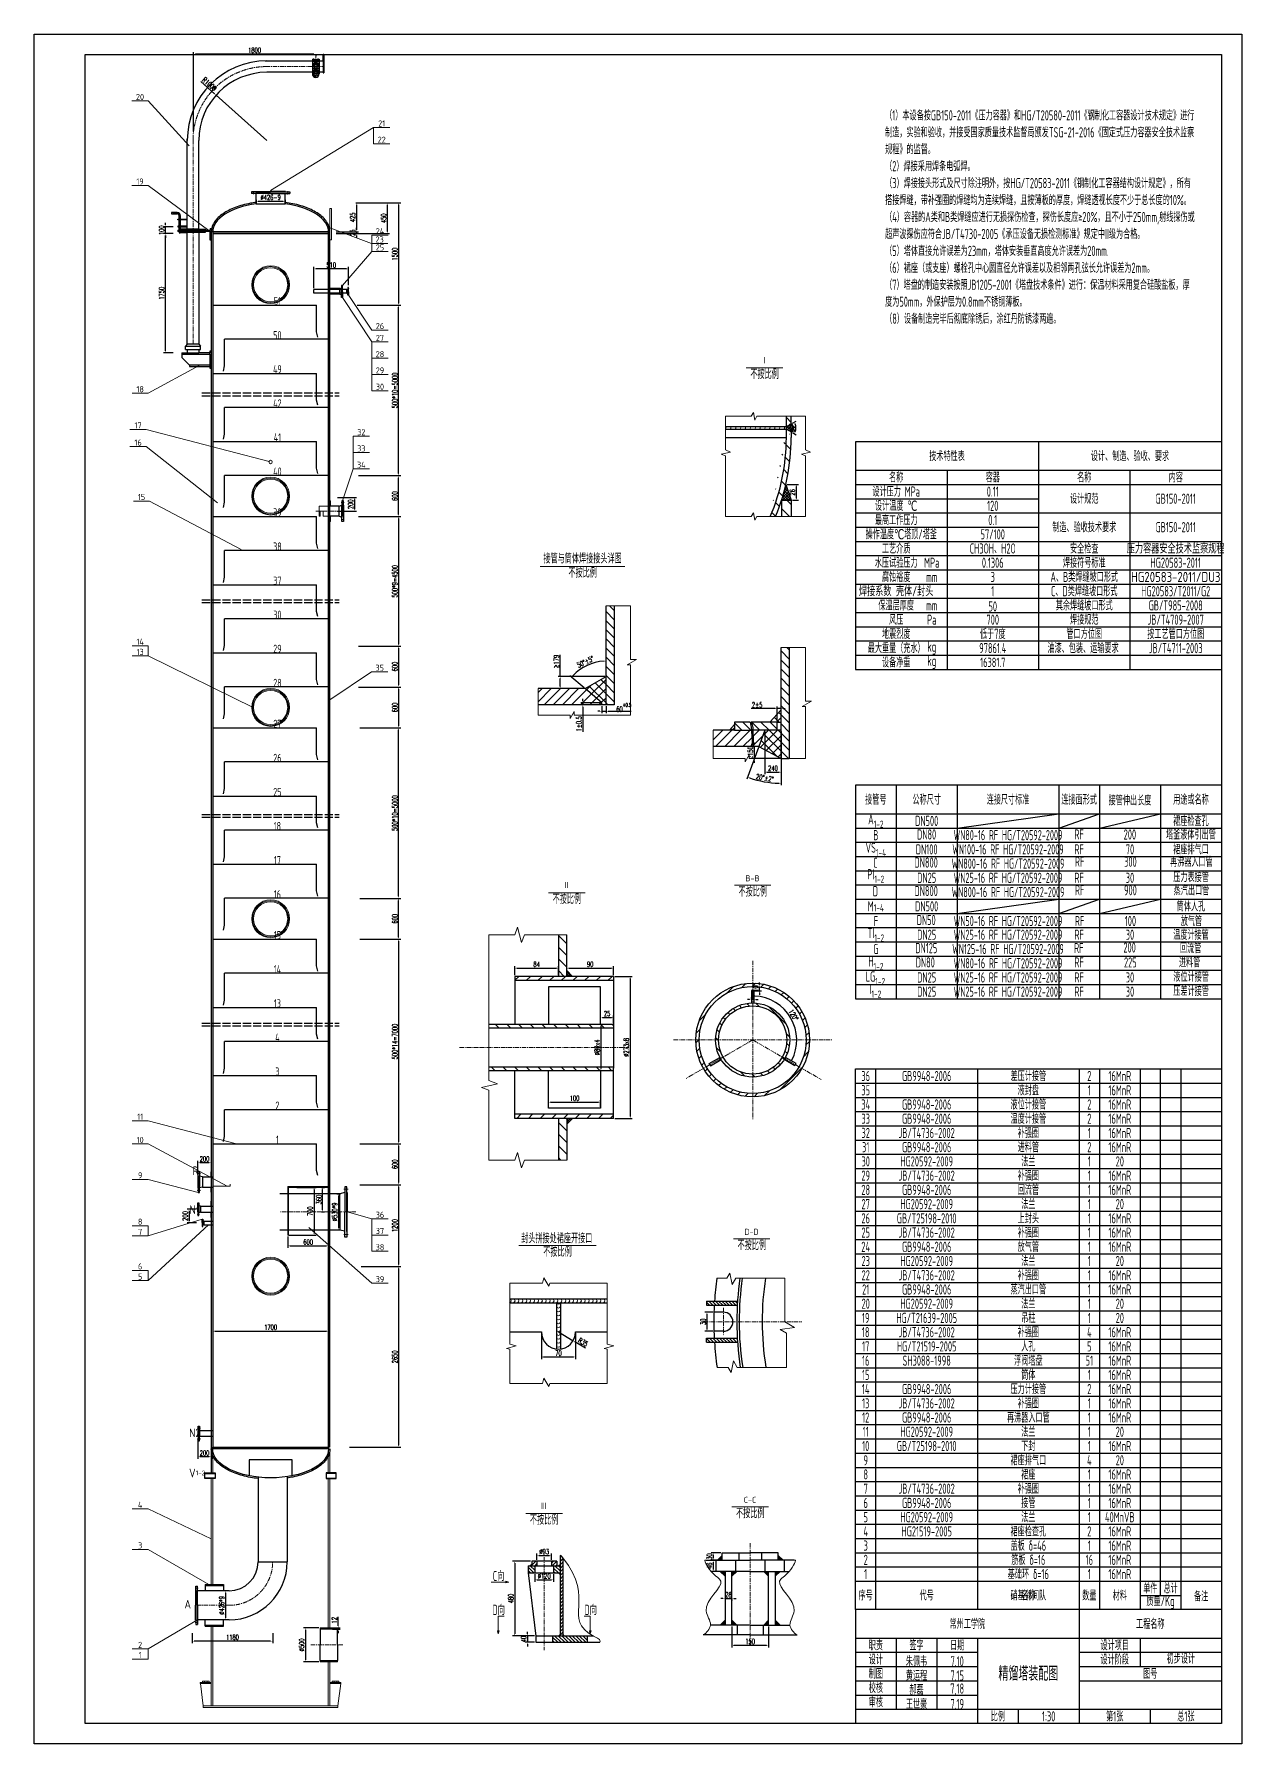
# Model space of a CAD drawing. Header units: millimetres. Extents: x 726 to 18437, y 478 to 25554.
import ezdxf

# ---------------------------------------------------------------- set-up
doc = ezdxf.new("R2010")
doc.units = ezdxf.units.MM
doc.linetypes.add('ACAD_ISO02W100', pattern=[15, 12, -3])
doc.linetypes.add('CENTERX2', pattern=[101.6, 63.5, -12.7, 12.7, -12.7])
for name, color, linetype, lineweight in [('HNU-中心线', 2, 'CENTERX2', 15), ('HNU-主结构线', 1, 'Continuous', 30), ('HNU-剖面线', 4, 'Continuous', 15), ('HNU-尺寸标注', 6, 'Continuous', 15), ('HNU-指引线', 7, 'Continuous', 15), ('HNU-文字标注', 5, 'Continuous', 15), ('HNU-文本', 4, 'Continuous', 15), ('HNU-焊缝', 240, 'Continuous', 15), ('HNU-细实线', 110, 'Continuous', 15), ('HNU-附件', 7, 'Continuous', 30), ('排气', 4, 'Continuous', 25)]:
    doc.layers.add(name, color=color, linetype=linetype, lineweight=lineweight)
doc.layers.add('HNU-虚线', color=5, linetype='ACAD_ISO02W100')
doc.layers.add('图层2', color=1, linetype='Continuous')
doc.styles.add('dm', font='romans.shx', dxfattribs={"width": 0.6})
doc.styles.add('HNU-文字', font='gbenor.shx', dxfattribs={"width": 0.7, "height": 5, "bigfont": 'gbcbig.shx'})
doc.styles.add('HNU-标注字母及数字', font='gbenor.shx', dxfattribs={"height": 3, "bigfont": 'gbcbig.shx'})
doc.styles.add('HNU-标注尺寸', font='gbenor.shx', dxfattribs={"width": 0.67, "bigfont": 'gbcbig.shx'})
doc.styles.add('HNU-罗马数字', font='romans.shx', dxfattribs={"height": 3, "bigfont": 'gbcbig.shx'})
doc.styles.get("Standard").update_dxf_attribs({"font": 'txt.shx', "width": 0.7, "bigfont": 'gbcbig.shx'})
doc.dimstyles.new('md', dxfattribs={"dimscale": 30, "dimtxt": 2.5, "dimasz": 1, "dimexe": 1, "dimexo": 0.625, "dimtad": 1, "dimdec": 0, "dimtxsty": 'dm', "dimcen": 2.5, "dimclrd": 7, "dimclre": 7, "dimclrt": 7, "dimadec": 0, "dimazin": 0, "dimtfac": 1, "dimtdec": 0, "dimtix": 1, "dimtmove": 0, "dimatfit": 3, "dimldrblk": 'ARCHTICK', "dimfxl": 1, "dimarcsym": 0})
pattern_1 = [(135, (-105793.52, -46881.62), (-85.68318, -85.68318), [])]
pattern_2 = [(135, (-107110.35, -50372.85), (-100.40997, -100.40997), [])]
pattern_3 = [(135, (-367247.81, -377854.32), (-66.939983, -66.939983), [])]
pattern_4 = [(45, (-367247.81, -377854.32), (-66.939983, 66.939983), [])]
pattern_5 = [(135, (-20914.69, -6849.07), (-24.098394, -24.098394), [])]
pattern_6 = [(45, (-32039.62, -27865.574), (-25.704953, 25.704953), [])]
pattern_7 = [(135, (-32039.621, -27865.574), (-5.1409907, -5.1409907), []), (225, (-32039.621, -27865.574), (5.1409907, -5.1409907), [])]
pattern_8 = [(135, (-32039.62, -27865.574), (-25.704953, -25.704953), [])]
pattern_9 = [(45, (-32039.621, -27865.574), (-5.1409907, 5.1409907), []), (135, (-32039.621, -27865.574), (-5.1409907, -5.1409907), [])]
pattern_10 = [(135, (-43620.192, -19848.34), (-8.032798, -8.032798), []), (225, (-43620.192, -19848.34), (8.032798, -8.032798), [])]
pattern_11 = [(45, (66073.911, -19848.34), (8.032798, -8.032798), []), (315, (66073.911, -19848.34), (-8.032798, -8.032798), [])]

msp = doc.modelspace()

# ---------------------------------------------------------------- texts
at = {"layer": 'HNU-文字标注'}
for s, insert, char_height, width, attachment_point, style in [('不按比例', (11438.4, 20570.3), 149.08, 539.479, 5, 'HNU-文字'), ('Ⅰ', (11434.3, 20764.8), 89.4, 607.589, 5, 'HNU-罗马数字'), ('接管与筒体焊接接头详图', (8768.7, 17864.9), 149.083, 1224.007, 5, 'HNU-文字'), ('不按比例', (8770, 17657.1), 149.08, 539.479, 5, 'HNU-文字'), ('Ⅱ', (8533.2, 13064.8), 89.4, 607.589, 5, 'HNU-罗马数字'), ('不按比例', (11264.7, 12978.8), 149.08, 539.479, 5, 'HNU-文字'), ('B-B', (11260.6, 13173.4), 89.45, 607.589, 5, 'HNU-标注字母及数字'), ('不按比例', (8537.3, 12870.3), 149.08, 539.479, 5, 'HNU-文字'), ('\\A1;R', (3047.7, 8946.8), 126.4, 199.764, 1, 'HNU-标注字母及数字'), ('\\A1;N{\\H0.5538x;1}', (3002.7, 8376.7), 126.403, 199.764, 1, 'HNU-标注字母及数字'), ('D-D', (11245.3, 7987.6), 89.45, 607.589, 5, 'HNU-标注字母及数字'), ('封头拼接处裙座开接口', (8390.5, 7894.7), 149.08, 1298.589, 5, 'HNU-文字'), ('不按比例', (8401.2, 7696.7), 149.08, 539.479, 5, 'HNU-文字'), ('不按比例', (11249.4, 7793), 149.08, 539.479, 5, 'HNU-文字'), ('\\A1;N2', (2997.6, 5103.1), 126.4, 199.764, 1, 'HNU-标注字母及数字'), ('\\A1;V{\\H0.5538x;1-2}', (2997.6, 4514.1), 126.403, 199.764, 1, 'HNU-标注字母及数字'), ('C-C', (11224.1, 4055.9), 89.45, 607.589, 5, 'HNU-标注字母及数字'), ('不按比例', (8205, 3765.1), 149.08, 539.479, 5, 'HNU-文字'), ('Ⅲ', (8200.9, 3959.6), 89.4, 607.589, 5, 'HNU-罗马数字'), ('不按比例', (11228.3, 3861.4), 149.08, 539.479, 5, 'HNU-文字'), ('C向', (7452, 3014.8), 149.08, 190.468, 1, 'HNU-文字'), ('\\A1;A', (2929, 2588.9), 126.4, 199.764, 1, 'HNU-标注字母及数字'), ('D向', (7447.8, 2517.7), 149.08, 206.233, 1, 'HNU-文字'), ('D向', (8797.1, 2517.7), 149.08, 206.233, 1, 'HNU-文字')]:
    msp.add_mtext(s, dxfattribs=dict(at, insert=insert, char_height=char_height, width=width, attachment_point=attachment_point, style=style))
at = {"layer": 'HNU-文本'}
for s, insert, char_height, width, attachment_point, style in [('20', (2277.9, 24634.4), 89.45, 238.532, 5, 'HNU-标注字母及数字'), ('（1）本设备按GB150-2011《压力容器》和HG/T20580-2011《钢制化工容器设计技术规定》进行制造，实验和验收，并接受国家质量技术监督局颁发TSG-21-2016《固定式压力容器安全技术监察规程》的监督。\\P（2）焊接采用焊条电弧焊。\\P（3）焊接接头形式及尺寸除注明外，按HG/T20583-2011《钢制化工容器结构设计规定》，所有搭接焊缝，带补强圈的焊缝均为连续焊缝，且按薄板的厚度，焊缝透视长度不少于总长度的10%。\\P（4）容器的A类和B类焊缝应进行无损探伤检查，探伤长度应≥20%，且不小于250mm,射线探伤或超声波探伤应符合JB/T4730-2005《承压设备无损检测标准》规定中II级为合格。\\P（5）塔体直接允许误差为23mm，塔体安装垂直高度允许误差为20mm.\\P（6）裙座（或支座）螺栓孔中心圆直径允许误差以及相邻两孔弦长允许误差为2mm。\\P（7）塔盘的制造安装按照JB1205-2001《塔盘技术条件》进行：保温材料采用复合硅酸盐板，厚度为50mm，外保护层为0.8mm不锈钢薄板。\\P（8）设备制造完毕后彻底除锈后，涂红丹防锈漆两遍。', (13206, 22870.7), 149.0826, 4556.157, 4, 'HNU-文字'), ('19', (2277.9, 23393.5), 89.45, 238.532, 5, 'HNU-标注字母及数字'), ('18', (2279.9, 20347), 89.45, 238.532, 5, 'HNU-标注字母及数字'), ('17', (2249.9, 19817.6), 89.45, 238.532, 5, 'HNU-标注字母及数字'), ('16', (2249.9, 19564.6), 89.45, 238.532, 5, 'HNU-标注字母及数字'), ('技术特性表', (14113.5, 19367.2), 149.08, 2683.486, 5, 'HNU-文字'), ('设计、制造、验收、要求', (16797, 19367.2), 149.083, 2683.486, 5, 'HNU-文字'), ('名称', (13368.1, 19054.1), 149.08, 894.495, 5, 'HNU-文字'), ('容器', (14784.4, 19054.1), 149.08, 1341.743, 5, 'HNU-文字'), ('名称', (16126.2, 19054.1), 149.08, 1341.743, 5, 'HNU-文字'), ('内容', (17467.9, 19054.1), 149.08, 1341.743, 5, 'HNU-文字'), ('15', (2299.8, 18766.7), 89.45, 238.532, 5, 'HNU-标注字母及数字'), ('设计压力 MPa', (13368.1, 18845.4), 149.08, 1192.661, 5, 'HNU-文字'), ('0.11', (14784.4, 18845.4), 149.08, 1192.661, 5, 'HNU-文字'), ('设计规范', (16126.2, 18741), 149.08, 1192.661, 5, 'HNU-文字'), ('GB150-2011', (17467.9, 18741), 149.08, 1192.661, 5, 'HNU-文字'), ('设计温度 ℃', (13368.1, 18636.7), 149.08, 1192.661, 5, 'HNU-文字'), ('120', (14784.4, 18636.7), 149.08, 1192.661, 5, 'HNU-文字'), ('操作温度℃塔顶/塔釜', (13442.7, 18219.2), 149.08, 1341.743, 5, 'HNU-文字'), ('最高工作压力', (13368.1, 18427.9), 149.08, 1192.661, 5, 'HNU-文字'), ('0.1', (14784.4, 18427.9), 149.08, 1192.661, 5, 'HNU-文字'), ('制造、验收技术要求', (16126.2, 18323.6), 149.08, 1192.661, 5, 'HNU-文字'), ('GB150-2011', (17467.9, 18323.6), 149.08, 1192.661, 5, 'HNU-文字'), ('工艺介质', (13368.1, 18010.5), 149.08, 1192.661, 5, 'HNU-文字'), ('CH3OH、H2O', (14784.4, 18010.5), 149.08, 1192.661, 5, 'HNU-文字'), ('57/100', (14784.4, 18219.2), 149.08, 1192.661, 5, 'HNU-文字'), ('安全检查', (16126.2, 18010.5), 149.08, 1192.661, 5, 'HNU-文字'), ('{\\W0.8;压力容器安全技术监察规程}', (17466.4, 18010.5), 149.083, 1561.911, 5, 'HNU-文字'), ('水压试验压力', (13368.1, 17801.8), 149.08, 1192.661, 5, 'HNU-文字'), ('MPa', (13889.9, 17801.8), 149.08, 1192.661, 5, 'HNU-文字'), ('0.1306', (14784.4, 17801.8), 149.08, 1341.743, 5, 'HNU-文字'), ('焊接符号标准', (16126.2, 17801.8), 149.08, 1192.661, 5, 'HNU-文字'), ('HG20583-2011', (17467.9, 17801.8), 149.083, 1192.661, 5, 'HNU-文字'), ('腐蚀裕度', (13368.1, 17593.1), 149.08, 1192.661, 5, 'HNU-文字'), ('mm', (13889.9, 17593.1), 149.08, 1192.661, 5, 'HNU-文字'), ('3', (14784.4, 17593.1), 149.1, 1192.661, 5, 'HNU-文字'), ('A、B类焊缝坡口形式', (16126.2, 17593.1), 149.08, 1192.661, 5, 'HNU-文字'), ('{\\W0.9;HG20583-2011/DU3}', (17467.9, 17593.1), 149.083, 1192.661, 5, 'HNU-文字'), ('{\\W0.8;焊接系数 壳体/封头}', (13368.1, 17384.4), 149.083, 1203.481, 5, 'HNU-文字'), ('1', (14784.4, 17384.4), 149.1, 1192.661, 5, 'HNU-文字'), ('C、D类焊缝坡口形式', (16126.2, 17384.4), 149.08, 1192.661, 5, 'HNU-文字'), ('HG20583/T2011/G2', (17467.9, 17384.4), 149.083, 1192.661, 5, 'HNU-文字'), ('保温层厚度', (13368.1, 17175.7), 149.08, 1192.661, 5, 'HNU-文字'), ('mm', (13889.9, 17175.7), 149.08, 1192.661, 5, 'HNU-文字'), ('50', (14784.4, 17160.7), 149.08, 1192.661, 5, 'HNU-文字'), ('其余焊缝坡口形式', (16126.2, 17175.7), 149.08, 1192.661, 5, 'HNU-文字'), ('焊接规范', (16126.2, 16966.9), 149.08, 1192.661, 5, 'HNU-文字'), ('GB/T985-2008', (17467.9, 17175.7), 149.083, 1192.661, 5, 'HNU-文字'), ('地震烈度', (13368.1, 16758.2), 149.08, 1192.661, 5, 'HNU-文字'), ('风压', (13368.1, 16966.9), 149.08, 1192.661, 5, 'HNU-文字'), ('Pa', (13889.9, 16966.9), 149.08, 1192.661, 5, 'HNU-文字'), ('低于7度', (14784.4, 16758.2), 149.08, 1192.661, 5, 'HNU-文字'), ('700', (14784.4, 16966.9), 149.08, 1192.661, 5, 'HNU-文字'), ('管口方位图', (16126.2, 16758.2), 149.08, 1192.661, 5, 'HNU-文字'), ('JB/T4709-2007', (17467.9, 16966.9), 149.083, 1192.661, 5, 'HNU-文字'), ('按工艺管口方位图', (17467.9, 16758.2), 149.08, 1192.661, 5, 'HNU-文字'), ('14', (2279.7, 16643), 89.45, 238.532, 5, 'HNU-标注字母及数字'), ('最大重量（充水）', (13368.1, 16549.5), 149.08, 1192.661, 5, 'HNU-文字'), ('kg', (13889.9, 16549.5), 149.08, 1192.661, 5, 'HNU-文字'), ('97861.4', (14784.4, 16549.5), 149.08, 1192.661, 5, 'HNU-文字'), ('油漆、包装、运输要求', (16108.8, 16549.5), 149.08, 1284.758, 5, 'HNU-文字'), ('JB/T4711-2003', (17467.9, 16549.5), 149.083, 1192.661, 5, 'HNU-文字'), ('13', (2279.7, 16493.9), 89.45, 238.532, 5, 'HNU-标注字母及数字'), ('设备净重', (13368.1, 16340.8), 149.08, 1192.661, 5, 'HNU-文字'), ('kg', (13889.9, 16340.8), 149.08, 1192.661, 5, 'HNU-文字'), ('{\\H0.9167x;16381.7}', (14784.4, 16340.8), 149.083, 1192.661, 5, 'HNU-文字'), ('接管号', (13070, 14328.2), 149.08, 1192.661, 5, 'HNU-文字'), ('公称尺寸', (13815.4, 14328.2), 149.08, 1192.661, 5, 'HNU-文字'), ('连接尺寸标准', (15008, 14328.2), 149.08, 1192.661, 5, 'HNU-文字'), ('连接面形式', (16051.6, 14328.2), 149.08, 1192.661, 5, 'HNU-文字'), ('接管伸出长度', (16797, 14317.5), 149.08, 1192.661, 5, 'HNU-文字'), ('用途或名称', (17691.5, 14328.2), 149.08, 1192.661, 5, 'HNU-文字'), ('\\A1;A{\\H0.7x;\\S^ 1-2;}', (13070, 14015.1), 149.083, 1192.661, 5, 'HNU-文字'), ('DN500', (13815.4, 14015.1), 149.08, 1192.661, 5, 'HNU-文字'), ('裙座检查孔', (17691.5, 14015.1), 149.08, 1192.661, 5, 'HNU-文字'), ('B', (13070, 13806.4), 149.1, 1192.661, 5, 'HNU-文字'), ('DN80', (13814.2, 13816), 149.08, 1192.661, 5, 'HNU-文字'), ('RF', (16050.4, 13816), 149.08, 1192.661, 5, 'HNU-文字'), ('200', (16795.8, 13816), 149.08, 1192.661, 5, 'HNU-文字'), ('塔釜液体引出管', (17690.3, 13816), 149.08, 1192.661, 5, 'HNU-文字'), ('\\A1;VS{\\H0.7x;\\S^ 1-4;}', (13070, 13597.7), 149.083, 1192.661, 5, 'HNU-文字'), ('DN100', (13815.4, 13597.7), 149.08, 1192.661, 5, 'HNU-文字'), ('RF', (16051.6, 13597.7), 149.08, 1192.661, 5, 'HNU-文字'), ('70', (16797, 13597.7), 149.08, 1192.661, 5, 'HNU-文字'), ('裙座排气口', (17691.5, 13597.7), 149.08, 1192.661, 5, 'HNU-文字'), ('\\A1;PI{\\H0.7x;\\S^ 1-2;}', (13069.3, 13207.5), 149.083, 1192.661, 5, 'HNU-文字'), ('C', (13063.3, 13401.1), 149.1, 1192.661, 5, 'HNU-文字'), ('DN800', (13807.9, 13404.3), 149.08, 1192.661, 5, 'HNU-文字'), ('RF', (16058.1, 13415.9), 149.08, 1192.661, 5, 'HNU-文字'), ('300', (16803.5, 13415.9), 149.08, 1192.661, 5, 'HNU-文字'), ('再沸器入口管', (17698, 13415.9), 149.08, 1192.661, 5, 'HNU-文字'), ('D', (13063.3, 12983.7), 149.1, 1192.661, 5, 'HNU-文字'), ('DN800', (13807.9, 12986.9), 149.08, 1192.661, 5, 'HNU-文字'), ('DN25', (13815.4, 13180.2), 149.08, 1192.661, 5, 'HNU-文字'), ('RF', (16051.6, 13180.2), 149.08, 1192.661, 5, 'HNU-文字'), ('RF', (16058.1, 12998.5), 149.08, 1192.661, 5, 'HNU-文字'), ('900', (16803.5, 12998.5), 149.08, 1192.661, 5, 'HNU-文字'), ('30', (16797, 13180.2), 149.08, 1192.661, 5, 'HNU-文字'), ('压力表接管', (17693.5, 13191.2), 149.08, 1192.661, 5, 'HNU-文字'), ('蒸汽出口管', (17698, 12998.5), 149.08, 1192.661, 5, 'HNU-文字'), ('M{\\H0.7x;1-4}', (13070, 12762.8), 149.083, 1192.661, 5, 'HNU-文字'), ('DN500', (13815.4, 12762.8), 149.08, 1192.661, 5, 'HNU-文字'), ('筒体人孔', (17691.5, 12762.8), 149.08, 1192.661, 5, 'HNU-文字'), ('\\A1;F', (13070, 12546.6), 149.08, 1192.661, 5, 'HNU-文字'), ('DN50', (13807.9, 12561.9), 149.08, 1192.661, 5, 'HNU-文字'), ('RF', (16058.1, 12546.7), 149.08, 1192.661, 5, 'HNU-文字'), ('100', (16803.5, 12546.7), 149.08, 1192.661, 5, 'HNU-文字'), ('放气管', (17698, 12546.7), 149.08, 1192.661, 5, 'HNU-文字'), ('\\A1;TI{\\H0.7x;\\S^ 1-2;}', (13070, 12345.4), 149.083, 1192.661, 5, 'HNU-文字'), ('DN25', (13815.4, 12345.4), 149.08, 1192.661, 5, 'HNU-文字'), ('RF', (16051.6, 12345.4), 149.08, 1192.661, 5, 'HNU-文字'), ('30', (16797, 12345.4), 149.08, 1192.661, 5, 'HNU-文字'), ('温度计接管', (17691.5, 12345.4), 149.08, 1192.661, 5, 'HNU-文字'), ('\\A1;G', (13070, 12136.7), 149.08, 1192.661, 5, 'HNU-文字'), ('DN125', (13810, 12149.6), 149.08, 1192.661, 5, 'HNU-文字'), ('RF', (16046.2, 12149.6), 149.08, 1192.661, 5, 'HNU-文字'), ('200', (16791.6, 12158), 149.08, 1192.661, 5, 'HNU-文字'), ('回流管', (17686.1, 12149.6), 149.08, 1192.661, 5, 'HNU-文字'), ('\\A1;LG{\\H0.7x;\\S^ 1-2;}', (13063.3, 11707.5), 149.083, 1192.661, 5, 'HNU-文字'), ('\\A1;H{\\H0.7x;\\S^ 1-2;}', (13070, 11927.9), 149.083, 1192.661, 5, 'HNU-文字'), ('DN80', (13794.8, 11939.5), 149.08, 1192.661, 5, 'HNU-文字'), ('DN25', (13815.4, 11719.2), 149.08, 1192.661, 5, 'HNU-文字'), ('RF', (16049.9, 11939.5), 149.08, 1192.661, 5, 'HNU-文字'), ('RF', (16051.6, 11719.2), 149.08, 1192.661, 5, 'HNU-文字'), ('225', (16802.1, 11939.5), 149.08, 1192.661, 5, 'HNU-文字'), ('30', (16797, 11719.2), 149.08, 1192.661, 5, 'HNU-文字'), ('液位计接管', (17693.5, 11730.2), 149.08, 1192.661, 5, 'HNU-文字'), ('进料管', (17671, 11939.5), 149.08, 1192.661, 5, 'HNU-文字'), ('\\A1;I{\\H0.7x;\\S^ 1-2;}', (13063.3, 11522.7), 149.083, 1192.661, 5, 'HNU-文字'), ('DN25', (13815.4, 11510.5), 149.08, 1192.661, 5, 'HNU-文字'), ('RF', (16051.6, 11510.5), 149.08, 1192.661, 5, 'HNU-文字'), ('30', (16797, 11510.5), 149.08, 1192.661, 5, 'HNU-文字'), ('压差计接管', (17693.5, 11521.5), 149.08, 1192.661, 5, 'HNU-文字'), ('36', (12920.9, 10273.1), 149.08, 298.165, 5, 'HNU-文字'), ('GB9948-2006', (13815.4, 10273.1), 149.083, 1490.826, 5, 'HNU-文字'), ('差压计接管 ', (15306.2, 10273.1), 149.08, 1490.826, 5, 'HNU-文字'), ('2', (16200.7, 10273.1), 149.1, 298.165, 5, 'HNU-文字'), ('16MnR', (16647.9, 10273.1), 149.08, 596.33, 5, 'HNU-文字'), ('35', (12920.9, 10064.4), 149.08, 298.165, 5, 'HNU-文字'), ('液封盘', (15306.2, 10064.4), 149.08, 1490.826, 5, 'HNU-文字'), ('1', (16200.7, 10064.4), 149.1, 298.165, 5, 'HNU-文字'), ('16MnR', (16647.9, 10064.4), 149.08, 596.33, 5, 'HNU-文字'), ('34', (12920.9, 9855.7), 149.08, 298.165, 5, 'HNU-文字'), ('GB9948-2006', (13815.4, 9855.7), 149.083, 1490.826, 5, 'HNU-文字'), ('液位计接管', (15306.2, 9855.7), 149.08, 1490.826, 5, 'HNU-文字'), ('2', (16200.7, 9855.7), 149.1, 298.165, 5, 'HNU-文字'), ('16MnR', (16647.9, 9855.7), 149.08, 596.33, 5, 'HNU-文字'), ('11', (2279.9, 9676.6), 89.45, 238.532, 5, 'HNU-标注字母及数字'), ('33', (12920.9, 9647), 149.08, 298.165, 5, 'HNU-文字'), ('GB9948-2006', (13815.4, 9647), 149.083, 1490.826, 5, 'HNU-文字'), ('温度计接管', (15306.2, 9647), 149.08, 1490.826, 5, 'HNU-文字'), ('补强圈', (15306.2, 9438.3), 149.08, 1490.826, 5, 'HNU-文字'), ('2', (16200.7, 9647), 149.1, 298.165, 5, 'HNU-文字'), ('16MnR', (16647.9, 9647), 149.08, 596.33, 5, 'HNU-文字'), ('10', (2279.9, 9336.7), 89.45, 238.532, 5, 'HNU-标注字母及数字'), ('32', (12920.9, 9438.3), 149.08, 298.165, 5, 'HNU-文字'), ('31', (12920.9, 9229.6), 149.08, 298.165, 5, 'HNU-文字'), ('JB/T4736-2002', (13815.4, 9438.3), 149.083, 1490.826, 5, 'HNU-文字'), ('GB9948-2006', (13815.4, 9229.6), 149.083, 1490.826, 5, 'HNU-文字'), ('进料管 ', (15306.2, 9229.6), 149.08, 1490.826, 5, 'HNU-文字'), ('2', (16200.7, 9229.6), 149.1, 298.165, 5, 'HNU-文字'), ('1', (16200.7, 9438.3), 149.1, 298.165, 5, 'HNU-文字'), ('16MnR', (16647.9, 9438.3), 149.08, 596.33, 5, 'HNU-文字'), ('16MnR', (16647.9, 9229.6), 149.08, 596.33, 5, 'HNU-文字'), ('30', (12920.9, 9020.8), 149.08, 298.165, 5, 'HNU-文字'), ('HG20592-2009', (13815.4, 9020.8), 149.083, 1490.826, 5, 'HNU-文字'), ('法兰 ', (15306.2, 9020.8), 149.08, 1490.826, 5, 'HNU-文字'), ('1', (16200.7, 9020.8), 149.1, 298.165, 5, 'HNU-文字'), ('20', (16647.9, 9020.8), 149.08, 596.33, 5, 'HNU-文字'), ('9', (2279.9, 8816.8), 89.4, 238.532, 5, 'HNU-标注字母及数字'), ('29', (12920.9, 8812.1), 149.08, 298.165, 5, 'HNU-文字'), ('JB/T4736-2002', (13815.4, 8812.1), 149.083, 1490.826, 5, 'HNU-文字'), ('补强圈 ', (15306.2, 8812.1), 149.08, 1490.826, 5, 'HNU-文字'), ('1', (16200.7, 8812.1), 149.1, 298.165, 5, 'HNU-文字'), ('16MnR', (16647.9, 8812.1), 149.08, 596.33, 5, 'HNU-文字'), ('28', (12920.9, 8603.4), 149.08, 298.165, 5, 'HNU-文字'), ('GB9948-2006', (13815.4, 8603.4), 149.083, 1490.826, 5, 'HNU-文字'), ('回流管 ', (15306.2, 8603.4), 149.08, 1490.826, 5, 'HNU-文字'), ('1', (16200.7, 8603.4), 149.1, 298.165, 5, 'HNU-文字'), ('16MnR', (16647.9, 8603.4), 149.08, 596.33, 5, 'HNU-文字'), ('27', (12920.9, 8394.7), 149.08, 298.165, 5, 'HNU-文字'), ('HG20592-2009', (13815.4, 8394.7), 149.083, 1490.826, 5, 'HNU-文字'), ('上封头 ', (15306.2, 8186), 149.08, 1490.826, 5, 'HNU-文字'), ('法兰 ', (15306.2, 8394.7), 149.08, 1490.826, 5, 'HNU-文字'), ('1', (16200.7, 8394.7), 149.1, 298.165, 5, 'HNU-文字'), ('20', (16647.9, 8394.7), 149.08, 596.33, 5, 'HNU-文字'), ('7', (2279.9, 7986.9), 89.4, 238.532, 5, 'HNU-标注字母及数字'), ('8', (2279.9, 8136), 89.4, 238.532, 5, 'HNU-标注字母及数字'), ('25', (12920.9, 7977.3), 149.08, 298.165, 5, 'HNU-文字'), ('26', (12920.9, 8186), 149.08, 298.165, 5, 'HNU-文字'), ('GB/T25198-2010', (13815.4, 8186), 149.083, 1490.826, 5, 'HNU-文字'), ('JB/T4736-2002', (13815.4, 7977.3), 149.083, 1490.826, 5, 'HNU-文字'), ('补强圈', (15306.2, 7977.3), 149.08, 1490.826, 5, 'HNU-文字'), ('1', (16200.7, 8186), 149.1, 298.165, 5, 'HNU-文字'), ('1', (16200.7, 7977.3), 149.1, 298.165, 5, 'HNU-文字'), ('16MnR', (16647.9, 8186), 149.08, 596.33, 5, 'HNU-文字'), ('16MnR', (16647.9, 7977.3), 149.08, 596.33, 5, 'HNU-文字'), ('24', (12920.9, 7768.5), 149.08, 298.165, 5, 'HNU-文字'), ('GB9948-2006', (13815.4, 7768.5), 149.083, 1490.826, 5, 'HNU-文字'), ('放气管', (15306.2, 7768.5), 149.08, 1490.826, 5, 'HNU-文字'), ('1', (16200.7, 7768.5), 149.1, 298.165, 5, 'HNU-文字'), ('16MnR', (16647.9, 7768.5), 149.08, 596.33, 5, 'HNU-文字'), ('6', (2279.9, 7480.3), 89.4, 238.532, 5, 'HNU-标注字母及数字'), ('23', (12920.9, 7559.8), 149.08, 298.165, 5, 'HNU-文字'), ('HG20592-2009', (13815.4, 7559.8), 149.083, 1490.826, 5, 'HNU-文字'), ('法兰', (15306.2, 7559.8), 149.08, 1490.826, 5, 'HNU-文字'), ('1', (16200.7, 7559.8), 149.1, 298.165, 5, 'HNU-文字'), ('20', (16647.9, 7559.8), 149.08, 596.33, 5, 'HNU-文字'), ('5', (2279.9, 7331.2), 89.4, 238.532, 5, 'HNU-标注字母及数字'), ('22', (12920.9, 7351.1), 149.08, 298.165, 5, 'HNU-文字'), ('JB/T4736-2002', (13815.4, 7351.1), 149.083, 1490.826, 5, 'HNU-文字'), ('补强圈 ', (15306.2, 7351.1), 149.08, 1490.826, 5, 'HNU-文字'), ('1', (16200.7, 7351.1), 149.1, 298.165, 5, 'HNU-文字'), ('16MnR', (16647.9, 7351.1), 149.08, 596.33, 5, 'HNU-文字'), ('21', (12920.9, 7142.4), 149.08, 298.165, 5, 'HNU-文字'), ('GB9948-2006', (13815.4, 7142.4), 149.083, 1490.826, 5, 'HNU-文字'), ('蒸汽出口管 ', (15306.2, 7142.4), 149.08, 1490.826, 5, 'HNU-文字'), ('法兰 ', (15306.2, 6933.7), 149.08, 1490.826, 5, 'HNU-文字'), ('1', (16200.7, 7142.4), 149.1, 298.165, 5, 'HNU-文字'), ('16MnR', (16647.9, 7142.4), 149.08, 596.33, 5, 'HNU-文字'), ('20', (12920.9, 6933.7), 149.08, 298.165, 5, 'HNU-文字'), ('19', (12920.9, 6725), 149.08, 298.165, 5, 'HNU-文字'), ('HG/T21639-2005', (13815.4, 6725), 149.083, 1490.826, 5, 'HNU-文字'), ('HG20592-2009', (13815.4, 6933.7), 149.083, 1490.826, 5, 'HNU-文字'), ('吊柱', (15306.2, 6725), 149.08, 1490.826, 5, 'HNU-文字'), ('1', (16200.7, 6933.7), 149.1, 298.165, 5, 'HNU-文字'), ('1', (16200.7, 6725), 149.1, 298.165, 5, 'HNU-文字'), ('20', (16647.9, 6933.7), 149.08, 596.33, 5, 'HNU-文字'), ('20', (16647.9, 6725), 149.08, 596.33, 5, 'HNU-文字'), ('18', (12920.9, 6516.2), 149.08, 298.165, 5, 'HNU-文字'), ('JB/T4736-2002', (13815.4, 6516.2), 149.083, 1490.826, 5, 'HNU-文字'), ('补强圈 ', (15306.2, 6516.2), 149.08, 1490.826, 5, 'HNU-文字'), ('4', (16200.7, 6516.2), 149.1, 298.165, 5, 'HNU-文字'), ('16MnR', (16647.9, 6516.2), 149.08, 596.33, 5, 'HNU-文字'), ('17', (12920.9, 6307.5), 149.08, 298.165, 5, 'HNU-文字'), ('HG/T21519-2005', (13815.4, 6307.5), 149.083, 1490.826, 5, 'HNU-文字'), ('人孔 ', (15306.2, 6307.5), 149.08, 1490.826, 5, 'HNU-文字'), ('5', (16200.7, 6307.5), 149.1, 298.165, 5, 'HNU-文字'), ('16MnR', (16647.9, 6307.5), 149.08, 596.33, 5, 'HNU-文字'), ('16', (12920.9, 6098.8), 149.08, 298.165, 5, 'HNU-文字'), ('SH3088-1998', (13815.4, 6098.8), 149.083, 1490.826, 5, 'HNU-文字'), ('浮阀塔盘', (15306.2, 6098.8), 149.08, 1490.826, 5, 'HNU-文字'), ('51', (16200.7, 6098.8), 149.08, 298.165, 5, 'HNU-文字'), ('16MnR', (16647.9, 6098.8), 149.08, 596.33, 5, 'HNU-文字'), ('15', (12920.9, 5890.1), 149.08, 298.165, 5, 'HNU-文字'), ('压力计接管', (15306.2, 5681.4), 149.08, 1490.826, 5, 'HNU-文字'), ('筒体 ', (15306.2, 5890.1), 149.08, 1490.826, 5, 'HNU-文字'), ('1', (16200.7, 5890.1), 149.1, 298.165, 5, 'HNU-文字'), ('16MnR', (16647.9, 5890.1), 149.08, 596.33, 5, 'HNU-文字'), ('14', (12920.9, 5681.4), 149.08, 298.165, 5, 'HNU-文字'), ('13', (12920.9, 5472.7), 149.08, 298.165, 5, 'HNU-文字'), ('JB/T4736-2002', (13815.4, 5472.7), 149.083, 1490.826, 5, 'HNU-文字'), ('GB9948-2006', (13815.4, 5681.4), 149.083, 1490.826, 5, 'HNU-文字'), ('补强圈 ', (15306.2, 5472.7), 149.08, 1490.826, 5, 'HNU-文字'), ('2', (16200.7, 5681.4), 149.1, 298.165, 5, 'HNU-文字'), ('1', (16200.7, 5472.7), 149.1, 298.165, 5, 'HNU-文字'), ('16MnR', (16647.9, 5681.4), 149.08, 596.33, 5, 'HNU-文字'), ('16MnR', (16647.9, 5472.7), 149.08, 596.33, 5, 'HNU-文字'), ('12', (12920.9, 5264), 149.08, 298.165, 5, 'HNU-文字'), ('GB9948-2006', (13815.4, 5264), 149.083, 1490.826, 5, 'HNU-文字'), ('再沸器入口管 ', (15306.2, 5264), 149.08, 1490.826, 5, 'HNU-文字'), ('1', (16200.7, 5264), 149.1, 298.165, 5, 'HNU-文字'), ('16MnR', (16647.9, 5264), 149.08, 596.33, 5, 'HNU-文字'), ('11', (12920.9, 5055.2), 149.08, 298.165, 5, 'HNU-文字'), ('HG20592-2009', (13815.4, 5055.2), 149.083, 1490.826, 5, 'HNU-文字'), ('法兰 ', (15306.2, 5055.2), 149.08, 1490.826, 5, 'HNU-文字'), ('1', (16200.7, 5055.2), 149.1, 298.165, 5, 'HNU-文字'), ('20', (16647.9, 5055.2), 149.08, 596.33, 5, 'HNU-文字'), ('10', (12920.9, 4846.5), 149.08, 298.165, 5, 'HNU-文字'), ('GB/T25198-2010', (13815.4, 4846.5), 149.083, 1490.826, 5, 'HNU-文字'), ('下封', (15306.2, 4846.5), 149.08, 1490.826, 5, 'HNU-文字'), ('1', (16200.7, 4846.5), 149.1, 298.165, 5, 'HNU-文字'), ('16MnR', (16647.9, 4846.5), 149.08, 596.33, 5, 'HNU-文字'), ('9', (12920.9, 4637.8), 149.1, 298.165, 5, 'HNU-文字'), ('裙座排气口 ', (15306.2, 4637.8), 149.08, 1490.826, 5, 'HNU-文字'), ('裙座 ', (15306.2, 4429.1), 149.08, 1490.826, 5, 'HNU-文字'), ('4', (16200.7, 4637.8), 149.1, 298.165, 5, 'HNU-文字'), ('20', (16647.9, 4637.8), 149.08, 596.33, 5, 'HNU-文字'), ('7', (12920.9, 4220.4), 149.1, 298.165, 5, 'HNU-文字'), ('8', (12920.9, 4429.1), 149.1, 298.165, 5, 'HNU-文字'), ('JB/T4736-2002', (13815.4, 4220.4), 149.083, 1490.826, 5, 'HNU-文字'), ('补强圈 ', (15306.2, 4220.4), 149.08, 1490.826, 5, 'HNU-文字'), ('1', (16200.7, 4429.1), 149.1, 298.165, 5, 'HNU-文字'), ('1', (16200.7, 4220.4), 149.1, 298.165, 5, 'HNU-文字'), ('16MnR', (16647.9, 4429.1), 149.08, 596.33, 5, 'HNU-文字'), ('16MnR', (16647.9, 4220.4), 149.08, 596.33, 5, 'HNU-文字'), ('4', (2279.9, 3983.8), 89.4, 238.532, 5, 'HNU-标注字母及数字'), ('6', (12920.9, 4011.7), 149.1, 298.165, 5, 'HNU-文字'), ('GB9948-2006', (13815.4, 4011.7), 149.083, 1490.826, 5, 'HNU-文字'), ('接管 ', (15306.2, 4011.7), 149.08, 1490.826, 5, 'HNU-文字'), ('1', (16200.7, 4011.7), 149.1, 298.165, 5, 'HNU-文字'), ('16MnR', (16647.9, 4011.7), 149.08, 596.33, 5, 'HNU-文字'), ('5', (12920.9, 3802.9), 149.1, 298.165, 5, 'HNU-文字'), ('HG20592-2009', (13815.4, 3802.9), 149.083, 1490.826, 5, 'HNU-文字'), ('法兰 ', (15306.2, 3802.9), 149.08, 1490.826, 5, 'HNU-文字'), ('1', (16200.7, 3802.9), 149.1, 298.165, 5, 'HNU-文字'), ('40MnVB', (16647.9, 3802.9), 149.08, 596.33, 5, 'HNU-文字'), ('4', (12920.9, 3594.2), 149.1, 298.165, 5, 'HNU-文字'), ('HG21519-2005', (13815.4, 3594.2), 149.083, 1490.826, 5, 'HNU-文字'), ('裙座检查孔 ', (15306.2, 3594.2), 149.08, 1490.826, 5, 'HNU-文字'), ('2', (16200.7, 3594.2), 149.1, 298.165, 5, 'HNU-文字'), ('16MnR', (16647.9, 3594.2), 149.08, 596.33, 5, 'HNU-文字'), ('3', (2279.9, 3388.2), 89.4, 238.532, 5, 'HNU-标注字母及数字'), ('3', (12920.9, 3385.5), 149.1, 298.165, 5, 'HNU-文字'), ('盖板 δ=46', (15306.2, 3385.5), 149.08, 1490.826, 5, 'HNU-文字'), ('筋板 δ=16', (15306.2, 3176.8), 149.08, 1490.826, 5, 'HNU-文字'), ('1', (16200.7, 3385.5), 149.1, 298.165, 5, 'HNU-文字'), ('16MnR', (16647.9, 3385.5), 149.08, 596.33, 5, 'HNU-文字'), ('2', (12920.9, 3176.8), 149.1, 298.165, 5, 'HNU-文字'), ('1', (12920.9, 2968.1), 149.1, 298.165, 5, 'HNU-文字'), ('基础环 δ=16', (15306.2, 2968.1), 149.08, 1490.826, 5, 'HNU-文字'), ('16', (16200.7, 3176.8), 149.08, 298.165, 5, 'HNU-文字'), ('1', (16200.7, 2968.1), 149.1, 298.165, 5, 'HNU-文字'), ('16MnR', (16647.9, 3176.8), 149.08, 596.33, 5, 'HNU-文字'), ('16MnR', (16647.9, 2968.1), 149.08, 596.33, 5, 'HNU-文字'), ('单件', (17095.2, 2759.4), 149.08, 298.165, 5, 'HNU-文字'), ('单件', (17095.2, 2759.4), 149.08, 298.165, 5, 'HNU-文字'), ('总计', (17393.4, 2759.4), 149.08, 298.165, 5, 'HNU-文字'), ('总计', (17393.4, 2759.4), 149.08, 298.165, 5, 'HNU-文字'), ('{\\Fgbenor,gbcbig|c134;序号}', (12920.9, 2655), 149.083, 298.165, 5, 'HNU-文字'), ('{\\Fgbenor,gbcbig|c134;代号}', (13815.4, 2655), 149.083, 1490.826, 5, 'HNU-文字'), ('{\\Fgbenor,gbcbig|c134;代号}', (13815.4, 2655), 149.083, 1490.826, 5, 'HNU-文字'), ('硝基邻间队', (15306.2, 2655), 149.08, 1490.826, 5, 'HNU-文字'), ('名称', (15306.2, 2655), 149.08, 1490.826, 5, 'HNU-文字'), ('数量', (16200.7, 2655), 149.08, 298.165, 5, 'HNU-文字'), ('数量', (16200.7, 2655), 149.08, 298.165, 5, 'HNU-文字'), ('材料', (16647.9, 2655), 149.08, 596.33, 5, 'HNU-文字'), ('材料', (16647.9, 2655), 149.08, 596.33, 5, 'HNU-文字'), ('质量/Kg', (17244.3, 2550.7), 149.08, 596.33, 5, 'HNU-文字'), ('质量/Kg', (17244.3, 2550.7), 149.08, 596.33, 5, 'HNU-文字'), ('备注', (17840.6, 2642.2), 149.08, 596.33, 5, 'HNU-文字'), ('备注', (17840.6, 2642.2), 149.08, 596.33, 5, 'HNU-文字'), ('常州工学院 ', (14411.7, 2237.6), 149.08, 3279.817, 5, 'HNU-文字'), ('工程名称', (17095.2, 2237.6), 149.08, 2087.156, 5, 'HNU-文字'), ('职责', (13070, 1924.5), 149.08, 596.33, 5, 'HNU-文字'), ('签字', (13666.3, 1924.5), 149.08, 596.33, 5, 'HNU-文字'), ('日期', (14262.6, 1924.5), 149.08, 596.33, 5, 'HNU-文字'), ('设计项目', (16573.4, 1924.5), 149.08, 1043.578, 5, 'HNU-文字'), ('2', (2279.9, 1929.6), 89.4, 238.532, 5, 'HNU-标注字母及数字'), ('1', (2279.9, 1780.5), 89.4, 238.532, 5, 'HNU-标注字母及数字'), ('设计', (13070, 1715.8), 149.08, 596.33, 5, 'HNU-文字'), ('朱佩韦', (13666.3, 1689.3), 149.08, 596.33, 5, 'HNU-文字'), ('7.10', (14262.6, 1689.3), 149.08, 596.33, 5, 'HNU-文字'), ('设计阶段', (16573.4, 1715.8), 149.08, 1043.578, 5, 'HNU-文字'), ('初步设计', (17542.4, 1728.2), 149.08, 1192.661, 5, 'HNU-文字'), ('制图', (13070, 1507.1), 149.08, 596.33, 5, 'HNU-文字'), ('黄运程', (13666.3, 1480.5), 149.08, 596.33, 5, 'HNU-文字'), ('7.15', (14262.6, 1480.5), 149.08, 596.33, 5, 'HNU-文字'), ('精馏塔装配图', (15306.2, 1507.1), 208.72, 1490.826, 5, 'HNU-文字'), ('图号', (17095.2, 1507.1), 149.08, 2087.156, 5, 'HNU-文字'), ('校核', (13070, 1298.4), 149.08, 596.33, 5, 'HNU-文字'), ('郝磊', (13666.3, 1271.8), 149.08, 596.33, 5, 'HNU-文字'), ('7,18', (14262.6, 1271.8), 149.08, 596.33, 5, 'HNU-文字'), ('审核', (13070, 1089.6), 149.08, 596.33, 5, 'HNU-文字'), ('王世豪', (13666.3, 1063.1), 149.08, 596.33, 5, 'HNU-文字'), ('7.19', (14262.6, 1063.1), 149.08, 596.33, 5, 'HNU-文字'), ('比例', (14859, 880.9), 149.08, 596.33, 5, 'HNU-文字'), ('1:30', (15604.4, 880.9), 149.08, 894.495, 5, 'HNU-文字'), ('第1张', (16573.4, 880.9), 149.08, 1043.578, 5, 'HNU-文字'), ('总1张', (17617, 880.9), 149.08, 1043.578, 5, 'HNU-文字')]:
    msp.add_mtext(s, dxfattribs=dict(at, insert=insert, char_height=char_height, width=width, attachment_point=attachment_point, style=style))
at = {"layer": 'HNU-文本', "width": 238.532, "attachment_point": 5}
for s, insert, char_height, rotation, style in [('21', (5822.8, 24244.5), 89.45, 359.99938, 'HNU-标注字母及数字'), ('22', (5822.8, 24006), 89.45, 359.99938, 'HNU-标注字母及数字'), ('23', (5792.8, 22543.7), 89.45, 359.99938, 'HNU-标注字母及数字'), ('24', (5796.8, 22664.8), 89.45, 359.99938, 'HNU-标注字母及数字'), ('25', (5796.8, 22426.3), 89.45, 359.99938, 'HNU-标注字母及数字'), ('51', (4292.8, 21639.1), 120, 359.99959, 'HNU-标注尺寸'), ('26', (5796.8, 21272.6), 89.45, 359.99938, 'HNU-标注字母及数字'), ('50', (4292.8, 21139.2), 120, 359.99959, 'HNU-标注尺寸'), ('27', (5796.8, 21099.5), 89.45, 359.99938, 'HNU-标注字母及数字'), ('28', (5796.8, 20861), 89.45, 359.99938, 'HNU-标注字母及数字'), ('49', (4292.8, 20639.1), 120, 359.99959, 'HNU-标注尺寸'), ('29', (5796.8, 20622.4), 89.45, 359.99938, 'HNU-标注字母及数字'), ('30', (5796.8, 20383.9), 89.45, 359.99938, 'HNU-标注字母及数字'), ('42', (4292.8, 20139.2), 120, 359.99959, 'HNU-标注尺寸'), ('41', (4292.8, 19639.1), 120, 359.99959, 'HNU-标注尺寸'), ('32', (5523.5, 19716.5), 89.45, 359.99938, 'HNU-标注字母及数字'), ('33', (5523.5, 19478), 89.45, 359.99938, 'HNU-标注字母及数字'), ('40', (4292.8, 19139.2), 120, 359.99959, 'HNU-标注尺寸'), ('34', (5523.5, 19239.4), 89.45, 359.99938, 'HNU-标注字母及数字'), ('39', (4292.8, 18539.1), 120, 359.99959, 'HNU-标注尺寸'), ('38', (4292.8, 18039.2), 120, 359.99959, 'HNU-标注尺寸'), ('37', (4292.8, 17539.1), 120, 359.99959, 'HNU-标注尺寸'), ('30', (4292.8, 17039.2), 120, 359.99959, 'HNU-标注尺寸'), ('29', (4292.8, 16539.1), 120, 359.99959, 'HNU-标注尺寸'), ('35', (5792.8, 16261.6), 89.45, 359.99938, 'HNU-标注字母及数字'), ('28', (4292.8, 16039.2), 120, 359.99959, 'HNU-标注尺寸'), ('27', (4292.8, 15439.1), 120, 359.99959, 'HNU-标注尺寸'), ('26', (4292.8, 14939.2), 120, 359.99959, 'HNU-标注尺寸'), ('25', (4292.8, 14439.1), 120, 359.99959, 'HNU-标注尺寸'), ('18', (4292.8, 13939.2), 120, 359.99959, 'HNU-标注尺寸'), ('17', (4292.8, 13439.1), 120, 359.99959, 'HNU-标注尺寸'), ('16', (4292.8, 12939.2), 120, 359.99959, 'HNU-标注尺寸'), ('15', (4292.8, 12339.1), 120, 359.99959, 'HNU-标注尺寸'), ('14', (4292.8, 11839.2), 120, 359.99959, 'HNU-标注尺寸'), ('13', (4292.8, 11339.1), 120, 359.99959, 'HNU-标注尺寸'), ('4', (4292.8, 10839.2), 120, 359.99959, 'HNU-标注尺寸'), ('3', (4292.8, 10339.1), 120, 359.99959, 'HNU-标注尺寸'), ('2', (4292.8, 9839.2), 120, 359.99959, 'HNU-标注尺寸'), ('1', (4292.8, 9339.2), 120, 359.99959, 'HNU-标注尺寸'), ('36', (5796.8, 8238.9), 89.45, 359.99938, 'HNU-标注字母及数字'), ('37', (5796.8, 8000.4), 89.45, 359.99938, 'HNU-标注字母及数字'), ('38', (5796.8, 7761.8), 89.45, 359.99938, 'HNU-标注字母及数字'), ('39', (5796.8, 7294.1), 89.45, 359.99938, 'HNU-标注字母及数字')]:
    msp.add_mtext(s, dxfattribs=dict(at, insert=insert, char_height=char_height, rotation=rotation, style=style))
at = {"layer": 'HNU-文本', "char_height": 149.083, "width": 1490.826, "attachment_point": 5}
for s, insert in [('{\\Fgbenor,gbcbig|c134;\\W0.6;WN80-16 RF HG/T20592-2009}', (15008, 13806.4)), ('{\\Fgbenor,gbcbig|c134;\\W0.6;WN100-16 RF HG/T20592-2009}', (15008, 13597.7)), ('{\\Fgbenor,gbcbig|c134;\\W0.6;WN800-16 RF HG/T20592-2009}', (15008, 13389)), ('{\\Fgbenor,gbcbig|c134;\\W0.6;WN800-16 RF HG/T20592-2009}', (15008, 12971.5)), ('{\\Fgbenor,gbcbig|c134;\\W0.6;WN25-16 RF HG/T20592-2009}', (15008, 13180.2)), ('{\\Fgbenor,gbcbig|c134;\\W0.6;WN50-16 RF HG/T20592-2009}', (15008, 12546.6)), ('{\\Fgbenor,gbcbig|c134;\\W0.6;WN25-16 RF HG/T20592-2009}', (15008, 12345.4)), ('{\\Fgbenor,gbcbig|c134;\\W0.6;WN125-16 RF HG/T20592-2009}', (15008, 12136.7)), ('{\\Fgbenor,gbcbig|c134;\\W0.6;WN80-16 RF HG/T20592-2009}', (15008, 11927.9)), ('{\\Fgbenor,gbcbig|c134;\\W0.6;WN25-16 RF HG/T20592-2009}', (15008, 11719.2)), ('{\\Fgbenor,gbcbig|c134;\\W0.6;WN25-16 RF HG/T20592-2009}', (15008, 11510.5))]:
    msp.add_mtext(s, dxfattribs=dict(at, insert=insert))

# ---------------------------------------------------------------- blocks, each defined once
blk = doc.blocks.new('*D2')
at = {"layer": 'Defpoints', "color": 0, "transparency": 16777216}
for p in [(5424, 23079), (5136, 22654), (5453, 22654)]:
    blk.add_point(p, dxfattribs=at)
at = {"layer": '图层2', "color": 7, "lineweight": -2, "transparency": 16777216}
for p, q in [((5443, 23079), (5483, 23079)), ((5453, 23049), (5453, 22684)), ((5155, 22654), (5483, 22654))]:
    blk.add_line(p, q, dxfattribs=at)
at = {"layer": '图层2', "color": 7, "transparency": 16777216}
for points in [[(5448, 23049), (5458, 23049), (5453, 23079)], [(5448, 22684), (5458, 22684), (5453, 22654)]]:
    blk.add_solid(points, dxfattribs=at)
at = {"layer": '图层2', "color": 7, "transparency": 16777216, "insert": (5397, 22867), "char_height": 75, "attachment_point": 5, "rotation": 90, "style": 'dm'}
blk.add_mtext('425', dxfattribs=at)
blk = doc.blocks.new('_ArchTick')
at = {"color": 0, "linetype": 'ByBlock', "const_width": 0.15}
blk.add_lwpolyline([(-0.5, -0.5), (0.5, 0.5)], dxfattribs=at)
blk = doc.blocks.new('*D3')
at = {"layer": 'Defpoints', "color": 0, "transparency": 16777216}
for p in [(5136, 22654), (5136, 22629), (5453, 22629)]:
    blk.add_point(p, dxfattribs=at)
at = {"layer": '图层2', "color": 7, "lineweight": -2, "transparency": 16777216}
for p, q in [((5155, 22654), (5483, 22654)), ((5155, 22629), (5483, 22629)), ((5453, 22684), (5453, 22714)), ((5453, 22654), (5453, 22629)), ((5453, 22599), (5453, 22569))]:
    blk.add_line(p, q, dxfattribs=at)
at = {"layer": '图层2', "color": 7, "transparency": 16777216}
for points in [[(5448, 22684), (5458, 22684), (5453, 22654)], [(5448, 22599), (5458, 22599), (5453, 22629)]]:
    blk.add_solid(points, dxfattribs=at)
at = {"layer": '图层2', "color": 7, "transparency": 16777216, "insert": (5397, 22642), "char_height": 75, "attachment_point": 5, "rotation": 90, "style": 'dm'}
blk.add_mtext('25', dxfattribs=at)
blk = doc.blocks.new('*D4')
at = {"layer": 'Defpoints', "color": 0, "transparency": 16777216}
for p in [(5426, 23079), (5907, 23079), (5426, 22629)]:
    blk.add_point(p, dxfattribs=at)
at = {"layer": '图层2', "color": 7, "lineweight": -2, "transparency": 16777216}
for p, q in [((5444, 23079), (5937, 23079)), ((5907, 22659), (5907, 23049)), ((5444, 22629), (5937, 22629))]:
    blk.add_line(p, q, dxfattribs=at)
at = {"layer": '图层2', "color": 7, "transparency": 16777216}
for points in [[(5902, 23049), (5912, 23049), (5907, 23079)], [(5902, 22659), (5912, 22659), (5907, 22629)]]:
    blk.add_solid(points, dxfattribs=at)
at = {"layer": '图层2', "color": 7, "transparency": 16777216, "insert": (5851, 22854), "char_height": 75, "attachment_point": 5, "rotation": 90, "style": 'dm'}
blk.add_mtext('450', dxfattribs=at)
blk = doc.blocks.new('*D5')
at = {"layer": 'Defpoints', "color": 0, "transparency": 16777216}
for p in [(5444, 23079), (5444, 21579), (6071, 21579)]:
    blk.add_point(p, dxfattribs=at)
at = {"layer": '图层2', "color": 7, "lineweight": -2, "transparency": 16777216}
for p, q in [((5463, 23079), (6101, 23079)), ((6071, 23049), (6071, 21609)), ((5463, 21579), (6101, 21579))]:
    blk.add_line(p, q, dxfattribs=at)
at = {"layer": '图层2', "color": 7, "transparency": 16777216}
for points in [[(6066, 23049), (6076, 23049), (6071, 23079)], [(6066, 21609), (6076, 21609), (6071, 21579)]]:
    blk.add_solid(points, dxfattribs=at)
at = {"layer": '图层2', "color": 7, "transparency": 16777216, "insert": (6015, 22329), "char_height": 75, "attachment_point": 5, "rotation": 90, "style": 'dm'}
blk.add_mtext('1500', dxfattribs=at)
blk = doc.blocks.new('*D6')
at = {"layer": 'Defpoints', "color": 0, "transparency": 16777216}
for p in [(5682, 18479), (5463, 16579), (6071, 16579)]:
    blk.add_point(p, dxfattribs=at)
at = {"layer": '图层2', "color": 7, "lineweight": -2, "transparency": 16777216}
for p, q in [((5701, 18479), (6101, 18479)), ((6071, 18449), (6071, 16609)), ((5482, 16579), (6101, 16579))]:
    blk.add_line(p, q, dxfattribs=at)
at = {"layer": '图层2', "color": 7, "transparency": 16777216}
for points in [[(6066, 18449), (6076, 18449), (6071, 18479)], [(6066, 16609), (6076, 16609), (6071, 16579)]]:
    blk.add_solid(points, dxfattribs=at)
at = {"layer": '图层2', "color": 7, "transparency": 16777216, "insert": (6015, 17529), "char_height": 75, "attachment_point": 5, "rotation": 90, "style": 'dm'}
blk.add_mtext('500*9=4500', dxfattribs=at)
blk = doc.blocks.new('*D7')
at = {"layer": 'Defpoints', "color": 0, "transparency": 16777216}
for p in [(5463, 16579), (5463, 15979), (6071, 15979)]:
    blk.add_point(p, dxfattribs=at)
at = {"layer": '图层2', "color": 7, "lineweight": -2, "transparency": 16777216}
for p, q in [((5482, 16579), (6101, 16579)), ((6071, 16549), (6071, 16009)), ((5482, 15979), (6101, 15979))]:
    blk.add_line(p, q, dxfattribs=at)
at = {"layer": '图层2', "color": 7, "transparency": 16777216}
for points in [[(6066, 16549), (6076, 16549), (6071, 16579)], [(6066, 16009), (6076, 16009), (6071, 15979)]]:
    blk.add_solid(points, dxfattribs=at)
at = {"layer": '图层2', "color": 7, "transparency": 16777216, "insert": (6015, 16279), "char_height": 75, "attachment_point": 5, "rotation": 90, "style": 'dm'}
blk.add_mtext('600', dxfattribs=at)
blk = doc.blocks.new('*D8')
at = {"layer": 'Defpoints', "color": 0, "transparency": 16777216}
for p in [(5482, 12279), (5501, 9279), (6071, 9279)]:
    blk.add_point(p, dxfattribs=at)
at = {"layer": '图层2', "color": 7, "lineweight": -2, "transparency": 16777216}
for p, q in [((5501, 12279), (6101, 12279)), ((6071, 12249), (6071, 9309)), ((5519, 9279), (6101, 9279))]:
    blk.add_line(p, q, dxfattribs=at)
at = {"layer": '图层2', "color": 7, "transparency": 16777216}
for points in [[(6066, 12249), (6076, 12249), (6071, 12279)], [(6066, 9309), (6076, 9309), (6071, 9279)]]:
    blk.add_solid(points, dxfattribs=at)
at = {"layer": '图层2', "color": 7, "transparency": 16777216, "insert": (6015, 10779), "char_height": 75, "attachment_point": 5, "rotation": 90, "style": 'dm'}
blk.add_mtext('500*14=7000', dxfattribs=at)
blk = doc.blocks.new('*D9')
at = {"layer": 'Defpoints', "color": 0, "transparency": 16777216}
for p in [(5482, 9279), (5482, 8679), (6071, 8679)]:
    blk.add_point(p, dxfattribs=at)
at = {"layer": '图层2', "color": 7, "lineweight": -2, "transparency": 16777216}
for p, q in [((5501, 9279), (6101, 9279)), ((6071, 9249), (6071, 8709)), ((5501, 8679), (6101, 8679))]:
    blk.add_line(p, q, dxfattribs=at)
at = {"layer": '图层2', "color": 7, "transparency": 16777216}
for points in [[(6066, 9249), (6076, 9249), (6071, 9279)], [(6066, 8709), (6076, 8709), (6071, 8679)]]:
    blk.add_solid(points, dxfattribs=at)
at = {"layer": '图层2', "color": 7, "transparency": 16777216, "insert": (6015, 8979), "char_height": 75, "attachment_point": 5, "rotation": 90, "style": 'dm'}
blk.add_mtext('600', dxfattribs=at)
blk = doc.blocks.new('*D10')
at = {"layer": 'Defpoints', "color": 0, "transparency": 16777216}
for p in [(5501, 8679), (5501, 7479), (6071, 7479)]:
    blk.add_point(p, dxfattribs=at)
at = {"layer": '图层2', "color": 7, "lineweight": -2, "transparency": 16777216}
for p, q in [((5519, 8679), (6101, 8679)), ((6071, 8649), (6071, 7509)), ((5519, 7479), (6101, 7479))]:
    blk.add_line(p, q, dxfattribs=at)
at = {"layer": '图层2', "color": 7, "transparency": 16777216}
for points in [[(6066, 8649), (6076, 8649), (6071, 8679)], [(6066, 7509), (6076, 7509), (6071, 7479)]]:
    blk.add_solid(points, dxfattribs=at)
at = {"layer": '图层2', "color": 7, "transparency": 16777216, "insert": (6015, 8079), "char_height": 75, "attachment_point": 5, "rotation": 90, "style": 'dm'}
blk.add_mtext('1200', dxfattribs=at)
blk = doc.blocks.new('*D11')
at = {"layer": 'Defpoints', "color": 0, "transparency": 16777216}
for p in [(5501, 7479), (5333, 4829), (6071, 4829)]:
    blk.add_point(p, dxfattribs=at)
at = {"layer": '图层2', "color": 7, "lineweight": -2, "transparency": 16777216}
for p, q in [((5519, 7479), (6101, 7479)), ((6071, 7449), (6071, 4859)), ((5352, 4829), (6101, 4829))]:
    blk.add_line(p, q, dxfattribs=at)
at = {"layer": '图层2', "color": 7, "transparency": 16777216}
for points in [[(6066, 7449), (6076, 7449), (6071, 7479)], [(6066, 4859), (6076, 4859), (6071, 4829)]]:
    blk.add_solid(points, dxfattribs=at)
at = {"layer": '图层2', "color": 7, "transparency": 16777216, "insert": (6015, 6154), "char_height": 75, "attachment_point": 5, "rotation": 90, "style": 'dm'}
blk.add_mtext('2650', dxfattribs=at)
blk = doc.blocks.new('*D27')
at = {"layer": 'Defpoints', "color": 0, "transparency": 16777216}
for p in [(3981, 23142), (4407, 23142), (4407, 23104)]:
    blk.add_point(p, dxfattribs=at)
at = {"layer": 'HNU-尺寸标注', "color": 7, "lineweight": -2, "transparency": 16777216}
for p, q in [((3981, 23123), (3981, 23074)), ((4011, 23104), (4377, 23104)), ((4407, 23123), (4407, 23074))]:
    blk.add_line(p, q, dxfattribs=at)
at = {"layer": 'HNU-尺寸标注', "color": 7, "transparency": 16777216}
for points in [[(4011, 23109), (4011, 23099), (3981, 23104)], [(4377, 23109), (4377, 23099), (4407, 23104)]]:
    blk.add_solid(points, dxfattribs=at)
at = {"layer": 'HNU-尺寸标注', "color": 7, "transparency": 16777216, "insert": (4194, 23160), "char_height": 75, "attachment_point": 5, "style": 'dm'}
blk.add_mtext('%%C426-9', dxfattribs=at)
blk = doc.blocks.new('*D28')
at = {"layer": 'Defpoints', "color": 0, "transparency": 16777216}
for p in [(3061, 25262), (4856, 25263), (3061, 24106)]:
    blk.add_point(p, dxfattribs=at)
at = {"layer": 'HNU-尺寸标注', "color": 7, "lineweight": -2, "transparency": 16777216}
for p, q in [((3061, 24125), (3061, 25292)), ((4826, 25262), (3091, 25262)), ((4856, 25245), (4856, 25232))]:
    blk.add_line(p, q, dxfattribs=at)
at = {"layer": 'HNU-尺寸标注', "color": 7, "transparency": 16777216}
for points in [[(3091, 25267), (3091, 25257), (3061, 25262)], [(4826, 25267), (4826, 25257), (4856, 25262)]]:
    blk.add_solid(points, dxfattribs=at)
at = {"layer": 'HNU-尺寸标注', "color": 7, "transparency": 16777216, "insert": (3958, 25318), "char_height": 75, "attachment_point": 5, "style": 'dm'}
blk.add_mtext('1800', dxfattribs=at)
blk = doc.blocks.new('*D12')
at = {"layer": 'Defpoints', "color": 0, "transparency": 16777216}
for p in [(2651, 22629), (2784, 22629), (2784, 20879)]:
    blk.add_point(p, dxfattribs=at)
at = {"layer": 'HNU-尺寸标注', "color": 7, "lineweight": -2, "transparency": 16777216}
for p, q in [((2766, 22629), (2621, 22629)), ((2651, 20909), (2651, 22599)), ((2766, 20879), (2621, 20879))]:
    blk.add_line(p, q, dxfattribs=at)
at = {"layer": 'HNU-尺寸标注', "color": 7, "transparency": 16777216}
for points in [[(2646, 22599), (2656, 22599), (2651, 22629)], [(2646, 20909), (2656, 20909), (2651, 20879)]]:
    blk.add_solid(points, dxfattribs=at)
at = {"layer": 'HNU-尺寸标注', "color": 7, "transparency": 16777216, "insert": (2594, 21754), "char_height": 75, "attachment_point": 5, "rotation": 90, "style": 'dm'}
blk.add_mtext('1750', dxfattribs=at)
blk = doc.blocks.new('*D13')
at = {"layer": 'Defpoints', "color": 0, "transparency": 16777216}
for p in [(2651, 22729), (2784, 22729), (2784, 22629)]:
    blk.add_point(p, dxfattribs=at)
at = {"layer": 'HNU-尺寸标注', "color": 7, "lineweight": -2, "transparency": 16777216}
for p, q in [((2766, 22729), (2621, 22729)), ((2766, 22629), (2621, 22629)), ((2651, 22759), (2651, 22789)), ((2651, 22629), (2651, 22729)), ((2651, 22599), (2651, 22569))]:
    blk.add_line(p, q, dxfattribs=at)
at = {"layer": 'HNU-尺寸标注', "color": 7, "transparency": 16777216}
for points in [[(2646, 22759), (2656, 22759), (2651, 22729)], [(2646, 22599), (2656, 22599), (2651, 22629)]]:
    blk.add_solid(points, dxfattribs=at)
at = {"layer": 'HNU-尺寸标注', "color": 7, "transparency": 16777216, "insert": (2594, 22679), "char_height": 75, "attachment_point": 5, "rotation": 90, "style": 'dm'}
blk.add_mtext('100', dxfattribs=at)
blk = doc.blocks.new('*D14')
at = {"layer": 'Defpoints', "color": 0, "transparency": 16777216}
for p in [(3393, 24661), (4140, 23995)]:
    blk.add_point(p, dxfattribs=at)
at = {"layer": 'HNU-尺寸标注', "color": 7, "lineweight": -2, "transparency": 16777216}
for p, q in [((3170, 24860), (3371, 24681)), ((4140, 23995), (3393, 24661))]:
    blk.add_line(p, q, dxfattribs=at)
at = {"layer": 'HNU-尺寸标注', "color": 7, "transparency": 16777216}
blk.add_solid([(3374, 24684), (3367, 24677), (3393, 24661)], dxfattribs=at)
at = {"layer": 'HNU-尺寸标注', "color": 7, "transparency": 16777216, "insert": (3297, 24822), "char_height": 75, "attachment_point": 5, "rotation": 318.2806, "style": 'dm'}
blk.add_mtext('R1000', dxfattribs=at)
blk = doc.blocks.new('*D29')
at = {"layer": 'Defpoints', "color": 0, "transparency": 16777216}
for p in [(4828, 22111), (5338, 21854), (4828, 21809)]:
    blk.add_point(p, dxfattribs=at)
at = {"layer": 'HNU-尺寸标注', "color": 7, "lineweight": -2, "transparency": 16777216}
for p, q in [((4828, 21828), (4828, 22141)), ((5308, 22111), (4858, 22111)), ((5338, 21873), (5338, 22141))]:
    blk.add_line(p, q, dxfattribs=at)
at = {"layer": 'HNU-尺寸标注', "color": 7, "transparency": 16777216}
for points in [[(4858, 22116), (4858, 22106), (4828, 22111)], [(5308, 22116), (5308, 22106), (5338, 22111)]]:
    blk.add_solid(points, dxfattribs=at)
at = {"layer": 'HNU-尺寸标注', "color": 7, "transparency": 16777216, "insert": (5083, 22168), "char_height": 75, "attachment_point": 5, "style": 'dm'}
blk.add_mtext('510', dxfattribs=at)
blk = doc.blocks.new('*D15')
at = {"layer": 'Defpoints', "color": 0, "transparency": 16777216}
for p in [(5155, 18759), (5155, 18559), (5422, 18559)]:
    blk.add_point(p, dxfattribs=at)
at = {"layer": 'HNU-尺寸标注', "color": 7, "lineweight": -2, "transparency": 16777216}
for p, q in [((5174, 18759), (5452, 18759)), ((5174, 18559), (5452, 18559)), ((5422, 18729), (5422, 18589))]:
    blk.add_line(p, q, dxfattribs=at)
at = {"layer": 'HNU-尺寸标注', "color": 7, "transparency": 16777216}
for points in [[(5417, 18729), (5427, 18729), (5422, 18759)], [(5417, 18589), (5427, 18589), (5422, 18559)]]:
    blk.add_solid(points, dxfattribs=at)
at = {"layer": 'HNU-尺寸标注', "color": 7, "transparency": 16777216, "insert": (5366, 18659), "char_height": 75, "attachment_point": 5, "rotation": 90, "style": 'dm'}
blk.add_mtext('200', dxfattribs=at)
blk = doc.blocks.new('*D30')
at = {"layer": 'Defpoints', "color": 0, "transparency": 16777216}
for p in [(4560, 8640), (4444, 7940), (4830, 7940)]:
    blk.add_point(p, dxfattribs=at)
at = {"layer": 'HNU-尺寸标注', "color": 7, "lineweight": -2, "transparency": 16777216}
for p, q in [((4579, 8640), (4860, 8640)), ((4830, 8610), (4830, 7970)), ((4462, 7940), (4860, 7940))]:
    blk.add_line(p, q, dxfattribs=at)
at = {"layer": 'HNU-尺寸标注', "color": 7, "transparency": 16777216}
for points in [[(4825, 8610), (4835, 8610), (4830, 8640)], [(4825, 7970), (4835, 7970), (4830, 7940)]]:
    blk.add_solid(points, dxfattribs=at)
at = {"layer": 'HNU-尺寸标注', "color": 7, "transparency": 16777216, "insert": (4774, 8290), "char_height": 75, "attachment_point": 5, "rotation": 90, "style": 'dm'}
blk.add_mtext('700', dxfattribs=at)
blk = doc.blocks.new('*D16')
at = {"layer": 'Defpoints', "color": 0, "transparency": 16777216}
for p in [(4919, 8640), (4956, 8640), (4919, 8280)]:
    blk.add_point(p, dxfattribs=at)
at = {"layer": 'HNU-尺寸标注', "color": 7, "lineweight": -2, "transparency": 16777216}
for p, q in [((4938, 8640), (4986, 8640)), ((4956, 8310), (4956, 8610)), ((4938, 8280), (4986, 8280))]:
    blk.add_line(p, q, dxfattribs=at)
at = {"layer": 'HNU-尺寸标注', "color": 7, "transparency": 16777216}
for points in [[(4951, 8610), (4961, 8610), (4956, 8640)], [(4951, 8310), (4961, 8310), (4956, 8280)]]:
    blk.add_solid(points, dxfattribs=at)
at = {"layer": 'HNU-尺寸标注', "color": 7, "transparency": 16777216, "insert": (4900, 8460), "char_height": 75, "attachment_point": 5, "rotation": 90, "style": 'dm'}
blk.add_mtext('360', dxfattribs=at)
blk = doc.blocks.new('*D31')
at = {"layer": 'Defpoints', "color": 0, "transparency": 16777216}
for p in [(5044, 8640), (4444, 7940), (5044, 7782)]:
    blk.add_point(p, dxfattribs=at)
at = {"layer": 'HNU-尺寸标注', "color": 7, "lineweight": -2, "transparency": 16777216}
for p, q in [((5044, 8621), (5044, 7752)), ((4444, 7921), (4444, 7752)), ((4474, 7782), (5014, 7782))]:
    blk.add_line(p, q, dxfattribs=at)
at = {"layer": 'HNU-尺寸标注', "color": 7, "transparency": 16777216}
for points in [[(4474, 7787), (4474, 7777), (4444, 7782)], [(5014, 7787), (5014, 7777), (5044, 7782)]]:
    blk.add_solid(points, dxfattribs=at)
at = {"layer": 'HNU-尺寸标注', "color": 7, "transparency": 16777216, "insert": (4744, 7838), "char_height": 75, "attachment_point": 5, "style": 'dm'}
blk.add_mtext('600', dxfattribs=at)
blk = doc.blocks.new('*D32')
at = {"layer": 'Defpoints', "color": 0, "transparency": 16777216}
for p in [(5144, 8545), (5144, 8015), (5190, 8015)]:
    blk.add_point(p, dxfattribs=at)
at = {"layer": 'HNU-尺寸标注', "color": 7, "lineweight": -2, "transparency": 16777216}
for p, q in [((5163, 8545), (5220, 8545)), ((5190, 8515), (5190, 8045)), ((5163, 8015), (5220, 8015))]:
    blk.add_line(p, q, dxfattribs=at)
at = {"layer": 'HNU-尺寸标注', "color": 7, "transparency": 16777216}
for points in [[(5185, 8515), (5195, 8515), (5190, 8545)], [(5185, 8045), (5195, 8045), (5190, 8015)]]:
    blk.add_solid(points, dxfattribs=at)
at = {"layer": 'HNU-尺寸标注', "color": 7, "transparency": 16777216, "insert": (5134, 8280), "char_height": 75, "attachment_point": 5, "rotation": 90, "style": 'dm'}
blk.add_mtext('%%C530*9', dxfattribs=at)
blk = doc.blocks.new('*D33')
at = {"layer": 'Defpoints', "color": 0, "transparency": 16777216}
for p in [(3124, 9000), (3124, 8809), (3324, 8875)]:
    blk.add_point(p, dxfattribs=at)
at = {"layer": 'HNU-尺寸标注', "color": 7, "lineweight": -2, "transparency": 16777216}
for p, q in [((3124, 8828), (3124, 9030)), ((3324, 8894), (3324, 9030)), ((3294, 9000), (3154, 9000))]:
    blk.add_line(p, q, dxfattribs=at)
at = {"layer": 'HNU-尺寸标注', "color": 7, "transparency": 16777216}
for points in [[(3154, 9005), (3154, 8995), (3124, 9000)], [(3294, 9005), (3294, 8995), (3324, 9000)]]:
    blk.add_solid(points, dxfattribs=at)
at = {"layer": 'HNU-尺寸标注', "color": 7, "transparency": 16777216, "insert": (3224, 9057), "char_height": 75, "attachment_point": 5, "style": 'dm'}
blk.add_mtext('200', dxfattribs=at)
blk = doc.blocks.new('*D34')
at = {"layer": 'Defpoints', "color": 0, "transparency": 16777216}
for p in [(3124, 8320), (2997, 8120), (3124, 8120)]:
    blk.add_point(p, dxfattribs=at)
at = {"layer": 'HNU-尺寸标注', "color": 7, "lineweight": -2, "transparency": 16777216}
for p, q in [((3105, 8320), (2967, 8320)), ((2997, 8290), (2997, 8150)), ((3105, 8120), (2967, 8120))]:
    blk.add_line(p, q, dxfattribs=at)
at = {"layer": 'HNU-尺寸标注', "color": 7, "transparency": 16777216}
for points in [[(2992, 8290), (3002, 8290), (2997, 8320)], [(2992, 8150), (3002, 8150), (2997, 8120)]]:
    blk.add_solid(points, dxfattribs=at)
at = {"layer": 'HNU-尺寸标注', "color": 7, "transparency": 16777216, "insert": (2941, 8220), "char_height": 75, "attachment_point": 5, "rotation": 90, "style": 'dm'}
blk.add_mtext('200', dxfattribs=at)
blk = doc.blocks.new('*D17')
at = {"layer": 'Defpoints', "color": 0, "transparency": 16777216}
for p in [(3124, 4964), (3324, 4816), (3124, 4688)]:
    blk.add_point(p, dxfattribs=at)
at = {"layer": 'HNU-尺寸标注', "color": 7, "lineweight": -2, "transparency": 16777216}
for p, q in [((3124, 4945), (3124, 4658)), ((3324, 4798), (3324, 4658)), ((3294, 4688), (3154, 4688))]:
    blk.add_line(p, q, dxfattribs=at)
at = {"layer": 'HNU-尺寸标注', "color": 7, "transparency": 16777216}
for points in [[(3154, 4693), (3154, 4683), (3124, 4688)], [(3294, 4693), (3294, 4683), (3324, 4688)]]:
    blk.add_solid(points, dxfattribs=at)
at = {"layer": 'HNU-尺寸标注', "color": 7, "transparency": 16777216, "insert": (3224, 4744), "char_height": 75, "attachment_point": 5, "style": 'dm'}
blk.add_mtext('200', dxfattribs=at)
blk = doc.blocks.new('*D18')
at = {"layer": 'Defpoints', "color": 0, "transparency": 16777216}
for p in [(3044, 2119), (4224, 2119), (3044, 1984)]:
    blk.add_point(p, dxfattribs=at)
at = {"layer": 'HNU-尺寸标注', "color": 7, "lineweight": -2, "transparency": 16777216}
for p, q in [((3044, 2101), (3044, 1954)), ((4224, 2101), (4224, 1954)), ((4194, 1984), (3074, 1984))]:
    blk.add_line(p, q, dxfattribs=at)
at = {"layer": 'HNU-尺寸标注', "color": 7, "transparency": 16777216}
for points in [[(3074, 1989), (3074, 1979), (3044, 1984)], [(4194, 1989), (4194, 1979), (4224, 1984)]]:
    blk.add_solid(points, dxfattribs=at)
at = {"layer": 'HNU-尺寸标注', "color": 7, "transparency": 16777216, "insert": (3634, 2041), "char_height": 75, "attachment_point": 5, "style": 'dm'}
blk.add_mtext('1180', dxfattribs=at)
blk = doc.blocks.new('*D35')
at = {"layer": 'Defpoints', "color": 0, "transparency": 16777216}
for p in [(3541, 2722), (3533, 2296), (3541, 2296)]:
    blk.add_point(p, dxfattribs=at)
at = {"layer": 'HNU-尺寸标注', "color": 7, "lineweight": -2, "transparency": 16777216}
for p, q in [((3522, 2722), (3503, 2722)), ((3533, 2692), (3533, 2326)), ((3522, 2296), (3503, 2296))]:
    blk.add_line(p, q, dxfattribs=at)
at = {"layer": 'HNU-尺寸标注', "color": 7, "transparency": 16777216}
for points in [[(3528, 2692), (3538, 2692), (3533, 2722)], [(3528, 2326), (3538, 2326), (3533, 2296)]]:
    blk.add_solid(points, dxfattribs=at)
at = {"layer": 'HNU-尺寸标注', "color": 7, "transparency": 16777216, "insert": (3477, 2509), "char_height": 75, "attachment_point": 5, "rotation": 90, "style": 'dm'}
blk.add_mtext('%%C426*9', dxfattribs=at)
blk = doc.blocks.new('*D36')
at = {"layer": 'Defpoints', "color": 0, "transparency": 16777216}
for p in [(5082, 2179), (5082, 2161), (5185, 2161)]:
    blk.add_point(p, dxfattribs=at)
at = {"layer": 'HNU-尺寸标注', "color": 7, "lineweight": -2, "transparency": 16777216}
for p, q in [((5185, 2209), (5185, 2343)), ((5101, 2179), (5215, 2179)), ((5101, 2161), (5215, 2161)), ((5185, 2161), (5185, 2179)), ((5185, 2131), (5185, 2101))]:
    blk.add_line(p, q, dxfattribs=at)
at = {"layer": 'HNU-尺寸标注', "color": 7, "transparency": 16777216}
for points in [[(5180, 2209), (5190, 2209), (5185, 2179)], [(5180, 2131), (5190, 2131), (5185, 2161)]]:
    blk.add_solid(points, dxfattribs=at)
at = {"layer": 'HNU-尺寸标注', "color": 7, "transparency": 16777216, "insert": (5129, 2291), "char_height": 75, "attachment_point": 5, "rotation": 90, "style": 'dm'}
blk.add_mtext('12', dxfattribs=at)
blk = doc.blocks.new('*D37')
at = {"layer": 'Defpoints', "color": 0, "transparency": 16777216}
for p in [(4919, 2179), (4705, 1679), (4919, 1679)]:
    blk.add_point(p, dxfattribs=at)
at = {"layer": 'HNU-尺寸标注', "color": 7, "lineweight": -2, "transparency": 16777216}
for p, q in [((4900, 2179), (4675, 2179)), ((4705, 2149), (4705, 1709)), ((4900, 1679), (4675, 1679))]:
    blk.add_line(p, q, dxfattribs=at)
at = {"layer": 'HNU-尺寸标注', "color": 7, "transparency": 16777216}
for points in [[(4700, 2149), (4710, 2149), (4705, 2179)], [(4700, 1709), (4710, 1709), (4705, 1679)]]:
    blk.add_solid(points, dxfattribs=at)
at = {"layer": 'HNU-尺寸标注', "color": 7, "transparency": 16777216, "insert": (4649, 1929), "char_height": 75, "attachment_point": 5, "rotation": 90, "style": 'dm'}
blk.add_mtext('%%C500', dxfattribs=at)
blk = doc.blocks.new('*D19')
at = {"layer": 'Defpoints', "color": 0, "transparency": 16777216}
for p in [(5482, 12879), (6071, 12879), (5482, 12279)]:
    blk.add_point(p, dxfattribs=at)
at = {"layer": '图层2', "color": 7, "lineweight": -2, "transparency": 16777216}
for p, q in [((5501, 12879), (6101, 12879)), ((6071, 12309), (6071, 12849)), ((5501, 12279), (6101, 12279))]:
    blk.add_line(p, q, dxfattribs=at)
at = {"layer": '图层2', "color": 7, "transparency": 16777216}
for points in [[(6066, 12849), (6076, 12849), (6071, 12879)], [(6066, 12309), (6076, 12309), (6071, 12279)]]:
    blk.add_solid(points, dxfattribs=at)
at = {"layer": '图层2', "color": 7, "transparency": 16777216, "insert": (6015, 12579), "char_height": 75, "attachment_point": 5, "rotation": 90, "style": 'dm'}
blk.add_mtext('600', dxfattribs=at)
blk = doc.blocks.new('*D20')
at = {"layer": 'Defpoints', "color": 0, "transparency": 16777216}
for p in [(5501, 15379), (6071, 15379), (5482, 12879)]:
    blk.add_point(p, dxfattribs=at)
at = {"layer": '图层2', "color": 7, "lineweight": -2, "transparency": 16777216}
for p, q in [((5519, 15379), (6101, 15379)), ((6071, 12909), (6071, 15349)), ((5501, 12879), (6101, 12879))]:
    blk.add_line(p, q, dxfattribs=at)
at = {"layer": '图层2', "color": 7, "transparency": 16777216}
for points in [[(6066, 15349), (6076, 15349), (6071, 15379)], [(6066, 12909), (6076, 12909), (6071, 12879)]]:
    blk.add_solid(points, dxfattribs=at)
at = {"layer": '图层2', "color": 7, "transparency": 16777216, "insert": (6015, 14129), "char_height": 75, "attachment_point": 5, "rotation": 90, "style": 'dm'}
blk.add_mtext('500*10=5000', dxfattribs=at)
blk = doc.blocks.new('*D21')
at = {"layer": 'Defpoints', "color": 0, "transparency": 16777216}
for p in [(5482, 15979), (5482, 15379), (6071, 15379)]:
    blk.add_point(p, dxfattribs=at)
at = {"layer": '图层2', "color": 7, "lineweight": -2, "transparency": 16777216}
for p, q in [((5501, 15979), (6101, 15979)), ((6071, 15949), (6071, 15409)), ((5501, 15379), (6101, 15379))]:
    blk.add_line(p, q, dxfattribs=at)
at = {"layer": '图层2', "color": 7, "transparency": 16777216}
for points in [[(6066, 15949), (6076, 15949), (6071, 15979)], [(6066, 15409), (6076, 15409), (6071, 15379)]]:
    blk.add_solid(points, dxfattribs=at)
at = {"layer": '图层2', "color": 7, "transparency": 16777216, "insert": (6015, 15679), "char_height": 75, "attachment_point": 5, "rotation": 90, "style": 'dm'}
blk.add_mtext('600', dxfattribs=at)
blk = doc.blocks.new('*D22')
at = {"layer": 'Defpoints', "color": 0, "transparency": 16777216}
for p in [(5463, 19079), (6071, 19079), (5463, 18479)]:
    blk.add_point(p, dxfattribs=at)
at = {"layer": '图层2', "color": 7, "lineweight": -2, "transparency": 16777216}
for p, q in [((5482, 19079), (6101, 19079)), ((6071, 18509), (6071, 19049)), ((5482, 18479), (6101, 18479))]:
    blk.add_line(p, q, dxfattribs=at)
at = {"layer": '图层2', "color": 7, "transparency": 16777216}
for points in [[(6066, 19049), (6076, 19049), (6071, 19079)], [(6066, 18509), (6076, 18509), (6071, 18479)]]:
    blk.add_solid(points, dxfattribs=at)
at = {"layer": '图层2', "color": 7, "transparency": 16777216, "insert": (6015, 18779), "char_height": 75, "attachment_point": 5, "rotation": 90, "style": 'dm'}
blk.add_mtext('600', dxfattribs=at)
blk = doc.blocks.new('*D23')
at = {"layer": 'Defpoints', "color": 0, "transparency": 16777216}
for p in [(5463, 21579), (6071, 21579), (5682, 19079)]:
    blk.add_point(p, dxfattribs=at)
at = {"layer": '图层2', "color": 7, "lineweight": -2, "transparency": 16777216}
for p, q in [((5482, 21579), (6101, 21579)), ((6071, 19109), (6071, 21549)), ((5701, 19079), (6101, 19079))]:
    blk.add_line(p, q, dxfattribs=at)
at = {"layer": '图层2', "color": 7, "transparency": 16777216}
for points in [[(6066, 21549), (6076, 21549), (6071, 21579)], [(6066, 19109), (6076, 19109), (6071, 19079)]]:
    blk.add_solid(points, dxfattribs=at)
at = {"layer": '图层2', "color": 7, "transparency": 16777216, "insert": (6015, 20329), "char_height": 75, "attachment_point": 5, "rotation": 90, "style": 'dm'}
blk.add_mtext('500*10=5000', dxfattribs=at)
blk = doc.blocks.new('*D38')
at = {"layer": 'Defpoints', "color": 0, "transparency": 16777216}
for p in [(3344, 6847), (5044, 6847), (5044, 6532)]:
    blk.add_point(p, dxfattribs=at)
at = {"layer": '图层2', "color": 7, "lineweight": -2, "transparency": 16777216}
for p, q in [((3344, 6828), (3344, 6502)), ((5044, 6828), (5044, 6502)), ((3374, 6532), (5014, 6532))]:
    blk.add_line(p, q, dxfattribs=at)
at = {"layer": '图层2', "color": 7, "transparency": 16777216}
for points in [[(3374, 6537), (3374, 6527), (3344, 6532)], [(5014, 6537), (5014, 6527), (5044, 6532)]]:
    blk.add_solid(points, dxfattribs=at)
at = {"layer": '图层2', "color": 7, "transparency": 16777216, "insert": (4194, 6588), "char_height": 75, "attachment_point": 5, "style": 'dm'}
blk.add_mtext('1700', dxfattribs=at)
blk = doc.blocks.new('*D39')
at = {"layer": 'Defpoints', "color": 0, "transparency": 16777216}
for p in [(11263, 11962), (11263, 10801), (11899, 10914), (12269, 10221), (11263, 9641)]:
    blk.add_point(p, dxfattribs=at)
at = {"layer": 'HNU-尺寸标注', "color": 7, "lineweight": -2, "transparency": 16777216}
blk.add_arc((11263, 10801), 646, 332.663, 87.337, dxfattribs=at)
at = {"layer": 'HNU-尺寸标注', "color": 7, "transparency": 16777216}
for points in [[(11293, 11441), (11293, 11451), (11263, 11447)], [(11841, 10503), (11832, 10507), (11822, 10479)]]:
    blk.add_solid(points, dxfattribs=at)
at = {"layer": 'HNU-尺寸标注', "color": 7, "transparency": 16777216, "insert": (11862, 11168), "char_height": 75, "attachment_point": 5, "rotation": 301.4434, "style": 'dm'}
blk.add_mtext('120°', dxfattribs=at)
blk = doc.blocks.new('*D40')
at = {"layer": 'Defpoints', "color": 0, "transparency": 16777216}
for p in [(11361, 11586), (11361, 11586), (11263, 11525)]:
    blk.add_point(p, dxfattribs=at)
at = {"layer": 'HNU-尺寸标注', "color": 7, "lineweight": -2, "transparency": 16777216}
for p, q in [((11342, 11586), (11331, 11586)), ((11361, 11616), (11361, 11646)), ((11361, 11525), (11361, 11586)), ((11282, 11525), (11391, 11525)), ((11361, 11495), (11361, 11465))]:
    blk.add_line(p, q, dxfattribs=at)
at = {"layer": 'HNU-尺寸标注', "color": 7, "transparency": 16777216}
for points in [[(11356, 11616), (11366, 11616), (11361, 11586)], [(11356, 11495), (11366, 11495), (11361, 11525)]]:
    blk.add_solid(points, dxfattribs=at)
at = {"layer": 'HNU-尺寸标注', "color": 7, "transparency": 16777216, "insert": (11305, 11556), "char_height": 75, "attachment_point": 5, "rotation": 90, "style": 'dm'}
blk.add_mtext('10', dxfattribs=at)
blk = doc.blocks.new('*D24')
at = {"layer": 'Defpoints', "color": 0, "transparency": 16777216}
for p in [(11245, 11394), (11245, 11391), (11282, 11391)]:
    blk.add_point(p, dxfattribs=at)
at = {"layer": 'HNU-尺寸标注', "color": 7, "lineweight": -2, "transparency": 16777216}
for p, q in [((11215, 11394), (11185, 11394)), ((11245, 11410), (11245, 11424)), ((11282, 11394), (11245, 11394)), ((11282, 11410), (11282, 11424)), ((11312, 11394), (11342, 11394))]:
    blk.add_line(p, q, dxfattribs=at)
at = {"layer": 'HNU-尺寸标注', "color": 7, "transparency": 16777216}
for points in [[(11215, 11399), (11215, 11389), (11245, 11394)], [(11312, 11399), (11312, 11389), (11282, 11394)]]:
    blk.add_solid(points, dxfattribs=at)
at = {"layer": 'HNU-尺寸标注', "color": 7, "transparency": 16777216, "insert": (11263, 11450), "char_height": 75, "attachment_point": 5, "style": 'dm'}
blk.add_mtext('6', dxfattribs=at)
blk = doc.blocks.new('*D41')
at = {"layer": 'Defpoints', "color": 0, "transparency": 16777216}
for p in [(8415, 11856), (7774, 11735), (8415, 11735)]:
    blk.add_point(p, dxfattribs=at)
at = {"layer": 'HNU-尺寸标注', "color": 7, "lineweight": -2, "transparency": 16777216}
for p, q in [((7774, 11754), (7774, 11886)), ((7804, 11856), (8385, 11856)), ((8415, 11754), (8415, 11886))]:
    blk.add_line(p, q, dxfattribs=at)
at = {"layer": 'HNU-尺寸标注', "color": 7, "transparency": 16777216}
for points in [[(7804, 11861), (7804, 11851), (7774, 11856)], [(8385, 11861), (8385, 11851), (8415, 11856)]]:
    blk.add_solid(points, dxfattribs=at)
at = {"layer": 'HNU-尺寸标注', "color": 7, "transparency": 16777216, "insert": (8094, 11912), "char_height": 75, "attachment_point": 5, "style": 'dm'}
blk.add_mtext('84', dxfattribs=at)
blk = doc.blocks.new('*D42')
at = {"layer": 'Defpoints', "color": 0, "transparency": 16777216}
for p in [(9224, 11856), (8537, 11735), (9224, 11735)]:
    blk.add_point(p, dxfattribs=at)
at = {"layer": 'HNU-尺寸标注', "color": 7, "lineweight": -2, "transparency": 16777216}
for p, q in [((8537, 11754), (8537, 11886)), ((8567, 11856), (9194, 11856)), ((9224, 11754), (9224, 11886))]:
    blk.add_line(p, q, dxfattribs=at)
at = {"layer": 'HNU-尺寸标注', "color": 7, "transparency": 16777216}
for points in [[(8567, 11861), (8567, 11851), (8537, 11856)], [(9194, 11861), (9194, 11851), (9224, 11856)]]:
    blk.add_solid(points, dxfattribs=at)
at = {"layer": 'HNU-尺寸标注', "color": 7, "transparency": 16777216, "insert": (8880, 11912), "char_height": 75, "attachment_point": 5, "style": 'dm'}
blk.add_mtext('90', dxfattribs=at)
blk = doc.blocks.new('*D43')
at = {"layer": 'Defpoints', "color": 0, "transparency": 16777216}
for p in [(9224, 11133), (9033, 11033), (9224, 11033)]:
    blk.add_point(p, dxfattribs=at)
at = {"layer": 'HNU-尺寸标注', "color": 7, "lineweight": -2, "transparency": 16777216}
for p, q in [((9033, 11051), (9033, 11163)), ((9063, 11133), (9194, 11133)), ((9224, 11051), (9224, 11163))]:
    blk.add_line(p, q, dxfattribs=at)
at = {"layer": 'HNU-尺寸标注', "color": 7, "transparency": 16777216}
for points in [[(9063, 11138), (9063, 11128), (9033, 11133)], [(9194, 11138), (9194, 11128), (9224, 11133)]]:
    blk.add_solid(points, dxfattribs=at)
at = {"layer": 'HNU-尺寸标注', "color": 7, "transparency": 16777216, "insert": (9128, 11189), "char_height": 75, "attachment_point": 5, "style": 'dm'}
blk.add_mtext('25', dxfattribs=at)
blk = doc.blocks.new('*D44')
at = {"layer": 'Defpoints', "color": 0, "transparency": 16777216}
for p in [(8270, 9804), (9033, 9891), (9033, 9804)]:
    blk.add_point(p, dxfattribs=at)
at = {"layer": 'HNU-尺寸标注', "color": 7, "lineweight": -2, "transparency": 16777216}
for p, q in [((8270, 9822), (8270, 9921)), ((8300, 9891), (9003, 9891)), ((9033, 9822), (9033, 9921))]:
    blk.add_line(p, q, dxfattribs=at)
at = {"layer": 'HNU-尺寸标注', "color": 7, "transparency": 16777216}
for points in [[(8300, 9896), (8300, 9886), (8270, 9891)], [(9003, 9896), (9003, 9886), (9033, 9891)]]:
    blk.add_solid(points, dxfattribs=at)
at = {"layer": 'HNU-尺寸标注', "color": 7, "transparency": 16777216, "insert": (8651, 9947), "char_height": 75, "attachment_point": 5, "style": 'dm'}
blk.add_mtext('100', dxfattribs=at)
blk = doc.blocks.new('*D25')
at = {"layer": 'Defpoints', "color": 0, "transparency": 16777216}
for p in [(9033, 11033), (9038, 10353), (9038, 10353)]:
    blk.add_point(p, dxfattribs=at)
at = {"layer": 'HNU-尺寸标注', "color": 7, "lineweight": -2, "transparency": 16777216}
for p, q in [((9038, 11003), (9038, 10383)), ((9052, 11033), (9068, 11033)), ((9019, 10353), (9008, 10353))]:
    blk.add_line(p, q, dxfattribs=at)
at = {"layer": 'HNU-尺寸标注', "color": 7, "transparency": 16777216}
for points in [[(9033, 11003), (9043, 11003), (9038, 11033)], [(9033, 10383), (9043, 10383), (9038, 10353)]]:
    blk.add_solid(points, dxfattribs=at)
at = {"layer": 'HNU-尺寸标注', "color": 7, "transparency": 16777216, "insert": (8982, 10693), "char_height": 75, "attachment_point": 5, "rotation": 90, "style": 'dm'}
blk.add_mtext('%%C89x4', dxfattribs=at)
blk = doc.blocks.new('*D45')
at = {"layer": 'Defpoints', "color": 0, "transparency": 16777216}
for p in [(9224, 11735), (9224, 9651), (9466, 9651)]:
    blk.add_point(p, dxfattribs=at)
at = {"layer": 'HNU-尺寸标注', "color": 7, "lineweight": -2, "transparency": 16777216}
for p, q in [((9243, 11735), (9496, 11735)), ((9466, 11705), (9466, 9681)), ((9243, 9651), (9496, 9651))]:
    blk.add_line(p, q, dxfattribs=at)
at = {"layer": 'HNU-尺寸标注', "color": 7, "transparency": 16777216}
for points in [[(9461, 11705), (9471, 11705), (9466, 11735)], [(9461, 9681), (9471, 9681), (9466, 9651)]]:
    blk.add_solid(points, dxfattribs=at)
at = {"layer": 'HNU-尺寸标注', "color": 7, "transparency": 16777216, "insert": (9409, 10693), "char_height": 75, "attachment_point": 5, "rotation": 90, "style": 'dm'}
blk.add_mtext('%%C273x8', dxfattribs=at)
blk = doc.blocks.new('*D46')
at = {"layer": 'Defpoints', "color": 0, "transparency": 16777216}
for p in [(11829, 19839), (11758, 19797), (11758, 19762), (11829, 19720), (11894, 19750)]:
    blk.add_point(p, dxfattribs=at)
at = {"layer": 'HNU-尺寸标注', "color": 7, "lineweight": -2, "transparency": 16777216}
for p, q in [((11846, 19848), (11900, 19879)), ((11846, 19711), (11900, 19680))]:
    blk.add_line(p, q, dxfattribs=at)
blk.add_arc((11727, 19780), 170, 340.1438, 19.8562, dxfattribs=at)
at = {"layer": 'HNU-尺寸标注', "color": 7, "transparency": 16777216}
for points in [[(11882, 19835), (11891, 19839), (11874, 19864)], [(11891, 19720), (11882, 19724), (11874, 19695)]]:
    blk.add_solid(points, dxfattribs=at)
at = {"layer": 'HNU-尺寸标注', "color": 7, "transparency": 16777216, "insert": (11840, 19780), "char_height": 75, "attachment_point": 5, "rotation": 90, "style": 'dm'}
blk.add_mtext('60°', dxfattribs=at)
blk = doc.blocks.new('*D47')
at = {"layer": 'Defpoints', "color": 0, "transparency": 16777216}
for p in [(11750, 18951), (11830, 18719), (11903, 18719)]:
    blk.add_point(p, dxfattribs=at)
at = {"layer": 'HNU-尺寸标注', "color": 7, "lineweight": -2, "transparency": 16777216}
for p, q in [((11769, 18951), (11933, 18951)), ((11903, 18921), (11903, 18749)), ((11848, 18719), (11933, 18719))]:
    blk.add_line(p, q, dxfattribs=at)
at = {"layer": 'HNU-尺寸标注', "color": 7, "transparency": 16777216}
for points in [[(11898, 18921), (11908, 18921), (11903, 18951)], [(11898, 18749), (11908, 18749), (11903, 18719)]]:
    blk.add_solid(points, dxfattribs=at)
at = {"layer": 'HNU-尺寸标注', "color": 7, "transparency": 16777216, "insert": (11846, 18835), "char_height": 75, "attachment_point": 5, "rotation": 90, "style": 'dm'}
blk.add_mtext('26', dxfattribs=at)
blk = doc.blocks.new('*D26')
at = {"layer": 'Defpoints', "color": 0, "transparency": 16777216}
for p in [(8415, 6519), (8630, 6391)]:
    blk.add_point(p, dxfattribs=at)
at = {"layer": 'HNU-尺寸标注', "color": 7, "lineweight": -2, "transparency": 16777216}
for p, q in [((8415, 6519), (8630, 6391)), ((8813, 6281), (8656, 6375))]:
    blk.add_line(p, q, dxfattribs=at)
at = {"layer": 'HNU-尺寸标注', "color": 7, "transparency": 16777216}
blk.add_solid([(8658, 6379), (8653, 6371), (8630, 6391)], dxfattribs=at)
at = {"layer": 'HNU-尺寸标注', "color": 7, "transparency": 16777216, "insert": (8776, 6369), "char_height": 75, "attachment_point": 5, "rotation": 329.1528, "style": 'dm'}
blk.add_mtext('R35', dxfattribs=at)
blk = doc.blocks.new('*D48')
at = {"layer": 'Defpoints', "color": 0, "transparency": 16777216}
for p in [(8164, 6519), (8665, 6519), (8665, 6152)]:
    blk.add_point(p, dxfattribs=at)
at = {"layer": 'HNU-尺寸标注', "color": 7, "lineweight": -2, "transparency": 16777216}
for p, q in [((8164, 6500), (8164, 6122)), ((8665, 6500), (8665, 6122)), ((8194, 6152), (8635, 6152))]:
    blk.add_line(p, q, dxfattribs=at)
at = {"layer": 'HNU-尺寸标注', "color": 7, "transparency": 16777216}
for points in [[(8194, 6157), (8194, 6147), (8164, 6152)], [(8635, 6157), (8635, 6147), (8665, 6152)]]:
    blk.add_solid(points, dxfattribs=at)
at = {"layer": 'HNU-尺寸标注', "color": 7, "transparency": 16777216, "insert": (8415, 6208), "char_height": 75, "attachment_point": 5, "style": 'dm'}
blk.add_mtext('70', dxfattribs=at)
blk = doc.blocks.new('*D49')
at = {"layer": 'Defpoints', "color": 0, "transparency": 16777216}
for p in [(10697, 6809), (10593, 6530), (10697, 6530)]:
    blk.add_point(p, dxfattribs=at)
at = {"layer": 'HNU-尺寸标注', "color": 7, "lineweight": -2, "transparency": 16777216}
for p, q in [((10678, 6809), (10563, 6809)), ((10593, 6779), (10593, 6560)), ((10678, 6530), (10563, 6530))]:
    blk.add_line(p, q, dxfattribs=at)
at = {"layer": 'HNU-尺寸标注', "color": 7, "transparency": 16777216}
for points in [[(10588, 6779), (10598, 6779), (10593, 6809)], [(10588, 6560), (10598, 6560), (10593, 6530)]]:
    blk.add_solid(points, dxfattribs=at)
at = {"layer": 'HNU-尺寸标注', "color": 7, "transparency": 16777216, "insert": (10537, 6669), "char_height": 75, "attachment_point": 5, "rotation": 90, "style": 'dm'}
blk.add_mtext('30', dxfattribs=at)
blk = doc.blocks.new('*D50')
at = {"layer": 'Defpoints', "color": 0, "transparency": 16777216}
for p in [(8099, 3159), (8312, 3241), (8312, 3159)]:
    blk.add_point(p, dxfattribs=at)
at = {"layer": 'HNU-尺寸标注', "color": 7, "lineweight": -2, "transparency": 16777216}
for p, q in [((8099, 3177), (8099, 3271)), ((8312, 3177), (8312, 3271)), ((8129, 3241), (8282, 3241))]:
    blk.add_line(p, q, dxfattribs=at)
at = {"layer": 'HNU-尺寸标注', "color": 7, "transparency": 16777216}
for points in [[(8129, 3246), (8129, 3236), (8099, 3241)], [(8282, 3246), (8282, 3236), (8312, 3241)]]:
    blk.add_solid(points, dxfattribs=at)
at = {"layer": 'HNU-尺寸标注', "color": 7, "transparency": 16777216, "insert": (8206, 3297), "char_height": 75, "attachment_point": 5, "style": 'dm'}
blk.add_mtext('%%C93', dxfattribs=at)
blk = doc.blocks.new('*D51')
at = {"layer": 'Defpoints', "color": 0, "transparency": 16777216}
for p in [(8069, 2985), (8343, 2985), (8343, 2883)]:
    blk.add_point(p, dxfattribs=at)
at = {"layer": 'HNU-尺寸标注', "color": 7, "lineweight": -2, "transparency": 16777216}
for p, q in [((8069, 2966), (8069, 2853)), ((8099, 2883), (8313, 2883)), ((8343, 2966), (8343, 2853))]:
    blk.add_line(p, q, dxfattribs=at)
at = {"layer": 'HNU-尺寸标注', "color": 7, "transparency": 16777216}
for points in [[(8099, 2888), (8099, 2878), (8069, 2883)], [(8313, 2888), (8313, 2878), (8343, 2883)]]:
    blk.add_solid(points, dxfattribs=at)
at = {"layer": 'HNU-尺寸标注', "color": 7, "transparency": 16777216, "insert": (8206, 2939), "char_height": 75, "attachment_point": 5, "style": 'dm'}
blk.add_mtext('%%C120', dxfattribs=at)
blk = doc.blocks.new('*D52')
at = {"layer": 'Defpoints', "color": 0, "transparency": 16777216}
for p in [(8083, 2060), (7959, 1968), (8083, 1968)]:
    blk.add_point(p, dxfattribs=at)
at = {"layer": 'HNU-尺寸标注', "color": 7, "lineweight": -2, "transparency": 16777216}
for p, q in [((8065, 2060), (7929, 2060)), ((7959, 2090), (7959, 2120)), ((7959, 2060), (7959, 1968)), ((8065, 1968), (7929, 1968)), ((7959, 1938), (7959, 1908))]:
    blk.add_line(p, q, dxfattribs=at)
at = {"layer": 'HNU-尺寸标注', "color": 7, "transparency": 16777216}
for points in [[(7954, 2090), (7964, 2090), (7959, 2060)], [(7954, 1938), (7964, 1938), (7959, 1968)]]:
    blk.add_solid(points, dxfattribs=at)
at = {"layer": 'HNU-尺寸标注', "color": 7, "transparency": 16777216, "insert": (7903, 2014), "char_height": 75, "attachment_point": 5, "rotation": 90, "style": 'dm'}
blk.add_mtext('40', dxfattribs=at)
blk = doc.blocks.new('*D53')
at = {"layer": 'Defpoints', "color": 0, "transparency": 16777216}
for p in [(8023, 3159), (7773, 2060), (8083, 2060)]:
    blk.add_point(p, dxfattribs=at)
at = {"layer": 'HNU-尺寸标注', "color": 7, "lineweight": -2, "transparency": 16777216}
for p, q in [((8004, 3159), (7743, 3159)), ((7773, 3129), (7773, 2090)), ((8065, 2060), (7743, 2060))]:
    blk.add_line(p, q, dxfattribs=at)
at = {"layer": 'HNU-尺寸标注', "color": 7, "transparency": 16777216}
for points in [[(7768, 3129), (7778, 3129), (7773, 3159)], [(7768, 2090), (7778, 2090), (7773, 2060)]]:
    blk.add_solid(points, dxfattribs=at)
at = {"layer": 'HNU-尺寸标注', "color": 7, "transparency": 16777216, "insert": (7717, 2609), "char_height": 75, "attachment_point": 5, "rotation": 90, "style": 'dm'}
blk.add_mtext('480', dxfattribs=at)
blk = doc.blocks.new('*D54')
at = {"layer": 'Defpoints', "color": 0, "transparency": 16777216}
for p in [(10815, 3279), (10684, 3171), (10815, 3171)]:
    blk.add_point(p, dxfattribs=at)
at = {"layer": 'HNU-尺寸标注', "color": 7, "lineweight": -2, "transparency": 16777216}
for p, q in [((10797, 3279), (10654, 3279)), ((10797, 3171), (10654, 3171)), ((10684, 3249), (10684, 3201))]:
    blk.add_line(p, q, dxfattribs=at)
at = {"layer": 'HNU-尺寸标注', "color": 7, "transparency": 16777216}
for points in [[(10679, 3249), (10689, 3249), (10684, 3279)], [(10679, 3201), (10689, 3201), (10684, 3171)]]:
    blk.add_solid(points, dxfattribs=at)
at = {"layer": 'HNU-尺寸标注', "color": 7, "transparency": 16777216, "insert": (10628, 3225), "char_height": 75, "attachment_point": 5, "rotation": 90, "style": 'dm'}
blk.add_mtext('30', dxfattribs=at)
blk = doc.blocks.new('*D55')
at = {"layer": 'Defpoints', "color": 0, "transparency": 16777216}
for p in [(10726, 3171), (10684, 3007), (10726, 3007)]:
    blk.add_point(p, dxfattribs=at)
at = {"layer": 'HNU-尺寸标注', "color": 7, "lineweight": -2, "transparency": 16777216}
for p, q in [((10707, 3171), (10654, 3171)), ((10684, 3141), (10684, 3037)), ((10707, 3007), (10654, 3007))]:
    blk.add_line(p, q, dxfattribs=at)
at = {"layer": 'HNU-尺寸标注', "color": 7, "transparency": 16777216}
for points in [[(10679, 3141), (10689, 3141), (10684, 3171)], [(10679, 3037), (10689, 3037), (10684, 3007)]]:
    blk.add_solid(points, dxfattribs=at)
at = {"layer": 'HNU-尺寸标注', "color": 7, "transparency": 16777216, "insert": (10628, 3089), "char_height": 75, "attachment_point": 5, "rotation": 90, "style": 'dm'}
blk.add_mtext('46', dxfattribs=at)
blk = doc.blocks.new('*D56')
at = {"layer": 'Defpoints', "color": 0, "transparency": 16777216}
for p in [(10858, 2613), (10959, 2613), (10959, 2609)]:
    blk.add_point(p, dxfattribs=at)
at = {"layer": 'HNU-尺寸标注', "color": 7, "lineweight": -2, "transparency": 16777216}
for p, q in [((10828, 2609), (10798, 2609)), ((10858, 2609), (10959, 2609)), ((10858, 2594), (10858, 2579)), ((10959, 2594), (10959, 2579)), ((10989, 2609), (11019, 2609))]:
    blk.add_line(p, q, dxfattribs=at)
at = {"layer": 'HNU-尺寸标注', "color": 7, "transparency": 16777216}
for points in [[(10828, 2614), (10828, 2604), (10858, 2609)], [(10989, 2614), (10989, 2604), (10959, 2609)]]:
    blk.add_solid(points, dxfattribs=at)
at = {"layer": 'HNU-尺寸标注', "color": 7, "transparency": 16777216, "insert": (10908, 2665), "char_height": 75, "attachment_point": 5, "style": 'dm'}
blk.add_mtext('28', dxfattribs=at)
blk = doc.blocks.new('*D57')
at = {"layer": 'Defpoints', "color": 0, "transparency": 16777216}
for p in [(10959, 2220), (11495, 2220), (11495, 1923)]:
    blk.add_point(p, dxfattribs=at)
at = {"layer": 'HNU-尺寸标注', "color": 7, "lineweight": -2, "transparency": 16777216}
for p, q in [((10959, 2201), (10959, 1893)), ((11495, 2201), (11495, 1893)), ((10989, 1923), (11465, 1923))]:
    blk.add_line(p, q, dxfattribs=at)
at = {"layer": 'HNU-尺寸标注', "color": 7, "transparency": 16777216}
for points in [[(10989, 1928), (10989, 1918), (10959, 1923)], [(11465, 1928), (11465, 1918), (11495, 1923)]]:
    blk.add_solid(points, dxfattribs=at)
at = {"layer": 'HNU-尺寸标注', "color": 7, "transparency": 16777216, "insert": (11227, 1979), "char_height": 75, "attachment_point": 5, "style": 'dm'}
blk.add_mtext('150', dxfattribs=at)
blk = doc.blocks.new('*D58')
at = {"layer": 'Defpoints', "color": 0, "transparency": 16777216}
for p in [(11442, 15346), (11680, 15346), (11680, 14731)]:
    blk.add_point(p, dxfattribs=at)
at = {"layer": 'HNU-尺寸标注', "color": 7, "lineweight": -2, "transparency": 16777216}
for p, q in [((11442, 15327), (11442, 14701)), ((11680, 15327), (11680, 14701)), ((11472, 14731), (11650, 14731))]:
    blk.add_line(p, q, dxfattribs=at)
at = {"layer": 'HNU-尺寸标注', "color": 7, "transparency": 16777216}
for points in [[(11472, 14736), (11472, 14726), (11442, 14731)], [(11650, 14736), (11650, 14726), (11680, 14731)]]:
    blk.add_solid(points, dxfattribs=at)
at = {"layer": 'HNU-尺寸标注', "color": 7, "transparency": 16777216, "insert": (11561, 14787), "char_height": 75, "attachment_point": 5, "style": 'dm'}
blk.add_mtext('240', dxfattribs=at)
blk = doc.blocks.new('*D59')
at = {"layer": 'Defpoints', "color": 0, "transparency": 16777216}
for p in [(11355, 15107), (11286, 14928), (11680, 14928)]:
    blk.add_point(p, dxfattribs=at)
at = {"layer": 'HNU-尺寸标注', "color": 7, "lineweight": -2, "transparency": 16777216}
for p, q in [((11336, 15107), (11256, 15107)), ((11286, 15137), (11286, 15167)), ((11286, 15107), (11286, 14928)), ((11662, 14928), (11256, 14928)), ((11286, 14898), (11286, 14868))]:
    blk.add_line(p, q, dxfattribs=at)
at = {"layer": 'HNU-尺寸标注', "color": 7, "transparency": 16777216}
for points in [[(11281, 15137), (11291, 15137), (11286, 15107)], [(11281, 14898), (11291, 14898), (11286, 14928)]]:
    blk.add_solid(points, dxfattribs=at)
at = {"layer": 'HNU-尺寸标注', "color": 7, "transparency": 16777216, "insert": (11230, 15018), "char_height": 75, "attachment_point": 5, "rotation": 90, "style": 'dm'}
blk.add_mtext('{\\fArial|b0|i0|c0|p34;≥}150', dxfattribs=at)
blk = doc.blocks.new('*D60')
at = {"layer": 'Defpoints', "color": 0, "transparency": 16777216}
for p in [(11680, 15662), (11621, 15465), (11680, 15465)]:
    blk.add_point(p, dxfattribs=at)
at = {"layer": 'HNU-尺寸标注', "color": 7, "lineweight": -2, "transparency": 16777216}
for p, q in [((11591, 15662), (11241, 15662)), ((11621, 15484), (11621, 15692)), ((11680, 15662), (11621, 15662)), ((11680, 15484), (11680, 15692)), ((11710, 15662), (11740, 15662))]:
    blk.add_line(p, q, dxfattribs=at)
at = {"layer": 'HNU-尺寸标注', "color": 7, "transparency": 16777216}
for points in [[(11591, 15667), (11591, 15657), (11621, 15662)], [(11710, 15667), (11710, 15657), (11680, 15662)]]:
    blk.add_solid(points, dxfattribs=at)
at = {"layer": 'HNU-尺寸标注', "color": 7, "transparency": 16777216, "insert": (11329, 15718), "char_height": 75, "attachment_point": 5, "style": 'dm'}
blk.add_mtext('2{\\W0.7;±}5', dxfattribs=at)
blk = doc.blocks.new('*D61')
at = {"layer": 'Defpoints', "color": 0, "transparency": 16777216}
for p in [(11680, 16558), (11442, 15346), (11355, 15107), (11680, 14928), (11349, 14608)]:
    blk.add_point(p, dxfattribs=at)
at = {"layer": 'HNU-尺寸标注', "color": 7, "lineweight": -2, "transparency": 16777216}
for p, q in [((11348, 15090), (11179, 14628)), ((11680, 14910), (11680, 14539))]:
    blk.add_line(p, q, dxfattribs=at)
blk.add_arc((11680, 15997), 1429, 251.0916, 268.7967, dxfattribs=at)
at = {"layer": 'HNU-尺寸标注', "color": 7, "transparency": 16777216}
for points in [[(11216, 14641), (11219, 14651), (11189, 14656)], [(11650, 14574), (11650, 14564), (11680, 14569)]]:
    blk.add_solid(points, dxfattribs=at)
at = {"layer": 'HNU-尺寸标注', "color": 7, "transparency": 16777216, "insert": (11441, 14646), "char_height": 75, "attachment_point": 5, "rotation": 349.9442, "style": 'dm'}
blk.add_mtext('20°{\\W0.7;±}2°', dxfattribs=at)
blk = doc.blocks.new('*D62')
at = {"layer": 'Defpoints', "color": 0, "transparency": 16777216}
for p in [(9053, 15718), (9113, 15718), (9113, 15624)]:
    blk.add_point(p, dxfattribs=at)
at = {"layer": 'HNU-尺寸标注', "color": 7, "lineweight": -2, "transparency": 16777216}
for p, q in [((9023, 15624), (8993, 15624)), ((9053, 15699), (9053, 15594)), ((9053, 15624), (9113, 15624)), ((9113, 15699), (9113, 15594)), ((9143, 15624), (9482, 15624))]:
    blk.add_line(p, q, dxfattribs=at)
at = {"layer": 'HNU-尺寸标注', "color": 7, "transparency": 16777216}
for points in [[(9023, 15629), (9023, 15619), (9053, 15624)], [(9143, 15629), (9143, 15619), (9113, 15624)]]:
    blk.add_solid(points, dxfattribs=at)
at = {"layer": 'HNU-尺寸标注', "color": 7, "transparency": 16777216, "insert": (9373, 15680), "char_height": 75, "attachment_point": 5, "style": 'dm'}
blk.add_mtext('60{\\H0.7x;\\S+0.5^ ;}', dxfattribs=at)
blk = doc.blocks.new('*D63')
at = {"layer": 'Defpoints', "color": 0, "transparency": 16777216}
for p in [(8771, 15718), (9053, 15747), (9053, 15718)]:
    blk.add_point(p, dxfattribs=at)
at = {"layer": 'HNU-尺寸标注', "color": 7, "lineweight": -2, "transparency": 16777216}
for p, q in [((8771, 15777), (8771, 15807)), ((9034, 15747), (8741, 15747)), ((9034, 15718), (8741, 15718)), ((8771, 15747), (8771, 15718)), ((8771, 15688), (8771, 15321))]:
    blk.add_line(p, q, dxfattribs=at)
at = {"layer": 'HNU-尺寸标注', "color": 7, "transparency": 16777216}
for points in [[(8766, 15777), (8776, 15777), (8771, 15747)], [(8766, 15688), (8776, 15688), (8771, 15718)]]:
    blk.add_solid(points, dxfattribs=at)
at = {"layer": 'HNU-尺寸标注', "color": 7, "transparency": 16777216, "insert": (8714, 15438), "char_height": 75, "attachment_point": 5, "rotation": 90, "style": 'dm'}
blk.add_mtext('1{\\W0.7;±}0.5', dxfattribs=at)
blk = doc.blocks.new('*D64')
at = {"layer": 'Defpoints', "color": 0, "transparency": 16777216}
for p in [(9113, 17168), (8923, 16331), (8804, 15956), (9053, 15747), (9113, 15718)]:
    blk.add_point(p, dxfattribs=at)
at = {"layer": 'HNU-尺寸标注', "color": 7, "lineweight": -2, "transparency": 16777216}
blk.add_line((8790, 15968), (8583, 16142), dxfattribs=at)
blk.add_arc((9113, 15697), 661, 92.599, 137.401, dxfattribs=at)
at = {"layer": 'HNU-尺寸标注', "color": 7, "transparency": 16777216}
for points in [[(9083, 16363), (9083, 16353), (9113, 16359)], [(8630, 16142), (8622, 16148), (8606, 16122)]]:
    blk.add_solid(points, dxfattribs=at)
at = {"layer": 'HNU-尺寸标注', "color": 7, "transparency": 16777216, "insert": (8809, 16348), "char_height": 75, "attachment_point": 5, "rotation": 25, "style": 'dm'}
blk.add_mtext('50%%D{\\W0.7;±}5%%D', dxfattribs=at)
blk = doc.blocks.new('*D65')
at = {"layer": 'Defpoints', "color": 0, "transparency": 16777216}
for p in [(9113, 16135), (8441, 15956), (8804, 15956)]:
    blk.add_point(p, dxfattribs=at)
at = {"layer": 'HNU-尺寸标注', "color": 7, "lineweight": -2, "transparency": 16777216}
for p, q in [((8441, 16135), (8441, 16453)), ((9094, 16135), (8411, 16135)), ((8441, 15986), (8441, 16105)), ((8786, 15956), (8411, 15956))]:
    blk.add_line(p, q, dxfattribs=at)
at = {"layer": 'HNU-尺寸标注', "color": 7, "transparency": 16777216}
for points in [[(8436, 16105), (8446, 16105), (8441, 16135)], [(8436, 15986), (8446, 15986), (8441, 15956)]]:
    blk.add_solid(points, dxfattribs=at)
at = {"layer": 'HNU-尺寸标注', "color": 7, "transparency": 16777216, "insert": (8384, 16335), "char_height": 75, "attachment_point": 5, "rotation": 90, "style": 'dm'}
blk.add_mtext(' ≥179', dxfattribs=at)

# ---------------------------------------------------------------- dimensions: what is measured, and where the dimension line sits
at = {"layer": 'HNU-尺寸标注'}
for base, p1, p2, text, picture, middle in [((3061.1, 25261.9), (4855.6, 25263.3), (3061.1, 24106.1), '1800', '*D28', (3958.3, 25318.2)), ((4406.5, 23103.7), (3980.5, 23142.2), (4406.5, 23142.2), '%%C<>-9', '*D27', (4193.5, 23159.9))]:
    dim = msp.add_linear_dim(base=base, p1=p1, p2=p2, text=text, dimstyle='md', override={"dimdec": 0}, dxfattribs=at)
    dim.commit()
    dim.dimension.update_dxf_attribs({"geometry": picture, "text_midpoint": middle})
dim = msp.add_radius_dim(center=(4139.6, 23995.3), mpoint=(3393.1, 24660.7), dimstyle='md', override={"dimdec": 0}, dxfattribs=at)
dim.commit()
dim.dimension.update_dxf_attribs({"geometry": '*D14', "text_midpoint": (3296.6, 24822.1)})
for base, p1, p2, picture, middle in [((2650.5, 22729.2), (2784.5, 22629.2), (2784.5, 22729.2), '*D13', (2594.3, 22679.2)), ((2650.5, 22629.2), (2784.5, 20879.2), (2784.5, 22629.2), '*D12', (2594.3, 21754.2)), ((5421.8, 18558.6), (5155.1, 18758.6), (5155.1, 18558.6), '*D15', (5365.6, 18658.6)), ((2996.9, 8119.5), (3123.5, 8319.5), (3123.5, 8119.5), '*D34', (2940.7, 8219.5))]:
    dim = msp.add_linear_dim(base=base, p1=p1, p2=p2, angle=90, dimstyle='md', override={"dimdec": 0}, dxfattribs=at)
    dim.commit()
    dim.dimension.update_dxf_attribs({"geometry": picture, "text_midpoint": middle})
for base, p1, p2, picture, middle in [((4827.5, 22111.5), (5337.5, 21854.4), (4827.5, 21809), '*D29', (5082.5, 22167.7)), ((3123.5, 9000.4), (3323.7, 8875.2), (3123.5, 8809.3), '*D33', (3223.6, 9056.6)), ((3123.5, 4687.7), (3323.5, 4816.3), (3123.5, 4963.6), '*D17', (3223.5, 4743.9)), ((3043.5, 1984.3), (4223.5, 2119.3), (3043.5, 2119.3), '*D18', (3633.5, 2040.6))]:
    dim = msp.add_linear_dim(base=base, p1=p1, p2=p2, dimstyle='md', override={"dimdec": 0}, dxfattribs=at)
    dim.commit()
    dim.dimension.update_dxf_attribs({"geometry": picture, "text_midpoint": middle})
dim = msp.add_angular_dim_2l(base=(11893.8, 19750.1), line1=((11757.7, 19761.7), (11829.3, 19720.4)), line2=((11757.7, 19797.5), (11829.3, 19838.8)), dimstyle='md', dxfattribs=at)
dim.commit()
dim.dimension.update_dxf_attribs({"geometry": '*D46', "text_midpoint": (11840.2, 19779.6)})
for base, p1, p2, text, picture, middle in [((11902.5, 18718.7), (11749.8, 18951.3), (11829.6, 18718.7), '26', '*D47', (11902.5, 18835)), ((8440.5, 15956.1), (9112.6, 16135), (8804.3, 15956.1), ' ≥<>', '*D65', (8440.5, 16334.9)), ((8770.6, 15717.6), (9053, 15747.4), (9053, 15717.6), '1{\\W0.7;±}0.5', '*D63', (8770.6, 15438)), ((10683.9, 3171.3), (10815.4, 3278.7), (10815.4, 3171.3), '30', '*D54', (10683.9, 3225)), ((10683.9, 3006.7), (10725.9, 3171.3), (10725.9, 3006.7), '46', '*D55', (10683.9, 3089)), ((7959, 1967.9), (8083.5, 2059.5), (8083.5, 1967.9), '40', '*D52', (7959, 2013.7))]:
    dim = msp.add_linear_dim(base=base, p1=p1, p2=p2, angle=90, text=text, dimstyle='md', dxfattribs=at)
    dim.commit()
    dim.dimension.update_dxf_attribs({"geometry": picture, "text_midpoint": middle, "dimtype": 160})
for base, line1, line2, text, picture, middle in [((8922.9, 16331), ((9112.6, 15717.6), (9112.6, 17168.5)), ((9053, 15747.4), (8804.3, 15956.1)), '50%%D{\\W0.7;±}5%%D', '*D64', (8809.3, 16347.8)), ((11349.2, 14607.7), ((11680.4, 14928.4), (11680.4, 16558.2)), ((11441.9, 15345.8), (11354.6, 15107.3)), '20°{\\W0.7;±}2°', '*D61', (11440.8, 14646.1))]:
    dim = msp.add_angular_dim_2l(base=base, line1=line1, line2=line2, text=text, dimstyle='md', dxfattribs=at)
    dim.commit()
    dim.dimension.update_dxf_attribs({"geometry": picture, "text_midpoint": middle})
for base, p1, p2, text, picture, middle in [((9112.6, 15623.5), (9053, 15717.6), (9112.6, 15717.6), '60{\\H0.7x;\\S+0.5^ ;}', '*D62', (9372.9, 15623.5)), ((11680.4, 15662), (11620.8, 15465.1), (11680.4, 15465.1), '2{\\W0.7;±}5', '*D60', (11328.8, 15662)), ((8414.7, 11855.9), (7773.5, 11734.9), (8414.7, 11734.9), '84', '*D41', (8094.1, 11855.9)), ((9223.8, 11133.1), (9033, 11032.6), (9223.8, 11032.6), '25', '*D43', (9128.4, 11133.1)), ((9033, 9890.7), (8269.7, 9803.7), (9033, 9803.7), '100', '*D44', (8651.3, 9890.7)), ((8312.4, 3240.6), (8099.5, 3158.7), (8312.4, 3158.7), '%%C93', '*D50', (8206, 3240.6))]:
    dim = msp.add_linear_dim(base=base, p1=p1, p2=p2, text=text, dimstyle='md', dxfattribs=at)
    dim.commit()
    dim.dimension.update_dxf_attribs({"geometry": picture, "text_midpoint": middle, "dimtype": 160})
for base, p1, p2, text, picture, middle in [((11680.4, 14730.6), (11441.9, 15345.8), (11680.4, 15345.8), '240', '*D58', (11561.2, 14786.9)), ((9223.8, 11855.9), (8536.8, 11734.9), (9223.8, 11734.9), '90', '*D42', (8880.3, 11912.1)), ((11245, 11393.6), (11281.6, 11391.2), (11245, 11391.2), '6', '*D24', (11263.3, 11449.8)), ((8665.4, 6151.7), (8164.4, 6518.9), (8665.4, 6518.9), '70', '*D48', (8414.9, 6207.9)), ((8343.4, 2882.6), (8068.6, 2984.6), (8343.4, 2984.6), '%%C120', '*D51', (8206, 2938.8)), ((10958.5, 2608.9), (10858.3, 2613.1), (10958.5, 2613.1), '28', '*D56', (10908.4, 2665.1)), ((11495.2, 1922.9), (10958.5, 2219.6), (11495.2, 2219.6), '150', '*D57', (11226.9, 1979.2))]:
    dim = msp.add_linear_dim(base=base, p1=p1, p2=p2, text=text, dimstyle='md', dxfattribs=at)
    dim.commit()
    dim.dimension.update_dxf_attribs({"geometry": picture, "text_midpoint": middle})
for base, p1, p2, text, picture, middle in [((11286.3, 14928.4), (11354.6, 15107.3), (11680.4, 14928.4), '{\\fArial|b0|i0|c0|p34;≥}150', '*D59', (11230, 15017.9)), ((9465.5, 9651), (9223.8, 11734.9), (9223.8, 9651), '%%C273x8', '*D45', (9409.3, 10692.9)), ((11361, 11586.2), (11263.3, 11525.1), (11361, 11586.2), '10', '*D40', (11304.8, 11555.6)), ((9037.8, 10353.3), (9033, 11032.6), (9037.8, 10353.3), '%%C89x4', '*D25', (8981.6, 10692.9)), ((5189.8, 8014.5), (5143.8, 8544.5), (5143.8, 8014.5), '%%C<>*9', '*D32', (5133.5, 8279.5)), ((10592.8, 6529.9), (10697.2, 6808.9), (10697.2, 6529.9), '30', '*D49', (10536.6, 6669.4)), ((7773.2, 2059.5), (8022.8, 3158.7), (8083.5, 2059.5), '480', '*D53', (7717, 2609.1))]:
    dim = msp.add_linear_dim(base=base, p1=p1, p2=p2, angle=90, text=text, dimstyle='md', dxfattribs=at)
    dim.commit()
    dim.dimension.update_dxf_attribs({"geometry": picture, "text_midpoint": middle})
dim = msp.add_angular_dim_2l(base=(11899, 10913.6), line1=((11263.3, 10801.5), (12268.5, 10221.1)), line2=((11263.3, 11961.7), (11263.3, 9641.3)), dimstyle='md', dxfattribs=at)
dim.commit()
dim.dimension.update_dxf_attribs({"geometry": '*D39', "text_midpoint": (11814, 11138.2), "dimtype": 162})
for base, p1, p2, picture, middle in [((4830, 7939.5), (4559.9, 8639.5), (4443.5, 7939.5), '*D30', (4773.8, 8289.5)), ((4956.3, 8639.5), (4919.5, 8279.5), (4919.5, 8639.5), '*D16', (4900.1, 8459.5))]:
    dim = msp.add_linear_dim(base=base, p1=p1, p2=p2, angle=90, dimstyle='md', dxfattribs=at)
    dim.commit()
    dim.dimension.update_dxf_attribs({"geometry": picture, "text_midpoint": middle})
dim = msp.add_linear_dim(base=(5043.5, 7781.8), p1=(4443.5, 7939.5), p2=(5043.5, 8639.5), dimstyle='md', dxfattribs=at)
dim.commit()
dim.dimension.update_dxf_attribs({"geometry": '*D31', "text_midpoint": (4743.5, 7838.1)})
dim = msp.add_radius_dim(center=(8414.9, 6518.9), mpoint=(8629.9, 6390.5), text='R35', dimstyle='md', dxfattribs=at)
dim.commit()
dim.dimension.update_dxf_attribs({"geometry": '*D26', "text_midpoint": (8776.1, 6368.8)})
for base, p1, p2, text, picture, middle in [((3532.8, 2296.5), (3541.1, 2722.5), (3541.1, 2296.5), '%%C<>*9', '*D35', (3476.6, 2509.5)), ((4705, 1679.5), (4918.5, 2179.5), (4918.5, 1679.5), '%%C<>', '*D37', (4648.8, 1929.5))]:
    dim = msp.add_linear_dim(base=base, p1=p1, p2=p2, angle=90, text=text, dimstyle='md', override={"dimdec": 0}, dxfattribs=at)
    dim.commit()
    dim.dimension.update_dxf_attribs({"geometry": picture, "text_midpoint": middle})
dim = msp.add_linear_dim(base=(5185, 2161), p1=(5082.4, 2179.5), p2=(5082.4, 2161), angle=90, text='12', dimstyle='md', override={"dimdec": 0}, dxfattribs=at)
dim.commit()
dim.dimension.update_dxf_attribs({"geometry": '*D36', "text_midpoint": (5185, 2291.4), "dimtype": 160})
at = {"layer": '图层2'}
for base, p1, p2, angle, picture, middle in [((5452.8, 22654.5), (5424.4, 23079.5), (5136, 22654.5), 90, '*D2', (5396.5, 22867)), ((5906.8, 23079.5), (5425.6, 22629.5), (5425.6, 23079.5), 90, '*D4', (5850.6, 22854.5)), ((6071.3, 21579.5), (5444.4, 23079.5), (5444.4, 21579.5), 90, '*D5', (6015, 22329.5)), ((5452.8, 22629.5), (5136, 22654.5), (5136, 22629.5), 90, '*D3', (5396.5, 22642)), ((6071.3, 19079.4), (5463.1, 18479.4), (5463.1, 19079.4), 270, '*D22', (6015, 18779.4)), ((6071.3, 15979.5), (5463.1, 16579.5), (5463.1, 15979.5), 90, '*D7', (6015, 16279.5)), ((6071.3, 15379.5), (5481.9, 15979.5), (5481.9, 15379.5), 90, '*D21', (6015, 15679.5)), ((6071.3, 12879.5), (5481.9, 12279.5), (5481.9, 12879.5), 270, '*D19', (6015, 12579.5)), ((6071.3, 8679.5), (5481.9, 9279.5), (5481.9, 8679.5), 90, '*D9', (6015, 8979.5)), ((6071.3, 7479.5), (5500.6, 8679.5), (5500.6, 7479.5), 90, '*D10', (6015, 8079.5)), ((6071.3, 4829.5), (5500.6, 7479.5), (5333.1, 4829.5), 90, '*D11', (6015, 6154.5))]:
    dim = msp.add_linear_dim(base=base, p1=p1, p2=p2, angle=angle, dimstyle='md', dxfattribs=at)
    dim.commit()
    dim.dimension.update_dxf_attribs({"geometry": picture, "text_midpoint": middle})
for base, p1, p2, angle, text, picture, middle in [((6071.3, 21579.5), (5682, 19079.4), (5463.1, 21579.5), 270, '500*10=5000', '*D23', (6015, 20329.5)), ((6071.3, 16579.5), (5682, 18479.4), (5463.1, 16579.5), 90, '500*9=4500', '*D6', (6015, 17529.5)), ((6071.3, 15379.5), (5481.9, 12879.5), (5500.6, 15379.5), 270, '500*10=5000', '*D20', (6015, 14129.5)), ((6071.3, 9279.5), (5481.9, 12279.5), (5500.6, 9279.5), 90, '500*14=7000', '*D8', (6015, 10779.5))]:
    dim = msp.add_linear_dim(base=base, p1=p1, p2=p2, angle=angle, text=text, dimstyle='md', dxfattribs=at)
    dim.commit()
    dim.dimension.update_dxf_attribs({"geometry": picture, "text_midpoint": middle})
dim = msp.add_linear_dim(base=(5043.5, 6531.9), p1=(3343.5, 6846.5), p2=(5043.5, 6846.5), dimstyle='md', dxfattribs=at)
dim.commit()
dim.dimension.update_dxf_attribs({"geometry": '*D38', "text_midpoint": (4193.5, 6588.2)})

# ---------------------------------------------------------------- hatches: boundary and pattern name
at = {"layer": 'HNU-剖面线'}
h = msp.add_hatch(dxfattribs=at)
h.set_pattern_fill('ANSI31', color=256, scale=44.724771, angle=90, style=0)
h.set_pattern_definition(pattern_2)
h.paths.add_polyline_path([(11829.3, 19949.6), (11757.7, 19949.6), (11757.7, 19797.5), (11829.3, 19838.8)])
edge = h.paths.add_edge_path()
edge.add_line((11757.7, 19636.5), (11757.7, 19761.7))
edge.add_arc((8745.2, 19647.4), 3012.5, 337.19667, 359.79734)
edge.add_line((11522.3, 18479.8), (11600.3, 18479.8))
edge.add_arc((8733.3, 19648.3), 3096, 337.82587, 359.78062)
edge.add_line((11829.3, 19720.4), (11829.3, 19636.5))
edge.add_line((11757.7, 19761.7), (11829.3, 19720.4))
h = msp.add_hatch(dxfattribs=at)
h.set_pattern_fill('ANSI31', color=256, scale=44.724771, angle=90, style=0)
h.set_pattern_definition(pattern_2)
h.paths.add_polyline_path([(11829.3, 18718.7), (11686.5, 18718.7, -0.0000764), (11686.2, 18717.8), (11686.2, 18479.8), (11829.3, 18479.8)])
h = msp.add_hatch(dxfattribs=at)
h.set_pattern_fill('ANSI31', color=256, scale=29.816514, angle=90, style=0)
h.set_pattern_definition([(135, (-367462.7, -382977.3), (-66.939983, -66.939983), [])])
h.paths.add_polyline_path([(9231.9, 17168.5), (9112.6, 17168.5), (9112.6, 15717.6), (9231.9, 15717.6)])
h = msp.add_hatch(dxfattribs=at)
h.set_pattern_fill('ANSI31', color=256, scale=29.816514, angle=90, style=0)
h.set_pattern_definition(pattern_3)
h.paths.add_polyline_path([(11799.7, 16558.2), (11680.4, 16558.2), (11680.4, 14928.4), (11799.7, 14928.4)])
h = msp.add_hatch(dxfattribs=at)
h.set_pattern_fill('ANSI31', color=256, scale=29.816514, style=0)
h.set_pattern_definition([(45, (-367462.7, -382977.3), (-66.939983, 66.939983), [])])
h.paths.add_polyline_path([(9053, 15717.6), (9053, 15747.4), (8804.3, 15956.1), (8116.2, 15956.1), (8116.2, 15717.6)])
h = msp.add_hatch(dxfattribs=at)
h.set_pattern_fill('ANSI31', color=256, scale=29.816514, style=0)
h.set_pattern_definition(pattern_4)
edge = h.paths.add_edge_path()
edge.add_spline(control_points=[(11244.1, 15345.8), (11247.4, 15315.1), (11252.3, 15243.7), (11260.2, 15199.9), (11255.1, 15157.8), (11239.3, 15113.9), (11241.8, 15107.3)], knot_values=[0.8699584, 0.8699584, 0.8699584, 0.8699584, 1.8498626, 5.0696175, 7.7629045, 7.8451887, 7.8451887, 7.8451887, 7.8451887], degree=3, periodic=0)
edge.add_line((11241.8, 15107.3), (10684, 15107.3))
edge.add_line((10684, 15107.3), (10684, 15345.8))
edge.add_line((10684, 15345.8), (10994.5, 15345.8))
edge.add_line((10994.5, 15345.8), (11244.1, 15345.8))
h = msp.add_hatch(dxfattribs=at)
h.set_pattern_fill('ANSI31', color=256, scale=29.816514, angle=90, style=0)
h.set_pattern_definition(pattern_3)
edge = h.paths.add_edge_path()
edge.add_spline(control_points=[(11244.1, 15345.8), (11241.2, 15372.5), (11236.6, 15409.7), (11228.9, 15465.1)], knot_values=[0.0204085, 0.0204085, 0.0204085, 0.0204085, 0.8699584, 0.8699584, 0.8699584, 0.8699584], degree=3, periodic=0)
edge.add_line((11228.9, 15465.1), (10994.5, 15465.1))
edge.add_line((10994.5, 15465.1), (10994.5, 15345.8))
edge.add_line((10994.5, 15345.8), (11244.1, 15345.8))
edge = h.paths.add_edge_path()
edge.add_spline(control_points=[(11241.2, 15465.1), (11260.8, 15429.3), (11264.1, 15387.8), (11265.5, 15345.8)], knot_values=[0, 0, 0, 0, 4.1072162, 4.1072162, 4.1072162, 4.1072162], degree=3, periodic=0)
edge.add_line((11265.5, 15345.8), (11441.9, 15345.8))
edge.add_line((11441.9, 15345.8), (11620.8, 15345.8))
edge.add_line((11620.8, 15345.8), (11620.8, 15465.1))
edge.add_line((11620.8, 15465.1), (11241.2, 15465.1))
h = msp.add_hatch(dxfattribs=at)
h.set_pattern_fill('ANSI31', color=256, scale=29.816514, style=0)
h.set_pattern_definition(pattern_4)
edge = h.paths.add_edge_path()
edge.add_spline(control_points=[(11265.5, 15345.8), (11266.1, 15329), (11267.2, 15266), (11280.3, 15189.3), (11260.4, 15124.3), (11266.3, 15107.3)], knot_values=[4.1072162, 4.1072162, 4.1072162, 4.1072162, 5.7567601, 10.2578128, 12.0701589, 12.0701589, 12.0701589, 12.0701589], degree=3, periodic=0)
edge.add_line((11266.3, 15107.3), (11354.6, 15107.3))
edge.add_line((11354.6, 15107.3), (11441.9, 15345.8))
edge.add_line((11441.9, 15345.8), (11265.5, 15345.8))
h = msp.add_hatch(dxfattribs=at)
h.set_pattern_fill('ANSI31', color=256, scale=38.165138, angle=90, style=0)
h.set_pattern_definition(pattern_1)
h.paths.add_polyline_path([(8414.7, 11734.9), (8536.8, 11734.9), (8536.8, 12345.5), (8414.7, 12345.5)])
h.paths.add_polyline_path([(8536.8, 9651), (8414.7, 9651), (8414.7, 9040.4), (8536.8, 9040.4)])
h = msp.add_hatch(dxfattribs=at)
h.set_pattern_fill('ANSI31', color=256, scale=38.165138, style=0)
h.set_pattern_definition([(45, (-105793.52, -46881.62), (-85.68318, 85.68318), [])])
h.paths.add_polyline_path([(7773.5, 11734.9), (7773.5, 11673.8), (9223.8, 11673.8), (9223.8, 11734.9)])
h.paths.add_polyline_path([(7773.5, 9712.1), (7773.5, 9651), (9223.8, 9651), (9223.8, 9712.1)])
h = msp.add_hatch(dxfattribs=at)
h.set_pattern_fill('ANSI31', color=256, scale=30.53211, style=0)
h.set_pattern_definition([(45, (-84530.26, -35258.16), (-68.54654, 68.54654), [])])
h.paths.add_polyline_path([(11263.3, 11586.2), (11263.3, 11635, 0.4142136), (10429.8, 10801.5), (10478.6, 10801.5, -0.4142136)])
h.paths.add_polyline_path([(11263.3, 11635), (11263.3, 11586.2, -0.4142136), (12048, 10801.5), (12096.8, 10801.5, 0.4142136)])
h.paths.add_polyline_path([(11985.2, 10384.7), (11942.9, 10409.2, -0.2679492), (11263.3, 10016.8), (11263.3, 9968, 0.2679492)])
h.paths.add_polyline_path([(12096.8, 10801.5), (12048, 10801.5, -0.1316525), (11942.9, 10409.2), (11985.2, 10384.7, 0.1316525)])
h.paths.add_polyline_path([(10583.8, 10409.2), (10541.5, 10384.7, 0.2679492), (11263.3, 9968), (11263.3, 10016.8, -0.2679492)])
h.paths.add_polyline_path([(10478.6, 10801.5), (10429.8, 10801.5, 0.1316525), (10541.5, 10384.7), (10583.8, 10409.2, -0.1316525)])
h = msp.add_hatch(dxfattribs=at)
h.set_pattern_fill('ANSI31', color=256, scale=30.53211, angle=90, style=0)
h.set_pattern_definition([(135, (-84530.26, -35258.16), (-68.54654, -68.54654), [])])
h.paths.add_polyline_path([(11263.3, 11302.2), (11263.3, 11345, 0.4142136), (10719.8, 10801.5), (10762.6, 10801.5, -0.4142136)])
h.paths.add_polyline_path([(11263.3, 11345), (11263.3, 11302.2, -0.4142136), (11764, 10801.5), (11806.8, 10801.5, 0.4142136)])
h.paths.add_polyline_path([(11806.8, 10801.5), (11764, 10801.5, -0.1316525), (11697, 10551.1), (11734, 10529.8, 0.1316525)])
h.paths.add_polyline_path([(11734, 10529.8), (11697, 10551.1, -0.2679492), (11263.3, 10300.8), (11263.3, 10258, 0.2679492)])
h.paths.add_polyline_path([(10829.7, 10551.1), (10792.7, 10529.8, 0.2679492), (11263.3, 10258), (11263.3, 10300.8, -0.2679492)])
h.paths.add_polyline_path([(10762.6, 10801.5), (10719.8, 10801.5, 0.1316525), (10792.7, 10529.8), (10829.7, 10551.1, -0.1316525)])
h = msp.add_hatch(dxfattribs=at)
h.set_pattern_fill('ANSI31', color=256, scale=38.165138, angle=90, style=0)
h.set_pattern_definition(pattern_1)
h.paths.add_polyline_path([(9223.8, 10979.2), (9223.8, 10998.3), (9223.8, 11032.6), (7391.9, 11032.6), (7391.9, 10979.2)])
h.paths.add_polyline_path([(9223.8, 10353.3), (9223.8, 10387.6), (9223.8, 10406.7), (7391.9, 10406.7), (7391.9, 10353.3)])
h = msp.add_hatch(dxfattribs=at)
h.set_pattern_fill('ANSI31', color=256, scale=10.733945, angle=90, style=0)
h.set_pattern_definition(pattern_5)
h.paths.add_polyline_path([(10833.3, 6970), (10586.4, 6970), (10586.4, 6909.9), (10833.3, 6909.9)])
h.paths.add_polyline_path([(11040.8, 6970), (10833.3, 6970), (10833.3, 6909.9), (11037.2, 6909.9, -0.0033565)])
h = msp.add_hatch(dxfattribs=at)
h.set_pattern_fill('ANSI31', color=256, scale=10.733945, angle=90, style=0)
h.set_pattern_definition(pattern_5)
h.paths.add_polyline_path([(10833.3, 6429), (10586.4, 6429), (10586.4, 6368.9), (10833.3, 6368.9)])
h.paths.add_polyline_path([(11037.2, 6429), (10833.3, 6429), (10833.3, 6368.9), (11040.8, 6368.9, -0.0033565)])
h = msp.add_hatch(dxfattribs=at)
h.set_pattern_fill('ANSI31', color=256, scale=11.449541, angle=90, style=0)
h.set_pattern_definition(pattern_8)
h.paths.add_polyline_path([(8068.6, 3090), (7969, 3090), (7969, 2984.6), (8068.6, 2984.6)])
h.paths.add_polyline_path([(8443, 3090), (8343.4, 3090), (8343.4, 2984.6), (8443, 2984.6)])
h = msp.add_hatch(dxfattribs=at)
h.set_pattern_fill('ANSI31', color=256, scale=11.449541, style=0)
h.set_pattern_definition(pattern_6)
h.paths.add_polyline_path([(8099.5, 3158.7), (8022.8, 3158.7), (8022.8, 3090), (8099.5, 3090)])
h.paths.add_polyline_path([(8389.2, 3158.7), (8312.4, 3158.7), (8312.4, 3090), (8389.2, 3090)])
h = msp.add_hatch(dxfattribs=at)
h.set_pattern_fill('ANSI31', color=256, scale=11.449541, style=0)
h.set_pattern_definition(pattern_6)
edge = h.paths.add_edge_path()
edge.add_spline(control_points=[(8479.6, 3204.5), (8458.6, 3230.3), (8435.8, 3256.8), (8443, 3241.1)], knot_values=[0, 0, 0, 0, 22.627417, 22.627417, 22.627417, 22.627417], degree=3, periodic=0)
edge.add_line((8443, 3241.1), (8443, 2059.5))
edge.add_line((8443, 2059.5), (8479.6, 2059.5))
edge.add_line((8479.6, 2059.5), (8479.6, 3204.5))
h = msp.add_hatch(dxfattribs=at)
h.set_pattern_fill('ANSI31', color=256, scale=11.449541, angle=90, style=0)
h.set_pattern_definition(pattern_8)
h.paths.add_polyline_path([(8479.6, 2059.5), (8443, 2059.5), (8328.5, 2059.5), (8328.5, 1967.9), (8839.1, 1967.9), (8839.1, 2059.5)])
at = {"layer": 'HNU-文字标注'}
h = msp.add_hatch(color=256, dxfattribs=at)
h.paths.add_polyline_path([(7642.5, 2861.9), (7642.5, 2850.4), (7685.7, 2850.4)])
h.paths.add_polyline_path([(7685.7, 2850.4), (7642.5, 2850.4), (7642.5, 2838.8)])
h = msp.add_hatch(color=256, dxfattribs=at)
h.paths.add_polyline_path([(7542.9, 2135.6), (7531.3, 2135.6), (7531.3, 2092.4)])
h.paths.add_polyline_path([(7531.3, 2092.4), (7531.3, 2135.6), (7519.8, 2135.6)])
h = msp.add_hatch(color=256, dxfattribs=at)
h.paths.add_polyline_path([(8869, 2135.6), (8880.6, 2135.6), (8880.6, 2092.4)])
h.paths.add_polyline_path([(8880.6, 2092.4), (8880.6, 2135.6), (8892.2, 2135.6)])
at = {"layer": 'HNU-焊缝'}
h = msp.add_hatch(dxfattribs=at)
h.set_pattern_fill('ANSI37', color=256, scale=8.944954, angle=90, style=0)
h.set_pattern_definition([(135, (-107110.348, -50372.85), (-20.081995, -20.081995), []), (225, (-107110.348, -50372.85), (20.081995, -20.081995), [])])
h.paths.add_polyline_path([(11829.3, 19838.8), (11757.7, 19797.5), (11757.7, 19761.7), (11829.3, 19720.4, 0.5773503)])
h = msp.add_hatch(dxfattribs=at)
h.set_pattern_fill('ANSI37', color=256, scale=8.944954, angle=90, style=0)
h.set_pattern_definition([(135, (-130716.24, -36743.983), (-20.081995, -20.081995), []), (225, (-130716.24, -36743.983), (20.081995, -20.081995), [])])
h.paths.add_polyline_path([(11749.8, 18951.3, -0.0194718), (11686.5, 18718.7), (11829.6, 18718.7)])
h = msp.add_hatch(dxfattribs=at)
h.set_pattern_fill('ANSI37', color=256, scale=29.816514, style=0)
h.set_pattern_definition([(45, (-367462.7, -382977.3), (-66.939983, 66.939983), []), (135, (-367462.7, -382977.3), (-66.939983, -66.939983), [])])
h.paths.add_polyline_path([(9112.6, 16135), (8804.3, 15956.1), (9053, 15747.4), (9053, 15717.6), (9112.6, 15717.6)])
h = msp.add_hatch(dxfattribs=at)
h.set_pattern_fill('ANSI37', color=256, scale=29.816514, angle=90, style=0)
h.set_pattern_definition([(135, (-367247.81, -377854.32), (-66.939983, -66.939983), []), (225, (-367247.81, -377854.32), (66.939983, -66.939983), [])])
h.paths.add_polyline_path([(10994.5, 15429.3), (10922.6, 15345.8), (10994.5, 15345.8)])
h.paths.add_polyline_path([(11680.4, 15644), (11513.3, 15465.1), (11620.8, 15465.1), (11680.4, 15465.1)])
h.paths.add_polyline_path([(11680.4, 15107.3), (11680.4, 15345.8), (11441.9, 15345.8), (11354.6, 15107.3), (11680.4, 14928.4)])
h = msp.add_hatch(dxfattribs=at)
h.set_pattern_fill('ANSI37', color=256, scale=7.633028, style=0)
h.set_pattern_definition([(45, (-105793.522, -46881.619), (-17.1366355, 17.1366355), []), (135, (-105793.522, -46881.619), (-17.1366355, -17.1366355), [])])
h.paths.add_polyline_path([(8536.8, 11820.3), (8536.8, 11734.9), (8622.3, 11734.9)])
h = msp.add_hatch(dxfattribs=at)
h.set_pattern_fill('ANSI37', color=256, scale=7.633028, angle=90, style=0)
h.set_pattern_definition([(135, (-105793.522, -46881.619), (-17.1366355, -17.1366355), []), (225, (-105793.522, -46881.619), (17.1366355, -17.1366355), [])])
h.paths.add_polyline_path([(8622.3, 9651), (8536.8, 9651), (8536.8, 9565.5)])
h = msp.add_hatch(dxfattribs=at)
h.set_pattern_fill('ANSI37', color=256, scale=2.289908, style=0)
h.set_pattern_definition(pattern_9)
h.paths.add_polyline_path([(8022.8, 3115.6), (7997.1, 3090), (8022.8, 3090)])
h.paths.add_polyline_path([(8443, 3115.6), (8417.3, 3090), (8443, 3090)])
h = msp.add_hatch(dxfattribs=at)
h.set_pattern_fill('ANSI37', color=256, scale=3.577982, style=0)
h.set_pattern_definition([(45, (-43620.192, -19848.34), (-8.032798, 8.032798), []), (135, (-43620.192, -19848.34), (-8.032798, -8.032798), [])])
h.paths.add_polyline_path([(10815.4, 3241.4), (10745.3, 3171.3), (10815.4, 3171.3)])
h.paths.add_polyline_path([(10788.2, 2219.6), (10858.3, 2219.6), (10858.3, 2289.7)])
h = msp.add_hatch(dxfattribs=at)
h.set_pattern_fill('ANSI37', color=256, scale=3.577982, style=0)
h.set_pattern_definition([(135, (66073.911, -19848.34), (8.032798, 8.032798), []), (45, (66073.911, -19848.34), (8.032798, -8.032798), [])])
h.paths.add_polyline_path([(11638.3, 3171.3), (11708.5, 3171.3), (11638.3, 3241.4)])
h.paths.add_polyline_path([(11595.4, 2289.7), (11595.4, 2219.6), (11665.5, 2219.6)])
h = msp.add_hatch(dxfattribs=at)
h.set_pattern_fill('ANSI37', color=256, scale=2.289908, angle=90, style=0)
h.set_pattern_definition(pattern_7)
h.paths.add_polyline_path([(8443, 2984.6), (8417.3, 2984.6), (8443, 2959)])
h = msp.add_hatch(dxfattribs=at)
h.set_pattern_fill('ANSI37', color=256, scale=3.577982, angle=90, style=0)
h.set_pattern_definition(pattern_10)
h.paths.add_polyline_path([(10858.3, 3006.7), (10788.2, 3006.7), (10858.3, 2936.6)])
h.paths.add_polyline_path([(10958.5, 2289.7), (10958.5, 2219.6), (11028.6, 2219.6)])
h = msp.add_hatch(dxfattribs=at)
h.set_pattern_fill('ANSI37', color=256, scale=3.577982, angle=90, style=0)
h.set_pattern_definition(pattern_10)
h.paths.add_polyline_path([(11028.6, 3006.7), (10958.5, 3006.7), (10958.5, 2936.6)])
h = msp.add_hatch(dxfattribs=at)
h.set_pattern_fill('ANSI37', color=256, scale=3.577982, angle=90, style=0)
h.set_pattern_definition(pattern_11)
h.paths.add_polyline_path([(11595.4, 2936.6), (11665.5, 3006.7), (11595.4, 3006.7)])
h.paths.add_polyline_path([(11425.1, 2219.6), (11495.2, 2219.6), (11495.2, 2289.7)])
h = msp.add_hatch(dxfattribs=at)
h.set_pattern_fill('ANSI37', color=256, scale=3.577982, angle=90, style=0)
h.set_pattern_definition(pattern_11)
h.paths.add_polyline_path([(11495.2, 2936.6), (11495.2, 3006.7), (11425.1, 3006.7)])
h = msp.add_hatch(dxfattribs=at)
h.set_pattern_fill('ANSI37', color=256, scale=2.289908, style=0)
h.set_pattern_definition(pattern_9)
h.paths.add_polyline_path([(8443, 2085.1), (8417.3, 2059.5), (8443, 2059.5)])
h = msp.add_hatch(dxfattribs=at)
h.set_pattern_fill('ANSI37', color=256, scale=2.289908, angle=90, style=0)
h.set_pattern_definition(pattern_7)
h.paths.add_polyline_path([(8479.6, 2085.1), (8479.6, 2059.5), (8505.3, 2059.5)])

# ---------------------------------------------------------------- linework, layer by layer
for p, q in [((18138.8, 19575.9), (12771.8, 19575.9)), ((12771.8, 19575.9), (12771.8, 19158.4)), ((15455.3, 19575.9), (15455.3, 16236.4)), ((12771.8, 19158.4), (18138.8, 19158.4)), ((12771.8, 19158.4), (12771.8, 16236.4)), ((14113.5, 19158.4), (14113.5, 16236.4)), ((16797, 19158.4), (16797, 16236.4)), ((12771.8, 18949.7), (18138.8, 18949.7)), ((12771.8, 18741), (15455.3, 18741)), ((12771.8, 18532.3), (18138.8, 18532.3)), ((12771.8, 18323.6), (15455.3, 18323.6)), ((12771.8, 18114.9), (18138.8, 18114.9)), ((12771.8, 17906.2), (18138.8, 17906.2)), ((12771.8, 17697.4), (18138.8, 17697.4)), ((12771.8, 17488.7), (18138.8, 17488.7)), ((12771.8, 17280), (18138.8, 17280)), ((12771.8, 17071.3), (18138.8, 17071.3)), ((12771.8, 16862.6), (18138.8, 16862.6)), ((12771.8, 16653.9), (18138.8, 16653.9)), ((12771.8, 16445.1), (18138.8, 16445.1)), ((12771.8, 16236.4), (18138.8, 16236.4)), ((18138.8, 14536.9), (12771.8, 14536.9)), ((12771.8, 14536.9), (12771.8, 11406.2)), ((13368.1, 14536.9), (13368.1, 11406.2)), ((14262.6, 14536.9), (14262.6, 11406.2)), ((15753.5, 14536.9), (15753.5, 11406.2)), ((16349.8, 14536.9), (16349.8, 11406.2)), ((17244.3, 14536.9), (17244.3, 11406.2)), ((12771.8, 14119.5), (18138.8, 14119.5)), ((14262.6, 13910.7), (15753.5, 14119.5)), ((15753.5, 13910.7), (16349.8, 14119.5)), ((16349.8, 13910.7), (17244.3, 14119.5)), ((12771.8, 13910.7), (18138.8, 13910.7)), ((12771.8, 13702), (18138.8, 13702)), ((12771.8, 13493.3), (18138.8, 13493.3)), ((12771.8, 13284.6), (18138.8, 13284.6)), ((12771.8, 13075.9), (18138.8, 13075.9)), ((12771.8, 12867.2), (18138.8, 12867.2)), ((14262.6, 12658.4), (15753.5, 12867.2)), ((15753.5, 12658.4), (16349.8, 12867.2)), ((16349.8, 12658.4), (17244.3, 12867.2)), ((12771.8, 12658.4), (18138.8, 12658.4)), ((12771.8, 12449.7), (18138.8, 12449.7)), ((12771.8, 12241), (18138.8, 12241)), ((12771.8, 12032.3), (18138.8, 12032.3)), ((12771.8, 12032.3), (18138.8, 12032.3)), ((12771.8, 11823.6), (18138.8, 11823.6)), ((12771.8, 11614.9), (18138.8, 11614.9)), ((12771.8, 11406.2), (18138.8, 11406.2)), ((12771.8, 2446.3), (12771.8, 10377.5)), ((12771.8, 10377.5), (18138.8, 10377.5)), ((13070, 2446.3), (13070, 10377.5)), ((14560.8, 10377.5), (14560.8, 2446.3)), ((14560.8, 10377.5), (14560.8, 2446.3)), ((16051.6, 10377.5), (16051.6, 2446.3)), ((16051.6, 10377.5), (16051.6, 2446.3)), ((16349.8, 10377.5), (16349.8, 2446.3)), ((16349.8, 10377.5), (16349.8, 2446.3)), ((16946.1, 10377.5), (16946.1, 2446.3)), ((16946.1, 10377.5), (16946.1, 2446.3)), ((17244.3, 2655), (17244.3, 10377.5)), ((17244.3, 2655), (17244.3, 10377.5)), ((17542.4, 10377.5), (17542.4, 2446.3)), ((17542.4, 10377.5), (17542.4, 2446.3)), ((12771.8, 10168.8), (18138.8, 10168.8)), ((12771.8, 9960.1), (18138.8, 9960.1)), ((12771.8, 9751.3), (18138.8, 9751.3)), ((12771.8, 9542.6), (18138.8, 9542.6)), ((12771.8, 9333.9), (18138.8, 9333.9)), ((12771.8, 9125.2), (18138.8, 9125.2)), ((12771.8, 8916.5), (18138.8, 8916.5)), ((12771.8, 8707.8), (18138.8, 8707.8)), ((12771.8, 8499), (18138.8, 8499)), ((12771.8, 8290.3), (18138.8, 8290.3)), ((12771.8, 8081.6), (18138.8, 8081.6)), ((12771.8, 7872.9), (18138.8, 7872.9)), ((12771.8, 7664.2), (18138.8, 7664.2)), ((12771.8, 7455.5), (18138.8, 7455.5)), ((12771.8, 7246.8), (18138.8, 7246.8)), ((12771.8, 7038), (18138.8, 7038)), ((12771.8, 6829.3), (18138.8, 6829.3)), ((12771.8, 6620.6), (18138.8, 6620.6)), ((12771.8, 6411.9), (18138.8, 6411.9)), ((12771.8, 6203.2), (18138.8, 6203.2)), ((12771.8, 5994.5), (18138.8, 5994.5)), ((12771.8, 5785.7), (18138.8, 5785.7)), ((12771.8, 5577), (18138.8, 5577)), ((12771.8, 5368.3), (18138.8, 5368.3)), ((12771.8, 5159.6), (18138.8, 5159.6)), ((12771.8, 4950.9), (18138.8, 4950.9)), ((12771.8, 4742.2), (18138.8, 4742.2)), ((12771.8, 4533.4), (18138.8, 4533.4)), ((12771.8, 4324.7), (18138.8, 4324.7)), ((12771.8, 4116), (18138.8, 4116)), ((12771.8, 3907.3), (18138.8, 3907.3)), ((12771.8, 3698.6), (18138.8, 3698.6)), ((12771.8, 3489.9), (18138.8, 3489.9)), ((12771.8, 3281.2), (18138.8, 3281.2)), ((12771.8, 3072.4), (18138.8, 3072.4)), ((12771.8, 2863.7), (18138.8, 2863.7)), ((16946.1, 2655), (17542.4, 2655)), ((16946.1, 2655), (17542.4, 2655)), ((18138.8, 2446.3), (12771.8, 2446.3)), ((12771.8, 2446.3), (12771.8, 776.6)), ((16051.6, 2446.3), (16051.6, 776.6)), ((12771.8, 2028.9), (18138.8, 2028.9)), ((13368.1, 2028.9), (13368.1, 985.3)), ((13964.5, 2028.9), (13964.5, 985.3)), ((14560.8, 2028.9), (14560.8, 776.6)), ((16946.1, 2028.9), (16946.1, 1611.4)), ((12771.8, 1820.1), (14560.8, 1820.1)), ((16051.6, 1820.1), (18138.8, 1820.1)), ((12771.8, 1611.4), (14560.8, 1611.4)), ((16051.6, 1611.4), (18138.8, 1611.4)), ((12771.8, 1402.7), (14560.8, 1402.7)), ((16051.6, 1402.7), (18138.8, 1402.7)), ((12771.8, 1194), (14560.8, 1194)), ((12771.8, 985.3), (16051.6, 985.3)), ((18138.8, 776.6), (12771.8, 776.6)), ((15157.1, 985.3), (15157.1, 776.6)), ((16051.6, 985.3), (18138.8, 985.3)), ((17095.2, 985.3), (17095.2, 776.6))]:
    msp.add_line(p, q)
msp.add_lwpolyline([(725.9, 25554.1), (18436.9, 25554.1), (18436.9, 478.4), (725.9, 478.4)], close=True)
at = {"linetype": 'ACAD_ISO02W100', "ltscale": 10}
for points in [[(3186.2, 20293.6), (5200.9, 20293.6)], [(3186.2, 20251.7), (5200.9, 20251.7)], [(3186.2, 17259.9), (5200.9, 17259.9)], [(3186.2, 17218), (5200.9, 17218)], [(3186.2, 14110.2), (5200.9, 14110.2)], [(3186.2, 14068.3), (5200.9, 14068.3)], [(3186.2, 11050.2), (5200.9, 11050.2)], [(3186.2, 11008.4), (5200.9, 11008.4)]]:
    msp.add_lwpolyline(points, dxfattribs=at)
at = {"layer": 'HNU-中心线'}
for p, q in [((4124.4, 25079.3), (4975.6, 25079.3)), ((4820.6, 24970.3), (4820.6, 25198.3)), ((4855.6, 25263.3), (4855.6, 24923.2)), ((4855.6, 25163.3), (4855.6, 25188.3)), ((4890.6, 24970.3), (4890.6, 25198.3)), ((3055.6, 24010.4), (3055.6, 21009.2)), ((3941.9, 23250.8), (3941.9, 23207.3)), ((4445.2, 23250.8), (4445.2, 23207.3)), ((2821.6, 22929.7), (2741.6, 22929.7)), ((2861.6, 22639.7), (2861.6, 22889.7)), ((5251.8, 21853.9), (5226.7, 21853.9)), ((5339.1, 21827), (5323.4, 21827)), ((5251.8, 21710.1), (5226.7, 21710.1)), ((5339.1, 21737.1), (5323.4, 21737.1)), ((5271.8, 18683.5), (5228.2, 18683.5)), ((5271.8, 18433.8), (5228.2, 18433.8)), ((11263.3, 11961.7), (11263.3, 9641.3)), ((10103.1, 10801.5), (12423.5, 10801.5)), ((11263.3, 10801.5), (10287.8, 10238.3)), ((11263.3, 10801.5), (12268.5, 10221.1)), ((6963.5, 10692.9), (9448.7, 10692.9)), ((3119.3, 8844.4), (3162.9, 8844.4)), ((3119.3, 8594.7), (3162.9, 8594.7)), ((5328.5, 8612.6), (5263.9, 8612.6)), ((3121, 8394.4), (3147.1, 8394.4)), ((5441, 8279.5), (4327.6, 8279.5)), ((3121, 8244.6), (3147.1, 8244.6)), ((3187, 8164.5), (3202.7, 8164.5)), ((3187, 8074.6), (3202.7, 8074.6)), ((5328.5, 7946.5), (5263.9, 7946.5)), ((10833.3, 6873.4), (10833.1, 6465.5)), ((10543.4, 6669.4), (11981.8, 6669.4)), ((3119.3, 5108.1), (3162.9, 5108.1)), ((3119.3, 4950.9), (3162.9, 4950.9)), ((11226.9, 3420.9), (11226.9, 1953.8)), ((8206, 3217), (8206, 1849.6)), ((3087.2, 2761.1), (3130.8, 2761.1)), ((3584.5, 2509.5), (3091.5, 2509.5)), ((3087.2, 2257.9), (3130.8, 2257.9)), ((5252.9, 1929.5), (4785, 1929.5))]:
    msp.add_line(p, q, dxfattribs=at)
msp.add_lwpolyline([(4856.5, 18558.6), (5398.4, 18558.6)], dxfattribs=at)
for centre, radius, start, end in [((4139.6, 23995.3), 1084.1, 90, 180), ((4855.6, 24970.3), 35, 180, 0), ((2821.6, 22889.7), 40, 0, 90), ((3584.5, 3148.5), 639, 270, 0)]:
    msp.add_arc(centre, radius, start, end, dxfattribs=at)
at = {"layer": 'HNU-主结构线'}
for p, q in [((1471.3, 25255.9), (18138.8, 25255.9)), ((1471.3, 776.6), (1471.3, 25255.9)), ((4115.7, 25163.3), (4975.6, 25163.3)), ((4805.6, 25188.3), (4835.6, 25188.3)), ((4805.6, 25188.3), (4805.6, 24970.3)), ((4835.6, 25188.3), (4835.6, 24970.3)), ((4875.6, 24970.3), (4875.6, 25188.3)), ((4875.6, 25188.3), (4905.6, 25188.3)), ((4905.6, 25188.3), (4905.6, 24970.3)), ((4965.6, 25263.3), (4975.6, 25263.3)), ((4965.6, 25163.3), (4965.6, 25263.3)), ((4965.6, 25163.3), (4965.6, 24995.3)), ((4975.6, 25263.3), (4975.6, 24985.3)), ((18138.8, 25255.9), (18138.8, 776.6)), ((4975.6, 24995.3), (4139.6, 24995.3)), ((4965.6, 24995.3), (4965.6, 24985.3)), ((4965.6, 24985.3), (4975.6, 24985.3)), ((2971.6, 22695.2), (2971.6, 24019.1)), ((3139.6, 22695.2), (3139.6, 23995.3)), ((4193.5, 23239.6), (3913.8, 23239.6)), ((3913.8, 23239.6), (3913.8, 23218.5)), ((4193.5, 23218.5), (3913.8, 23218.5)), ((3977, 23246.6), (3977, 23239.6)), ((3977, 23246.6), (4193.5, 23246.6)), ((3977, 23239.6), (4193.5, 23239.6)), ((3980.5, 23065.9), (3980.5, 23218.5)), ((4410, 23246.6), (4193.5, 23246.6)), ((4193.5, 23239.6), (4473.3, 23239.6)), ((4410, 23239.6), (4193.5, 23239.6)), ((4193.5, 23218.5), (4473.3, 23218.5)), ((4406.5, 23065.9), (4406.5, 23218.5)), ((4410, 23246.6), (4410, 23239.6)), ((4473.3, 23239.6), (4473.3, 23218.5)), ((2821.6, 22939.7), (2741.6, 22939.7)), ((2741.6, 22939.7), (2741.6, 22919.7)), ((2741.6, 22919.7), (2821.6, 22919.7)), ((2831.6, 22829.7), (2831.6, 22839.7)), ((2831.6, 22839.7), (2871.6, 22839.7)), ((2971.6, 22829.7), (2831.6, 22829.7)), ((2851.6, 22839.7), (2851.6, 22889.7)), ((2851.6, 22739.7), (2851.6, 22829.7)), ((2871.6, 22839.7), (2871.6, 22889.7)), ((2871.6, 22839.7), (2971.6, 22839.7)), ((2871.6, 22739.7), (2871.6, 22829.7)), ((2971.6, 22739.7), (2831.6, 22739.7)), ((2831.6, 22739.7), (2831.6, 22729.7)), ((2831.6, 22729.7), (2871.6, 22729.7)), ((2831.6, 22679.2), (3305.6, 22679.2)), ((2831.6, 22679.2), (2831.6, 22661.2)), ((3305.6, 22661.2), (2831.6, 22661.2)), ((2851.6, 22679.2), (2851.6, 22729.7)), ((2851.6, 22661.2), (2851.6, 22649.7)), ((2871.6, 22729.7), (2971.6, 22729.7)), ((2871.6, 22679.2), (2871.6, 22729.7)), ((2871.6, 22649.7), (2871.6, 22661.2)), ((3139.6, 22695.2), (2876.6, 22695.2)), ((2876.6, 22695.2), (2876.6, 22679.2)), ((2876.6, 22661.2), (2876.6, 22645.2)), ((2876.6, 22645.2), (2971.6, 22645.2)), ((2971.6, 21009.2), (2971.6, 22645.2)), ((3234.6, 22645.2), (2971.6, 22645.2)), ((3139.6, 22695.2), (3234.6, 22695.2)), ((3139.6, 22645.2), (3139.6, 21009.2)), ((3234.6, 22695.2), (3234.6, 22679.2)), ((3234.6, 22661.2), (3234.6, 22645.2)), ((3305.6, 22704.2), (3305.6, 22679.2)), ((3305.6, 22704.2), (3323.6, 22704.2)), ((3305.6, 22534.2), (3305.6, 22679.2)), ((3323.6, 22534.2), (3305.6, 22534.2)), ((3323.6, 22374.2), (3323.6, 22204.2)), ((5208.9, 21825.2), (5043.5, 21825.2)), ((5208.9, 21825.2), (5233.2, 21831.7)), ((5208.9, 21738.8), (5208.9, 21825.2)), ((5245.3, 21870.1), (5233.2, 21870.1)), ((5233.2, 21870.1), (5233.2, 21765.2)), ((5233.2, 21774.8), (5233.2, 21831.7)), ((5245.3, 21765.2), (5245.3, 21870.1)), ((5245.3, 21730.3), (5245.3, 21833.7)), ((5245.3, 21833.7), (5249.4, 21833.7)), ((5249.4, 21730.3), (5249.4, 21833.7)), ((5335, 21837.1), (5327.4, 21837.1)), ((5327.4, 21837.1), (5327.4, 21771.5)), ((5335, 21771.5), (5335, 21837.1)), ((5312.3, 21809), (4827.5, 21809)), ((4827.5, 21755), (4827.5, 21809)), ((5312.3, 21755), (4827.5, 21755)), ((5208.9, 21738.8), (5043.5, 21738.8)), ((5208.9, 21738.8), (5233.2, 21732.3)), ((5233.2, 21693.9), (5233.2, 21774.8)), ((5233.2, 21774.8), (5233.2, 21738.8)), ((5245.3, 21693.9), (5233.2, 21693.9)), ((5245.3, 21774.8), (5245.3, 21693.9)), ((5249.4, 21730.3), (5245.3, 21730.3)), ((5312.3, 21809), (5327.4, 21813.1)), ((5312.3, 21755), (5312.3, 21809)), ((5312.3, 21755), (5327.4, 21751)), ((5327.4, 21777.5), (5327.4, 21813.1)), ((5327.4, 21727), (5327.4, 21777.5)), ((5327.4, 21777.5), (5327.4, 21755)), ((5335, 21727), (5327.4, 21727)), ((5335, 21749.7), (5335, 21814.3)), ((5335, 21814.3), (5337.5, 21814.3)), ((5335, 21777.5), (5335, 21727)), ((5337.5, 21749.7), (5335, 21749.7)), ((5337.5, 21749.7), (5337.5, 21814.3)), ((2891.6, 20879.2), (2891.6, 20861.2)), ((2891.6, 20879.2), (2971.6, 20879.2)), ((2891.6, 20861.2), (2891.6, 20811.2)), ((2891.6, 20861.2), (3301.6, 20861.2)), ((2971.6, 21009.2), (2946.6, 20979.2)), ((2946.6, 20929.2), (2946.6, 20979.2)), ((2946.6, 20979.2), (3164.6, 20979.2)), ((2946.6, 20929.2), (3164.6, 20929.2)), ((3139.6, 21009.2), (2971.6, 21009.2)), ((2971.6, 20929.2), (2971.6, 20879.2)), ((2971.6, 20879.2), (3139.6, 20879.2)), ((3139.6, 21009.2), (3164.6, 20979.2)), ((3139.6, 20929.2), (3139.6, 20879.2)), ((3301.6, 20879.2), (3139.6, 20879.2)), ((3164.6, 20929.2), (3164.6, 20979.2)), ((3323.6, 20904.2), (3301.6, 20904.2)), ((3301.6, 20904.2), (3301.6, 20879.2)), ((3301.6, 20861.2), (3301.6, 20879.2)), ((3301.6, 20861.2), (3301.6, 20697.2)), ((3005.6, 20697.2), (2891.6, 20811.2)), ((3301.6, 20697.2), (3005.6, 20697.2)), ((3005.6, 20697.2), (3005.6, 20679.2)), ((3005.6, 20679.2), (3301.6, 20679.2)), ((3301.6, 20697.2), (3301.6, 20679.2)), ((3301.6, 20679.2), (3301.6, 20654.2)), ((3301.6, 20654.2), (3323.6, 20654.2)), ((11757.7, 19761.7), (11757.7, 19949.6)), ((11757.7, 19797.5), (11829.3, 19838.8)), ((11829.3, 19838.8), (11829.3, 19949.6)), ((10863.2, 19797.5), (11757.7, 19797.5)), ((10863.2, 19761.7), (11757.7, 19761.7)), ((11757.7, 19636.5), (11757.7, 19761.7)), ((11757.7, 19761.7), (11829.3, 19720.4)), ((11829.3, 19720.4), (11829.3, 19636.5)), ((11749.8, 18951.3), (11829.6, 18718.7)), ((5197.3, 18633.6), (5043.5, 18633.6)), ((5197.3, 18633.6), (5239.5, 18644.9)), ((5197.3, 18483.6), (5197.3, 18633.6)), ((5260.5, 18711.6), (5239.5, 18711.6)), ((5239.5, 18711.6), (5239.5, 18529.4)), ((5239.5, 18546.1), (5239.5, 18644.9)), ((5260.5, 18529.4), (5260.5, 18711.6)), ((5260.5, 18468.9), (5260.5, 18648.4)), ((5260.5, 18648.4), (5267.5, 18648.4)), ((5267.5, 18468.9), (5267.5, 18648.4)), ((11686.5, 18718.7), (11829.6, 18718.7)), ((11686.5, 18718.7), (11686.5, 18479.8)), ((11829.6, 18718.7), (11829.6, 18479.8)), ((5197.3, 18483.6), (5043.5, 18483.6)), ((5197.3, 18483.6), (5239.5, 18472.4)), ((5239.5, 18405.7), (5239.5, 18546.1)), ((5239.5, 18546.1), (5239.5, 18483.6)), ((5260.5, 18405.7), (5239.5, 18405.7)), ((5260.5, 18546.1), (5260.5, 18405.7)), ((5267.5, 18468.9), (5260.5, 18468.9)), ((9112.6, 15717.6), (9112.6, 17168.5)), ((9231.9, 17168.5), (9231.9, 15717.6)), ((11680.4, 14928.4), (11680.4, 16558.2)), ((11799.7, 16558.2), (11799.7, 14928.4)), ((8804.3, 15956.1), (9112.6, 16135)), ((8804.3, 15956.1), (8116.2, 15956.1)), ((9053, 15747.4), (8804.3, 15956.1)), ((9231.9, 15717.6), (8116.2, 15717.6)), ((9053, 15717.6), (9053, 15747.4)), ((11680.4, 15644), (11513.3, 15465.1)), ((10994.5, 15345.8), (10684, 15345.8)), ((10994.5, 15429.3), (10922.6, 15345.8)), ((10994.5, 15465.1), (10994.5, 15345.8)), ((11228.9, 15465.1), (10994.5, 15465.1)), ((10994.5, 15345.8), (11244.1, 15345.8)), ((11620.8, 15465.1), (11241.2, 15465.1)), ((11441.9, 15345.8), (11265.5, 15345.8)), ((11441.9, 15345.8), (11354.6, 15107.3)), ((11680.4, 15345.8), (11441.9, 15345.8)), ((11620.8, 15345.8), (11620.8, 15465.1)), ((11620.8, 15465.1), (11680.4, 15465.1)), ((11241.8, 15107.3), (10684, 15107.3)), ((11354.6, 15107.3), (11266.3, 15107.3)), ((11354.6, 15107.3), (11680.4, 14928.4)), ((11680.4, 14928.4), (11680.4, 15107.3)), ((11680.4, 14928.4), (11799.7, 14928.4)), ((8414.7, 12345.5), (8414.7, 11734.9)), ((8536.8, 11734.9), (8536.8, 12345.5)), ((8622.3, 11734.9), (8536.8, 11820.3)), ((9223.8, 11734.9), (7773.5, 11734.9)), ((7773.5, 11734.9), (7773.5, 11032.6)), ((9223.8, 11673.8), (7773.5, 11673.8)), ((9033, 11582.2), (8269.7, 11582.2)), ((8269.7, 11582.2), (8269.7, 11032.6)), ((9033, 11032.6), (9033, 11582.2)), ((9223.8, 11734.9), (9223.8, 10998.3)), ((11263.3, 11525.1), (11245, 11525.1)), ((11245, 11525.1), (11245, 11344.7)), ((11263.3, 11525.1), (11281.6, 11525.1)), ((11281.6, 11525.1), (11281.6, 11344.7)), ((7391.9, 11032.6), (9223.8, 11032.6)), ((7391.9, 10979.2), (9223.8, 10979.2)), ((9223.8, 10998.3), (9223.8, 10387.6)), ((10627.5, 10455.6), (10783.8, 10545.8)), ((11899.1, 10455.6), (11742.9, 10545.8)), ((7391.9, 10406.7), (9223.8, 10406.7)), ((7391.9, 10353.3), (9223.8, 10353.3)), ((7773.5, 9651), (7773.5, 10353.3)), ((8269.7, 9803.7), (8269.7, 10353.3)), ((9033, 10353.3), (9033, 9803.7)), ((9223.8, 9651), (9223.8, 10387.6)), ((10636.7, 10439.7), (10627.5, 10455.6)), ((10636.7, 10439.7), (10645.8, 10423.8)), ((10645.8, 10423.8), (10802.1, 10514)), ((11880.8, 10423.8), (11724.6, 10514)), ((11890, 10439.7), (11880.8, 10423.8)), ((11890, 10439.7), (11899.1, 10455.6)), ((9033, 9803.7), (8269.7, 9803.7)), ((9223.8, 9712.1), (7773.5, 9712.1)), ((9223.8, 9651), (7773.5, 9651)), ((8414.7, 9651), (8414.7, 9040.4)), ((8536.8, 9651), (8536.8, 9040.4)), ((8622.3, 9651), (8536.8, 9565.5)), ((3123.5, 8809.3), (3130.6, 8809.3)), ((3123.5, 8809.3), (3123.5, 8629.8)), ((3130.6, 8732), (3130.6, 8872.5)), ((3130.6, 8872.5), (3151.6, 8872.5)), ((3130.6, 8809.3), (3130.6, 8629.8)), ((3151.6, 8872.5), (3151.6, 8732)), ((3193.8, 8794.5), (3151.6, 8805.8)), ((3151.6, 8732), (3151.6, 8794.5)), ((3193.8, 8794.5), (3347.5, 8794.5)), ((3193.8, 8794.5), (3193.8, 8644.5)), ((3130.6, 8629.8), (3123.5, 8629.8)), ((3130.6, 8748.8), (3130.6, 8566.6)), ((3130.6, 8566.6), (3151.6, 8566.6)), ((3151.6, 8566.6), (3151.6, 8748.8)), ((3151.6, 8732), (3151.6, 8633.3)), ((3193.8, 8644.5), (3151.6, 8633.3)), ((3193.8, 8644.5), (3347.5, 8644.5)), ((5207.2, 8544.5), (4327.6, 8544.5)), ((5279.8, 8562.9), (5207.2, 8544.5)), ((5207.2, 8279.5), (5207.2, 8544.5)), ((5312.6, 8649.9), (5279.8, 8649.9)), ((5279.8, 8649.9), (5279.8, 8279.5)), ((5279.8, 8565.4), (5279.8, 8562.9)), ((5312.6, 8279.5), (5312.6, 8649.9)), ((5317.5, 8565.4), (5312.6, 8565.4)), ((5312.6, 8565.4), (5312.6, 8279.5)), ((5317.5, 8565.4), (5317.5, 8279.5)), ((3123.5, 8373.4), (3127.8, 8373.4)), ((3123.5, 8373.4), (3123.5, 8265.7)), ((3127.8, 8327), (3127.8, 8411.3)), ((3127.8, 8411.3), (3140.4, 8411.3)), ((3127.8, 8373.4), (3127.8, 8265.7)), ((3127.8, 8337.1), (3127.8, 8227.8)), ((3140.4, 8411.3), (3140.4, 8327)), ((3165.7, 8364.5), (3140.4, 8371.3)), ((3140.4, 8327), (3140.4, 8364.5)), ((3140.4, 8227.8), (3140.4, 8337.1)), ((3140.4, 8327), (3140.4, 8267.8)), ((3165.7, 8364.5), (3347.5, 8364.5)), ((3165.7, 8364.5), (3165.7, 8274.5)), ((5207.2, 8279.5), (5207.2, 8014.5)), ((5279.8, 7909.2), (5279.8, 8279.5)), ((5312.6, 8279.5), (5312.6, 7909.2)), ((5312.6, 7993.7), (5312.6, 8279.5)), ((5317.5, 7993.7), (5317.5, 8279.5)), ((3127.8, 8265.7), (3123.5, 8265.7)), ((3127.8, 8227.8), (3140.4, 8227.8)), ((3165.7, 8274.5), (3140.4, 8267.8)), ((3165.7, 8274.5), (3347.5, 8274.5)), ((3188.6, 8151.8), (3191.1, 8151.8)), ((3188.6, 8151.8), (3188.6, 8087.2)), ((3191.1, 8087.2), (3188.6, 8087.2)), ((3191.1, 8124), (3191.1, 8174.6)), ((3191.1, 8174.6), (3198.7, 8174.6)), ((3191.1, 8151.8), (3191.1, 8087.2)), ((3191.1, 8130.1), (3191.1, 8064.5)), ((3191.1, 8064.5), (3198.7, 8064.5)), ((3198.7, 8174.6), (3198.7, 8124)), ((3213.8, 8146.5), (3198.7, 8150.6)), ((3198.7, 8124), (3198.7, 8146.5)), ((3198.7, 8064.5), (3198.7, 8130.1)), ((3198.7, 8124), (3198.7, 8088.5)), ((3213.8, 8092.5), (3198.7, 8088.5)), ((3213.8, 8146.5), (3347.5, 8146.5)), ((3213.8, 8146.5), (3213.8, 8092.5)), ((3213.8, 8092.5), (3347.5, 8092.5)), ((5207.2, 8014.5), (4327.6, 8014.5)), ((5279.8, 7996.1), (5207.2, 8014.5)), ((5279.8, 7993.7), (5279.8, 7996.1)), ((5312.6, 7909.2), (5279.8, 7909.2)), ((5317.5, 7993.7), (5312.6, 7993.7)), ((7699.3, 7005.6), (9130.5, 7005.6)), ((7699.3, 6948.3), (9130.5, 6948.3)), ((8386.3, 6948.3), (8386.3, 6270.1)), ((8443.5, 6948.3), (8443.5, 6270.1)), ((10586.4, 6970), (10586.4, 6909.9)), ((10586.4, 6970), (11040.8, 6970)), ((10586.4, 6909.9), (11037.2, 6909.9)), ((10833.3, 6809), (10697.2, 6808.9)), ((10833.3, 6529.9), (10697.2, 6529.9)), ((7699.3, 6518.9), (8164.4, 6518.9)), ((8665.4, 6518.9), (9130.5, 6518.9)), ((10586.4, 6368.9), (10586.4, 6429)), ((10586.4, 6429), (11037.2, 6429)), ((10586.4, 6368.9), (11040.8, 6368.9)), ((3123.5, 5109.5), (3123.5, 5106.7)), ((3123.5, 5073), (3123.5, 4986)), ((3130.6, 5073), (3123.5, 5073)), ((3130.6, 5088.2), (3130.6, 5136.2)), ((3130.6, 5136.2), (3130.6, 4986)), ((3130.6, 5136.2), (3151.6, 5136.2)), ((3130.6, 5105), (3130.6, 4922.8)), ((3151.6, 5136.2), (3151.6, 5088.2)), ((3151.6, 5088.2), (3151.6, 5136.2)), ((3151.6, 4922.8), (3151.6, 5105)), ((3151.6, 5088.2), (3151.6, 4989.5)), ((3130.6, 4986), (3123.5, 4986)), ((3130.6, 4922.8), (3151.6, 4922.8)), ((4010.6, 4389.4), (4010.6, 3148.5)), ((4436.5, 4397.2), (4436.5, 3148.5)), ((10815.4, 3171.3), (10815.4, 3278.7)), ((10815.4, 3278.7), (11226.9, 3278.7)), ((11060.5, 3278.7), (11060.5, 3171.3)), ((11638.3, 3278.7), (11226.9, 3278.7)), ((11393.2, 3278.7), (11393.2, 3171.3)), ((11638.3, 3171.3), (11638.3, 3278.7)), ((4010.6, 3148.5), (4436.5, 3148.5)), ((7969, 3090), (8443, 3090)), ((7969, 3090), (7969, 2984.6)), ((7997.1, 3090), (8022.8, 3115.6)), ((8389.2, 3158.7), (8022.8, 3158.7)), ((8022.8, 3158.7), (8022.8, 3090)), ((8068.6, 3090), (8068.6, 2984.6)), ((8099.5, 3158.7), (8099.5, 3090)), ((8312.4, 3158.7), (8312.4, 3090)), ((8343.4, 3090), (8343.4, 2984.6)), ((8389.2, 3158.7), (8389.2, 3090)), ((8417.3, 3090), (8443, 3115.6)), ((8443, 2059.5), (8443, 3241.1)), ((8479.6, 3204.5), (8479.6, 2059.5)), ((10582.8, 3171.3), (11226.9, 3171.3)), ((10725.9, 3006.7), (10725.9, 3171.3)), ((10745.3, 3171.3), (10815.4, 3241.4)), ((11012.2, 3171.3), (11012.2, 3006.7)), ((11870.9, 3171.3), (11226.9, 3171.3)), ((11441.5, 3171.3), (11441.5, 3006.7)), ((11708.5, 3171.3), (11638.3, 3241.4)), ((11727.8, 3006.7), (11727.8, 3171.3)), ((3098.5, 2509.5), (3098.5, 2789.2)), ((3098.5, 2789.2), (3119.5, 2789.2)), ((3119.5, 2509.5), (3119.5, 2789.2)), ((3234.7, 2812.8), (3234.7, 2722.5)), ((3234.7, 2812.8), (3501.5, 2812.8)), ((3234.7, 2801.6), (3501.5, 2801.6)), ((3501.5, 2812.8), (3501.5, 2722.5)), ((7969, 2984.6), (8443, 2984.6)), ((7969, 2984.6), (8083.5, 2059.5)), ((8417.3, 2984.6), (8443, 2959)), ((11226.9, 3006.7), (10654.4, 3006.7)), ((10858.3, 2936.6), (10788.2, 3006.7)), ((10858.3, 3006.7), (10858.3, 2219.6)), ((10958.5, 2219.6), (10958.5, 3006.7)), ((10958.5, 2936.6), (11028.6, 3006.7)), ((11226.9, 3006.7), (11799.3, 3006.7)), ((11495.2, 2936.6), (11425.1, 3006.7)), ((11495.2, 2219.6), (11495.2, 3006.7)), ((11595.4, 3006.7), (11595.4, 2219.6)), ((11595.4, 2936.6), (11665.5, 3006.7)), ((3091.5, 2726), (3098.5, 2726)), ((3091.5, 2726), (3091.5, 2509.5)), ((3091.5, 2293), (3091.5, 2509.5)), ((3098.5, 2726), (3098.5, 2509.5)), ((3098.5, 2509.5), (3098.5, 2229.8)), ((3098.5, 2293), (3098.5, 2509.5)), ((3584.6, 2722.5), (3119.5, 2722.5)), ((3119.5, 2509.5), (3119.5, 2229.8)), ((3091.5, 2293), (3098.5, 2293)), ((3584.5, 2296.5), (3119.5, 2296.5)), ((3234.7, 2206.2), (3234.7, 2296.5)), ((3501.5, 2206.2), (3501.5, 2296.5)), ((10788.2, 2219.6), (10858.3, 2289.7)), ((11028.6, 2219.6), (10958.5, 2289.7)), ((11425.1, 2219.6), (11495.2, 2289.7)), ((11665.5, 2219.6), (11595.4, 2289.7)), ((3098.5, 2229.8), (3119.5, 2229.8)), ((3234.7, 2217.4), (3501.5, 2217.4)), ((3234.7, 2206.2), (3501.5, 2206.2)), ((4918.5, 2179.5), (5175.7, 2179.5)), ((4918.5, 2179.5), (4918.5, 2161)), ((5175.7, 2161), (4918.5, 2161)), ((4918.5, 2161), (4918.5, 1929.5)), ((5175.7, 2179.5), (5175.7, 2161)), ((5175.7, 1929.5), (5175.7, 2161)), ((8443, 2059.5), (8083.5, 2059.5)), ((8083.5, 2059.5), (8083.5, 1967.9)), ((8328.5, 2059.5), (8328.5, 1967.9)), ((8417.3, 2059.5), (8443, 2085.1)), ((8479.6, 2059.5), (8443, 2059.5)), ((8505.3, 2059.5), (8479.6, 2085.1)), ((8930.7, 2059.5), (8479.6, 2059.5)), ((8839.1, 1967.9), (8839.1, 2059.5)), ((11226.9, 2076.5), (10536.3, 2076.5)), ((11226.9, 2219.6), (10643.6, 2219.6)), ((11035.4, 2219.6), (11035.4, 2076.5)), ((11226.9, 2219.6), (11810.1, 2219.6)), ((11226.9, 2076.5), (11917.4, 2076.5)), ((11418.3, 2219.6), (11418.3, 2076.5)), ((4918.5, 1698), (4918.5, 1929.5)), ((5175.7, 1929.5), (5175.7, 1698)), ((8083.5, 1967.9), (9022.3, 1967.9)), ((4918.5, 1698), (4918.5, 1679.5)), ((4918.5, 1698), (5175.7, 1698)), ((5175.7, 1679.5), (4918.5, 1679.5)), ((5175.7, 1679.5), (5175.7, 1698)), ((18138.8, 776.6), (1471.3, 776.6))]:
    msp.add_line(p, q, dxfattribs=at)
for radius in [833.5, 784.7, 543.5, 500.7]:
    msp.add_circle((11263.3, 10801.5), radius, dxfattribs=at)
for centre, radius, start, end in [((4139.6, 23995.3), 1168.2, 90, 180), ((4139.6, 23995.3), 1000, 90, 180), ((4855.6, 24970.3), 50, 180, 0), ((4855.6, 24970.3), 20, 180, 0), ((2821.6, 22889.7), 50, 0, 90), ((2821.6, 22889.7), 30, 0, 90), ((2861.6, 22649.7), 10, 180, 0), ((11795.1, 19779.6), 68.4, 300, 60), ((8745.2, 19647.4), 3012.5, 337.19667, 359.79734), ((8733.3, 19648.3), 3096, 337.82587, 359.78062), ((15515.4, 6669.4), 4821.7, 172.3908, 176.42635), ((15515.4, 6669.4), 4484.6, 171.81515, 180), ((15515.4, 6669.4), 4450.3, 171.75154, 180), ((15430.1, 6672.5), 4028, 170.92415, 180.04392), ((15515.4, 6669.4), 4821.7, 177.14173, 180), ((10833.3, 6669.4), 139.5, 0, 90), ((15515.4, 6669.4), 4821.7, 180, 182.85827), ((10833.3, 6669.4), 139.5, 270, 0), ((15483, 6668.3), 4452.2, 179.98524, 188.63339), ((15334.8, 6663), 4269.7, 179.91365, 188.93364), ((15450.7, 6667.1), 4048.5, 179.96716, 189.48504), ((8414.9, 6518.9), 250.5, 180, 0), ((15515.4, 6669.4), 4821.7, 183.57365, 187.9811), ((3584.5, 3148.5), 852, 270, 0), ((3584.6, 3148.5), 426, 270, 0)]:
    msp.add_arc(centre, radius, start, end, dxfattribs=at)
for points, knots in [([(11228.9, 15465.1), (11245.4, 15345.8), (11251.3, 15249), (11260.2, 15199.9), (11255.1, 15157.8), (11239.3, 15113.9), (11241.8, 15107.3)], [0.0204085, 0.0204085, 0.0204085, 0.0204085, 1.8498626, 5.0696175, 7.7629045, 7.8451887, 7.8451887, 7.8451887, 7.8451887]), ([(11241.2, 15465.1), (11268.7, 15414.9), (11260.4, 15305.5), (11280.3, 15189.3), (11260.4, 15124.3), (11266.3, 15107.3)], [0, 0, 0, 0, 171.646516, 305.8522171, 359.8900589, 359.8900589, 359.8900589, 359.8900589])]:
    msp.add_open_spline(points, degree=3, knots=knots, dxfattribs=at)
at = {"layer": 'HNU-尺寸标注'}
for p, q in [((3323.5, 8364.5), (3323.5, 8644.5)), ((3323.7, 8364.5), (3323.7, 8644.5)), ((3323.5, 8146.5), (3323.5, 8274.5)), ((3323.7, 8146.5), (3323.7, 8274.5)), ((3323.5, 4450.5), (3323.5, 4804.5)), ((5063.5, 4804.5), (5063.5, 4450.5)), ((3343.5, 4450.5), (3343.5, 4708.7)), ((5039.5, 4699.7), (5039.5, 4450.5)), ((3323.5, 4370.5), (3323.5, 2812.8)), ((3343.5, 4370.5), (3343.5, 2812.8)), ((5039.5, 4370.5), (5039.5, 2179.5)), ((5063.5, 4370.5), (5063.5, 2179.5)), ((3323.5, 2206.2), (3323.5, 1037.5)), ((3347.5, 2206.2), (3347.5, 1037.5)), ((5039.5, 1679.5), (5039.5, 1037.5)), ((5063.5, 1679.5), (5063.5, 1037.5))]:
    msp.add_line(p, q, dxfattribs=at)
for points in [[(5063.5, 22537.8), (5086.1, 22537.8), (5086.1, 22999.2), (5063.5, 22999.2)], [(5073.5, 18708.6), (5067.5, 18708.6), (5067.5, 18633.6), (5073.5, 18633.6)], [(5073.5, 18408.6), (5067.5, 18408.6), (5067.5, 18483.6), (5073.5, 18483.6)], [(3317.5, 8869.5), (3323.5, 8869.5), (3323.5, 8794.5), (3317.5, 8794.5)], [(3317.5, 8569.5), (3323.5, 8569.5), (3323.5, 8644.5), (3317.5, 8644.5)], [(4443.5, 8639.5), (5043.5, 8639.5), (5043.5, 8651.5), (4443.5, 8651.5)], [(4443.5, 8639.5), (4443.5, 7939.5), (4455.5, 7939.5), (4455.5, 8639.5)], [(3317.4, 8439.5), (3323.4, 8439.5), (3323.4, 8364.5), (3317.4, 8364.5)], [(3317.4, 8199.5), (3323.4, 8199.5), (3323.4, 8274.5), (3317.4, 8274.5)], [(3323.5, 1362.8), (3161.9, 1362.8), (3161.9, 1378.5), (3323.5, 1378.5)], [(3323.7, 1037.5), (3206.5, 1037.5), (3164, 1362.8), (3323.7, 1362.8)], [(3195.6, 1378.5), (3289.8, 1378.5), (3289.8, 1399.6), (3195.6, 1399.6)], [(3262.4, 1378.5), (3223, 1378.5), (3223, 1399.6), (3262.4, 1399.6)], [(3223, 1378.5), (3262.4, 1378.5), (3262.4, 1362.8), (3223, 1362.8)], [(5063.4, 1037.5), (5180.5, 1037.5), (5223.1, 1362.8), (5063.4, 1362.8)], [(5063.5, 1362.8), (5225.2, 1362.8), (5225.2, 1378.5), (5063.5, 1378.5)], [(5191.5, 1378.5), (5097.2, 1378.5), (5097.2, 1399.6), (5191.5, 1399.6)], [(5124.7, 1378.5), (5164.1, 1378.5), (5164.1, 1399.6), (5124.7, 1399.6)], [(5164.1, 1378.5), (5124.7, 1378.5), (5124.7, 1362.8), (5164.1, 1362.8)], [(3206.5, 1009.5), (5180.5, 1009.5), (5180.5, 1037.5), (3206.5, 1037.5)]]:
    msp.add_lwpolyline(points, close=True, dxfattribs=at)
for points in [[(5043.5, 18558.6), (5043.5, 18633.6), (4903.6, 18633.6), (4903.6, 18558.6)], [(4921.7, 18483.6), (4903.6, 18483.6), (4903.6, 18633.6), (5043.5, 18633.6), (5043.5, 18483.6), (4963.4, 18483.6)], [(4921.7, 18558.6), (4963.4, 18558.6)], [(4963.4, 18483.6), (4963.4, 18558.6), (4921.7, 18558.6), (4921.7, 18483.6)], [(3601.2, 8687.4), (3601.2, 8655.2), (3347.5, 8655.2)]]:
    msp.add_lwpolyline(points, dxfattribs=at)
for centre, radius in [((4193.5, 21879.5), 277.8), ((4193.5, 21879.5), 264.8), ((4193.5, 21879.5), 250), ((4193.5, 19279.5), 25), ((4193.5, 18779.5), 277.8), ((4193.5, 18779.5), 264.8), ((4193.5, 18779.5), 250), ((4193.5, 15679.5), 277.8), ((4193.5, 15679.5), 264.8), ((4193.5, 15679.5), 250), ((4193.5, 12579.5), 277.8), ((4193.5, 12579.5), 264.8), ((4193.5, 12579.5), 250), ((4193.5, 7338.2), 277.8), ((4193.5, 7338.2), 264.8), ((4193.5, 7338.2), 250)]:
    msp.add_circle(centre, radius, dxfattribs=at)
at = {"layer": 'HNU-指引线'}
for p, q in [((2397.2, 24574.8), (2158.6, 24574.8)), ((2996.8, 23917.9), (2397.2, 24574.8)), ((4193.5, 23260.2), (5703.5, 24184.9)), ((5703.5, 24184.9), (5942.1, 24184.9)), ((5703.5, 24184.9), (5703.5, 23946.3)), ((5703.5, 23946.3), (5942.1, 23946.3)), ((2397.2, 23333.8), (2158.6, 23333.8)), ((3305.6, 22661.2), (2397.2, 23333.8)), ((5060.6, 22712.5), (5673.5, 22484.1)), ((5677.5, 22605.2), (5916.1, 22605.2)), ((5677.5, 22605.2), (5677.5, 22366.7)), ((5245.3, 21870.1), (5677.5, 22366.7)), ((5673.5, 22484.1), (5912.1, 22484.1)), ((5677.5, 22366.7), (5916.1, 22366.7)), ((5245.3, 21693.9), (5677.5, 21039.9)), ((5331.2, 21737.1), (5677.5, 21213)), ((5677.5, 21213), (5916.1, 21213)), ((5677.5, 21039.9), (5916.1, 21039.9)), ((5677.5, 21039.9), (5677.5, 20801.3)), ((3153.6, 20697.2), (2399.1, 20287.3)), ((5677.5, 20801.3), (5916.1, 20801.3)), ((5677.5, 20801.3), (5677.6, 20562.8)), ((5677.5, 20562.8), (5916.1, 20562.8)), ((5677.6, 20562.8), (5677.6, 20324.3)), ((5677.6, 20324.3), (5916.1, 20324.3)), ((2399.1, 20287.3), (2160.6, 20287.3)), ((2369.1, 19757.9), (2130.6, 19757.9)), ((4170.3, 19288.6), (2369.1, 19757.9)), ((5404.3, 19656.9), (5642.8, 19656.9)), ((5404.3, 19656.9), (5404.3, 19418.3)), ((2369.1, 19505), (2130.6, 19505)), ((3412.4, 18679.5), (2369.1, 19505)), ((5404.3, 19418.3), (5642.8, 19418.3)), ((5404.3, 19418.3), (5404.3, 19179.8)), ((5250, 18711.6), (5404.3, 19179.8)), ((5404.3, 19179.8), (5642.8, 19179.8)), ((2419.1, 18707.1), (2180.5, 18707.1)), ((3761.8, 17995.1), (2419.1, 18707.1)), ((2399, 16583.4), (2160.5, 16583.4)), ((2399, 16434.3), (2399, 16583.4)), ((2399, 16434.3), (2160.5, 16434.3)), ((3947.9, 15672), (2399, 16434.3)), ((5063.5, 15789.2), (5673.5, 16201.9)), ((5673.5, 16201.9), (5912.1, 16201.9)), ((2399.1, 9617), (2160.6, 9617)), ((3692.7, 9279.5), (2399.1, 9617)), ((2399.1, 9277.1), (2160.6, 9277.1)), ((3553.8, 8655.2), (2399.1, 9277.1)), ((2399.1, 8757.1), (2160.6, 8757.1)), ((3130.6, 8566.6), (2399.1, 8757.1)), ((5317.5, 8279.5), (5677.5, 8179.3)), ((2399.1, 8076.3), (2160.6, 8076.3)), ((3191.1, 8174.6), (2399.1, 7927.3)), ((3280.7, 8092.5), (2399.1, 7271.5)), ((2399.1, 7927.3), (2399.1, 8076.3)), ((4753.2, 8051.9), (5677.5, 7234.5)), ((5677.5, 8179.3), (5916.1, 8179.3)), ((5677.5, 8179.3), (5677.5, 7940.7)), ((2399.1, 7927.3), (2160.6, 7927.3)), ((5677.5, 7940.7), (5916.1, 7940.7)), ((5677.5, 7940.7), (5677.6, 7702.2)), ((5677.6, 7702.2), (5916.1, 7702.2)), ((2399.1, 7420.6), (2160.6, 7420.6)), ((2399.1, 7271.5), (2399.1, 7420.6)), ((2399.1, 7271.5), (2160.6, 7271.5)), ((5677.5, 7234.5), (5916.1, 7234.5)), ((2399.1, 3924.1), (2160.6, 3924.1)), ((3323.5, 3484.7), (2399.1, 3924.1)), ((2399.1, 3328.5), (2160.6, 3328.5)), ((3319.9, 2796.9), (2399.1, 3328.5)), ((3119.5, 2296.5), (2399.1, 1870)), ((2399.1, 1870), (2160.6, 1870)), ((2399.1, 1720.9), (2399.1, 1870)), ((2399.1, 1720.9), (2160.6, 1720.9))]:
    msp.add_line(p, q, dxfattribs=at)
at = {"layer": 'HNU-文字标注'}
for p, q in [((11705.4, 20662), (11168.7, 20662)), ((9388.8, 17748.8), (8148.5, 17748.8)), ((11531.7, 13070.5), (10995, 13070.5)), ((8804.2, 12962), (8267.5, 12962)), ((8966.3, 7788.4), (7833.3, 7788.4)), ((11516.4, 7884.7), (10979.7, 7884.7)), ((8472, 3856.8), (7935.3, 3856.8)), ((11495.2, 3953.1), (10958.5, 3953.1)), ((7427.7, 2850.4), (7685.7, 2850.4)), ((7685.7, 2850.4), (7642.5, 2861.9)), ((7642.5, 2861.9), (7642.5, 2838.8)), ((7685.7, 2850.4), (7642.5, 2838.8)), ((7531.3, 2350.4), (7531.3, 2092.4)), ((7531.3, 2350.4), (7620.8, 2350.4)), ((8880.6, 2350.4), (8791.1, 2350.4)), ((8880.6, 2350.4), (8880.6, 2092.4)), ((7531.3, 2092.4), (7519.8, 2135.6)), ((7542.9, 2135.6), (7519.8, 2135.6)), ((7531.3, 2092.4), (7542.9, 2135.6)), ((8880.6, 2092.4), (8869, 2135.6)), ((8869, 2135.6), (8892.2, 2135.6)), ((8880.6, 2092.4), (8892.2, 2135.6))]:
    msp.add_line(p, q, dxfattribs=at)
at = {"layer": 'HNU-焊缝'}
for centre, radius, start, end in [((10852.9, 19779.6), 20.7, 300, 60), ((10924.5, 19779.6), 20.7, 300, 60), ((10996, 19779.6), 20.7, 300, 60), ((11067.6, 19779.6), 20.7, 300, 60), ((11139.1, 19779.6), 20.7, 300, 60), ((11210.7, 19779.6), 20.7, 300, 60), ((11282.3, 19779.6), 20.7, 300, 60), ((11353.8, 19779.6), 20.7, 300, 60), ((11425.4, 19779.6), 20.7, 300, 60), ((11496.9, 19779.6), 20.7, 300, 60), ((11568.5, 19779.6), 20.7, 300, 60), ((11640.1, 19779.6), 20.7, 300, 60), ((11711.6, 19779.6), 20.7, 300, 60), ((7690.9, 6976.9), 29.8, 286.31536, 73.68464), ((7748.2, 6976.9), 29.8, 286.31536, 73.68464), ((7805.4, 6976.9), 29.8, 286.31536, 73.68464), ((7862.7, 6976.9), 29.8, 286.31536, 73.68464), ((7919.9, 6976.9), 29.8, 286.31536, 73.68464), ((7977.2, 6976.9), 29.8, 286.31536, 73.68464), ((8034.4, 6976.9), 29.8, 286.31536, 73.68464), ((8091.7, 6976.9), 29.8, 286.31536, 73.68464), ((8148.9, 6976.9), 29.8, 286.31536, 73.68464), ((8206.2, 6976.9), 29.8, 286.31536, 73.68464), ((8263.4, 6976.9), 29.8, 286.31536, 73.68464), ((8320.7, 6976.9), 29.8, 286.31536, 73.68464), ((8377.9, 6976.9), 29.8, 286.31536, 73.68464), ((8414.9, 6956.7), 29.8, 196.31536, 343.68464), ((8414.9, 6899.4), 29.8, 196.31536, 343.68464), ((8414.9, 6842.2), 29.8, 196.31536, 343.68464), ((8414.9, 6784.9), 29.8, 196.31536, 343.68464), ((8435.1, 6976.9), 29.8, 286.31536, 73.68464), ((8492.4, 6976.9), 29.8, 286.31536, 73.68464), ((8549.6, 6976.9), 29.8, 286.31536, 73.68464), ((8606.9, 6976.9), 29.8, 286.31536, 73.68464), ((8664.1, 6976.9), 29.8, 286.31536, 73.68464), ((8721.4, 6976.9), 29.8, 286.31536, 73.68464), ((8778.6, 6976.9), 29.8, 286.31536, 73.68464), ((8835.9, 6976.9), 29.8, 286.31536, 73.68464), ((8893.1, 6976.9), 29.8, 286.31536, 73.68464), ((8950.4, 6976.9), 29.8, 286.31536, 73.68464), ((9007.6, 6976.9), 29.8, 286.31536, 73.68464), ((9064.9, 6976.9), 29.8, 286.31536, 73.68464), ((8414.9, 6727.7), 29.8, 196.31536, 343.68464), ((8414.9, 6670.4), 29.8, 196.31536, 343.68464), ((8414.9, 6613.2), 29.8, 196.31536, 343.68464), ((8414.9, 6555.9), 29.8, 196.31536, 343.68464), ((8414.9, 6498.7), 29.8, 196.31536, 343.68464), ((8414.9, 6441.5), 29.8, 196.31536, 343.68464), ((8414.9, 6384.2), 29.8, 196.31536, 343.68464), ((8414.9, 6327), 29.8, 196.31536, 343.68464)]:
    msp.add_arc(centre, radius, start, end, dxfattribs=at)
at = {"layer": 'HNU-细实线'}
for p, q in [((10863.2, 19949.6), (10863.2, 19455.6)), ((10863.2, 19949.6), (11243.5, 19949.6)), ((11243.5, 19949.6), (11275.9, 20004.7)), ((11275.9, 20004.7), (11292.5, 19893.6)), ((11292.5, 19893.6), (11322.6, 19949.6)), ((11322.6, 19949.6), (12038.2, 19949.6)), ((12038.2, 19949.6), (12038.2, 19455.6)), ((10863.2, 19797.5), (10863.2, 19761.7)), ((10938.4, 19423.2), (10802.7, 19394.1)), ((10802.7, 19394.1), (10863.2, 19367.5)), ((10863.2, 19455.6), (10938.4, 19423.2)), ((10863.2, 19367.5), (10863.2, 18479.8)), ((12113.4, 19423.2), (11977.7, 19394.1)), ((11977.7, 19394.1), (12038.2, 19367.5)), ((12038.2, 19455.6), (12113.4, 19423.2)), ((12038.2, 19367.5), (12038.2, 18479.8)), ((10863.2, 18479.8), (11243.5, 18479.8)), ((11243.5, 18479.8), (11275.9, 18535)), ((11275.9, 18535), (11292.5, 18423.9)), ((11292.5, 18423.9), (11322.6, 18479.8)), ((11322.6, 18479.8), (12038.2, 18479.8)), ((11522.3, 18479.8), (11600.3, 18479.8)), ((9112.6, 17168.5), (9470.4, 17168.5)), ((9470.4, 17168.5), (9470.4, 16383.1)), ((11680.4, 16558.2), (12038.2, 16558.2)), ((12038.2, 16558.2), (12038.2, 15772.8)), ((9559.9, 16383.1), (9423.6, 16304.4)), ((9423.6, 16304.4), (9470.4, 16304.4)), ((9470.4, 16383.1), (9559.9, 16383.1)), ((9470.4, 16304.4), (9470.4, 15564.8)), ((8116.2, 15564.8), (8116.2, 15956.1)), ((8586.7, 15564.8), (8116.2, 15564.8)), ((8645.2, 15619.1), (8586.7, 15517.7)), ((8586.7, 15517.7), (8586.7, 15564.8)), ((8645.2, 15564.8), (8645.2, 15619.1)), ((9470.4, 15564.8), (8645.2, 15564.8)), ((12127.7, 15772.8), (11991.4, 15694.1)), ((11991.4, 15694.1), (12038.2, 15694.1)), ((12038.2, 15772.8), (12127.7, 15772.8)), ((12038.2, 15694.1), (12038.2, 14928.4)), ((10684, 14928.4), (10684, 15345.8)), ((11154.5, 14928.4), (10684, 14928.4)), ((11213, 14982.7), (11154.5, 14881.4)), ((11154.5, 14881.4), (11154.5, 14928.4)), ((11213, 14928.4), (11213, 14982.7)), ((12038.2, 14928.4), (11213, 14928.4)), ((7391.9, 12345.5), (7391.9, 10208.2)), ((7391.9, 12345.5), (7773.5, 12345.5)), ((7773.5, 12345.5), (7811.8, 12454.3)), ((7811.8, 12454.3), (7871.2, 12231.7)), ((7871.2, 12231.7), (7915.8, 12345.5)), ((7915.8, 12345.5), (8536.8, 12345.5)), ((7521.4, 10160.6), (7285.7, 10105)), ((7285.7, 10105), (7391.9, 10066)), ((7391.9, 10208.2), (7521.4, 10160.6)), ((7391.9, 10066), (7391.9, 9040.4)), ((7391.9, 9040.4), (7773.5, 9040.4)), ((7773.5, 9040.4), (7811.8, 9149.2)), ((7811.8, 9149.2), (7871.2, 8926.6)), ((7871.2, 8926.6), (7915.8, 9040.4)), ((7915.8, 9040.4), (8536.8, 9040.4)), ((8181.2, 7234.5), (8202.2, 7313)), ((8202.2, 7313), (8273.8, 7189.1)), ((10736.2, 7307.9), (10884.8, 7307.9)), ((10884.8, 7307.9), (10927.7, 7382.3)), ((10927.7, 7382.3), (10961.5, 7213.9)), ((10961.5, 7213.9), (11015.8, 7307.9)), ((11015.8, 7307.9), (11733.1, 7307.9)), ((11733.1, 7307.9), (11733.1, 6669.4)), ((7699.3, 7234.5), (8181.2, 7234.5)), ((7699.3, 7234.5), (7699.3, 6340)), ((8273.8, 7189.1), (8286, 7234.5)), ((8286, 7234.5), (9130.5, 7234.5)), ((9130.5, 7234.5), (9130.5, 6340)), ((11666, 6553.6), (11878.3, 6585.6)), ((11759, 6499.9), (11666, 6553.6)), ((11878.3, 6585.6), (11733.1, 6669.4)), ((7793.4, 6314.8), (7655.2, 6277.8)), ((7699.3, 6266), (7655.2, 6277.8)), ((7699.3, 6340), (7793.4, 6314.8)), ((9224.6, 6314.8), (9086.3, 6277.8)), ((9130.5, 6266), (9086.3, 6277.8)), ((9130.5, 6340), (9224.6, 6314.8)), ((11759, 6000), (11759, 6499.9)), ((7699.3, 6266), (7699.3, 5765)), ((9130.5, 6266), (9130.5, 5765)), ((10947.9, 5925.6), (10981.8, 6094)), ((10981.8, 6094), (11036, 6000)), ((8181.2, 5765), (8202.2, 5843.5)), ((8202.2, 5843.5), (8273.8, 5719.6)), ((10740.4, 6000), (10905, 6000)), ((10905, 6000), (10947.9, 5925.6)), ((11036, 6000), (11759, 6000)), ((7699.3, 5765), (8181.2, 5765)), ((8273.8, 5719.6), (8286, 5765)), ((8286, 5765), (9130.5, 5765))]:
    msp.add_line(p, q, dxfattribs=at)
for points, knots in [([(8443, 3241.1), (8435.8, 3256.8), (9000.2, 2601.4), (8397.5, 2285.2), (9042.4, 2006.1), (9022.3, 1967.9)], [0, 0, 0, 0, 51.814709, 1282.4332228, 1411.9699954, 1411.9699954, 1411.9699954, 1411.9699954]), ([(10582.8, 3171.3), (10528.4, 3196.3), (10666.3, 2948.1), (10931.8, 2847.8), (10449.1, 2507), (10700, 2233.6), (10589, 2104.4), (10536.3, 2076.5)], [0, 0, 0, 0, 179.4706466, 378.1679368, 865.7270761, 1083.7141393, 1262.6132219, 1262.6132219, 1262.6132219, 1262.6132219]), ([(11870.9, 3171.3), (11925.3, 3196.3), (11787.4, 2948.1), (11521.9, 2847.8), (12004.6, 2507), (11753.7, 2233.6), (11864.7, 2104.4), (11917.4, 2076.5)], [0, 0, 0, 0, 179.4706466, 378.1679368, 865.7270761, 1083.7141393, 1262.6132219, 1262.6132219, 1262.6132219, 1262.6132219])]:
    msp.add_open_spline(points, degree=3, knots=knots, dxfattribs=at)
at = {"layer": 'HNU-虚线'}
msp.add_line((10863.2, 19636.5), (11757.7, 19636.5), dxfattribs=at)
at = {"layer": 'HNU-附件'}
for p, q in [((3943.9, 23247.2), (3939.9, 23243.2)), ((3943.9, 23243.2), (3939.9, 23247.2)), ((3943.9, 23214.9), (3939.9, 23210.9)), ((3943.9, 23210.9), (3939.9, 23214.9)), ((4443.2, 23247.2), (4447.1, 23243.2)), ((4443.2, 23243.2), (4447.1, 23247.2)), ((4443.2, 23214.9), (4447.1, 23210.9)), ((4443.2, 23210.9), (4447.1, 23214.9)), ((5231.1, 21855.1), (5228.8, 21852.8)), ((5228.8, 21855.1), (5231.1, 21852.8)), ((5249.7, 21855.1), (5247.4, 21852.8)), ((5247.4, 21855.1), (5249.7, 21852.8)), ((5326.1, 21827.7), (5324.7, 21826.2)), ((5324.7, 21827.7), (5326.1, 21826.2)), ((5337.7, 21827.7), (5336.3, 21826.2)), ((5336.3, 21827.7), (5337.7, 21826.2)), ((3343.5, 21579.5), (4868.4, 21579.5)), ((4868.4, 21187.9), (4868.4, 21579.5)), ((5231.1, 21711.2), (5228.8, 21709)), ((5228.8, 21711.2), (5231.1, 21709)), ((5249.7, 21711.2), (5247.4, 21709)), ((5247.4, 21711.2), (5249.7, 21709)), ((5326.1, 21737.8), (5324.7, 21736.3)), ((5324.7, 21737.8), (5326.1, 21736.3)), ((5337.7, 21737.8), (5336.3, 21736.3)), ((5336.3, 21737.8), (5337.7, 21736.3)), ((5043.5, 21079.5), (3518.7, 21079.5)), ((3518.7, 20687.9), (3518.7, 21079.5)), ((4886.7, 21112.5), (4868.4, 21187.9)), ((3343.5, 20579.5), (4868.4, 20579.5)), ((3500.3, 20612.5), (3518.7, 20687.9)), ((4868.4, 20187.9), (4868.4, 20579.5)), ((5043.5, 20079.5), (3518.7, 20079.5)), ((3518.7, 19687.9), (3518.7, 20079.5)), ((4886.7, 20112.5), (4868.4, 20187.9)), ((3343.5, 19579.5), (4868.4, 19579.5)), ((3500.3, 19612.5), (3518.7, 19687.9)), ((4868.4, 19187.9), (4868.4, 19579.5)), ((5043.5, 19079.5), (3518.7, 19079.5)), ((3518.7, 18687.9), (3518.7, 19079.5)), ((4886.7, 19112.5), (4868.4, 19187.9)), ((3500.3, 18612.5), (3518.7, 18687.9)), ((5235.8, 18685.5), (5231.8, 18681.5)), ((5231.8, 18685.5), (5235.8, 18681.5)), ((5268.1, 18685.5), (5264.1, 18681.5)), ((5264.1, 18685.5), (5268.1, 18681.5)), ((3343.5, 18479.5), (4868.4, 18479.5)), ((4868.4, 18087.9), (4868.4, 18479.5)), ((5235.8, 18435.8), (5231.8, 18431.8)), ((5231.8, 18435.8), (5235.8, 18431.8)), ((5268.1, 18435.8), (5264.1, 18431.8)), ((5264.1, 18435.8), (5268.1, 18431.8)), ((4886.7, 18012.5), (4868.4, 18087.9)), ((5043.5, 17979.5), (3518.7, 17979.5)), ((3518.7, 17587.9), (3518.7, 17979.5)), ((3500.3, 17512.5), (3518.7, 17587.9)), ((3343.5, 17479.5), (4868.4, 17479.5)), ((4868.4, 17087.9), (4868.4, 17479.5)), ((4886.7, 17012.5), (4868.4, 17087.9)), ((5043.5, 16979.5), (3518.7, 16979.5)), ((3518.7, 16587.9), (3518.7, 16979.5)), ((3500.3, 16512.5), (3518.7, 16587.9)), ((3343.5, 16479.5), (4868.4, 16479.5)), ((4868.4, 16087.9), (4868.4, 16479.5)), ((4886.7, 16012.5), (4868.4, 16087.9)), ((5043.5, 15979.5), (3518.7, 15979.5)), ((3518.7, 15587.9), (3518.7, 15979.5)), ((3500.3, 15512.5), (3518.7, 15587.9)), ((3343.5, 15379.5), (4868.4, 15379.5)), ((4868.4, 14987.9), (4868.4, 15379.5)), ((5043.5, 14879.5), (3518.7, 14879.5)), ((3518.7, 14487.9), (3518.7, 14879.5)), ((4886.7, 14912.5), (4868.4, 14987.9)), ((3343.5, 14379.5), (4868.4, 14379.5)), ((3500.3, 14412.5), (3518.7, 14487.9)), ((4868.4, 13987.9), (4868.4, 14379.5)), ((5043.5, 13879.5), (3518.7, 13879.5)), ((3518.7, 13487.9), (3518.7, 13879.5)), ((4886.7, 13912.5), (4868.4, 13987.9)), ((3343.5, 13379.5), (4868.4, 13379.5)), ((3500.3, 13412.5), (3518.7, 13487.9)), ((4868.4, 12987.9), (4868.4, 13379.5)), ((5043.5, 12879.5), (3518.7, 12879.5)), ((3518.7, 12487.9), (3518.7, 12879.5)), ((4886.7, 12912.5), (4868.4, 12987.9)), ((3500.3, 12412.5), (3518.7, 12487.9)), ((3343.5, 12279.5), (4868.4, 12279.5)), ((4868.4, 11887.9), (4868.4, 12279.5)), ((4886.7, 11812.5), (4868.4, 11887.9)), ((5043.5, 11779.5), (3518.7, 11779.5)), ((3518.7, 11387.9), (3518.7, 11779.5)), ((3500.3, 11312.5), (3518.7, 11387.9)), ((3343.5, 11279.5), (4868.4, 11279.5)), ((4868.4, 10887.9), (4868.4, 11279.5)), ((4886.7, 10812.5), (4868.4, 10887.9)), ((5043.5, 10779.5), (3518.7, 10779.5)), ((3518.7, 10387.9), (3518.7, 10779.5)), ((3500.3, 10312.5), (3518.7, 10387.9)), ((3343.5, 10279.5), (4868.4, 10279.5)), ((4868.4, 9887.9), (4868.4, 10279.5)), ((5043.5, 9779.5), (3518.7, 9779.5)), ((4886.7, 9812.5), (4868.4, 9887.9)), ((3518.7, 9387.9), (3518.7, 9779.5)), ((3343.5, 9279.5), (4868.4, 9279.5)), ((3500.3, 9312.5), (3518.7, 9387.9)), ((4868.4, 8887.9), (4868.4, 9279.5)), ((3123, 8842.4), (3126.9, 8846.4)), ((3126.9, 8842.4), (3123, 8846.4)), ((3155.3, 8842.4), (3159.2, 8846.4)), ((3159.2, 8842.4), (3155.3, 8846.4)), ((4886.7, 8812.5), (4868.4, 8887.9)), ((3123, 8592.7), (3126.9, 8596.7)), ((3126.9, 8592.7), (3123, 8596.7)), ((3155.3, 8592.7), (3159.2, 8596.7)), ((3159.2, 8592.7), (3155.3, 8596.7)), ((5273.2, 8611.2), (5270.4, 8614)), ((5270.4, 8611.2), (5273.2, 8614)), ((5321.9, 8611.2), (5319.1, 8614)), ((5319.1, 8611.2), (5321.9, 8614)), ((3123.2, 8393.2), (3125.6, 8395.6)), ((3125.6, 8393.2), (3123.2, 8395.6)), ((3142.6, 8393.2), (3145, 8395.6)), ((3145, 8393.2), (3142.6, 8395.6)), ((3123.2, 8243.4), (3125.6, 8245.8)), ((3125.6, 8243.4), (3123.2, 8245.8)), ((3142.6, 8243.4), (3145, 8245.8)), ((3145, 8243.4), (3142.6, 8245.8)), ((3188.3, 8163.8), (3189.8, 8165.2)), ((3189.8, 8163.8), (3188.3, 8165.2)), ((3188.3, 8073.9), (3189.8, 8075.3)), ((3189.8, 8073.9), (3188.3, 8075.3)), ((3200, 8163.8), (3201.4, 8165.2)), ((3201.4, 8163.8), (3200, 8165.2)), ((3200, 8073.9), (3201.4, 8075.3)), ((3201.4, 8073.9), (3200, 8075.3)), ((5273.2, 7947.9), (5270.4, 7945)), ((5270.4, 7947.9), (5273.2, 7945)), ((5321.9, 7947.9), (5319.1, 7945)), ((5319.1, 7947.9), (5321.9, 7945)), ((3123, 5110.1), (3126.9, 5106.1)), ((3126.9, 5110.1), (3123, 5106.1)), ((3155.3, 5110.1), (3159.2, 5106.1)), ((3159.2, 5110.1), (3155.3, 5106.1)), ((3123, 4948.9), (3126.9, 4952.8)), ((3126.9, 4948.9), (3123, 4952.8)), ((3155.3, 4948.9), (3159.2, 4952.8)), ((3159.2, 4948.9), (3155.3, 4952.8)), ((3090.9, 2759.1), (3094.8, 2763.1)), ((3094.8, 2759.1), (3090.9, 2763.1)), ((3123.2, 2759.1), (3127.1, 2763.1)), ((3127.1, 2759.1), (3123.2, 2763.1)), ((3090.9, 2259.8), (3094.8, 2255.9)), ((3094.8, 2259.8), (3090.9, 2255.9)), ((3123.2, 2259.8), (3127.1, 2255.9)), ((3127.1, 2259.8), (3123.2, 2255.9))]:
    msp.add_line(p, q, dxfattribs=at)
at = {"layer": '图层2'}
msp.add_line((3323.5, 4989.5), (3323.5, 4450.5), dxfattribs=at)
for points in [[(5063.5, 4829.5), (5063.5, 22654.5), (3323.5, 22654.5), (3323.5, 4829.5)], [(5043.5, 4829.5), (5043.5, 22629.5), (3343.5, 22629.5), (3343.5, 4829.5)]]:
    msp.add_lwpolyline(points, dxfattribs=at)
for points in [[(3343.5, 22629.5), (5043.5, 22629.5), (5043.5, 22654.5), (3343.5, 22654.5)], [(3343.5, 4829.5), (5043.5, 4829.5), (5043.5, 4804.5), (3343.5, 4804.5)]]:
    msp.add_lwpolyline(points, close=True, dxfattribs=at)
for start_param, end_param in [(4.9656739, 6.2831853), (3.1415927, 4.4591041)]:
    msp.add_ellipse((4193.5, 22654.5), major_axis=(-850, 0), ratio=0.5, start_param=start_param, end_param=end_param, dxfattribs=at)
at = {"layer": '图层2', "extrusion": (0, 0, -1)}
msp.add_ellipse((4193.5, 4804.5), major_axis=(-850, 0), ratio=0.5, start_param=3.1415927, end_param=6.2831853, dxfattribs=at)
at = {"layer": '图层2'}
for points, knots in [([(3980.5, 23086.1), (3952.8, 23082.5), (3925.4, 23078.3), (3858.5, 23066.1), (3819.7, 23057.3), (3744.9, 23037), (3709, 23025.5), (3640.8, 22999.8), (3608.6, 22985.6), (3548.4, 22955), (3520.5, 22938.6), (3469.6, 22903.6), (3446.6, 22885.1), (3406, 22846.3), (3388.5, 22826), (3363.6, 22790.1), (3354.8, 22774.8), (3340.3, 22743.6), (3334.6, 22727.8), (3326.6, 22695.7), (3324.3, 22679.4), (3323.6, 22660.3), (3323.5, 22657.4), (3323.5, 22654.5)], [4.9625948, 4.9625948, 4.9625948, 4.9625948, 5.0624733, 5.0624733, 5.2103453, 5.2103453, 5.3582172, 5.3582172, 5.5060891, 5.5060891, 5.653961, 5.653961, 5.801833, 5.801833, 5.9497049, 5.9497049, 6.0546374, 6.0546374, 6.15957, 6.15957, 6.2645025, 6.2645025, 6.2831853, 6.2831853, 6.2831853, 6.2831853]), ([(5063.5, 22654.5), (5063.5, 22665.9), (5062.7, 22677.3), (5059.4, 22700), (5056.8, 22711.3), (5050.2, 22733.7), (5046.1, 22744.8), (5036.3, 22766.7), (5030.6, 22777.5), (5011.1, 22809.5), (4995.1, 22830.2), (4957.5, 22869.9), (4935.9, 22889), (4887.7, 22925), (4861, 22942), (4803.2, 22973.8), (4772, 22988.6), (4705.8, 23015.6), (4670.8, 23027.9), (4597.6, 23049.7), (4559.5, 23059.2), (4483.2, 23074.9), (4445.2, 23081.2), (4406.5, 23086.1)], [3.1415927, 3.1415927, 3.1415927, 3.1415927, 3.215165, 3.215165, 3.2887374, 3.2887374, 3.3623098, 3.3623098, 3.4358821, 3.4358821, 3.5837541, 3.5837541, 3.731626, 3.731626, 3.8794979, 3.8794979, 4.0273699, 4.0273699, 4.1752418, 4.1752418, 4.3231137, 4.3231137, 4.4621835, 4.4621835, 4.4621835, 4.4621835]), ([(4010.6, 4369.3), (3972.5, 4373.5), (3935, 4378.9), (3858.5, 4392.9), (3819.7, 4401.6), (3744.9, 4422), (3709, 4433.5), (3640.8, 4459.2), (3608.6, 4473.3), (3548.4, 4503.9), (3520.5, 4520.4), (3469.6, 4555.4), (3446.6, 4573.9), (3406, 4612.7), (3388.5, 4632.9), (3363.6, 4668.9), (3354.8, 4684.2), (3340.3, 4715.3), (3334.6, 4731.2), (3326.6, 4763.3), (3324.3, 4779.5), (3323.6, 4798.7), (3323.5, 4801.6), (3323.5, 4804.5)], [4.9267586, 4.9267586, 4.9267586, 4.9267586, 5.0624733, 5.0624733, 5.2103453, 5.2103453, 5.3582172, 5.3582172, 5.5060891, 5.5060891, 5.653961, 5.653961, 5.801833, 5.801833, 5.9497049, 5.9497049, 6.0546374, 6.0546374, 6.15957, 6.15957, 6.2645025, 6.2645025, 6.2831853, 6.2831853, 6.2831853, 6.2831853]), ([(5063.5, 4804.5), (5063.5, 4793.1), (5062.7, 4781.7), (5059.4, 4759), (5056.8, 4747.7), (5050.2, 4725.3), (5046.1, 4714.2), (5036.3, 4692.3), (5030.6, 4681.5), (5011.1, 4649.4), (4995.1, 4628.7), (4957.5, 4589), (4935.9, 4570), (4887.7, 4534), (4861, 4516.9), (4803.2, 4485.1), (4772, 4470.4), (4705.8, 4443.3), (4670.8, 4431.1), (4597.6, 4409.3), (4559.5, 4399.7), (4492.8, 4386.1), (4464.9, 4381.2), (4436.5, 4377)], [3.1415927, 3.1415927, 3.1415927, 3.1415927, 3.215165, 3.215165, 3.2887374, 3.2887374, 3.3623098, 3.3623098, 3.4358821, 3.4358821, 3.5837541, 3.5837541, 3.731626, 3.731626, 3.8794979, 3.8794979, 4.0273699, 4.0273699, 4.1752418, 4.1752418, 4.3231137, 4.3231137, 4.4260251, 4.4260251, 4.4260251, 4.4260251])]:
    msp.add_open_spline(points, degree=3, knots=knots, dxfattribs=at)
at = {"layer": '排气'}
for points in [[(3980.5, 23065.9), (4406.5, 23065.9)], [(3343.5, 5069.5), (3151.6, 5069.5), (3151.6, 4989.5), (3343.5, 4989.5)], [(4507.5, 4409.5), (4507.5, 4644.4), (3879.5, 4644.4), (3879.5, 4409.5)]]:
    msp.add_lwpolyline(points, dxfattribs=at)
for points in [[(3379.8, 4370.5), (3229.8, 4370.5), (3229.8, 4450.5), (3379.8, 4450.5)], [(3379.8, 4375.5), (3229.8, 4375.5), (3229.8, 4445.5), (3379.8, 4445.5)], [(5007.1, 4370.5), (5157.1, 4370.5), (5157.1, 4450.5), (5007.1, 4450.5)], [(5007.1, 4375.5), (5157.1, 4375.5), (5157.1, 4445.5), (5007.1, 4445.5)]]:
    msp.add_lwpolyline(points, close=True, dxfattribs=at)

msp.set_redraw_order([(e.dxf.handle, doc.entitydb.next_handle()) for e in msp.query("TEXT MTEXT ATTDEF DIMENSION ARC_DIMENSION")])  # texts and dimensions are drawn at this point

doc.saveas('drawing.dxf')
